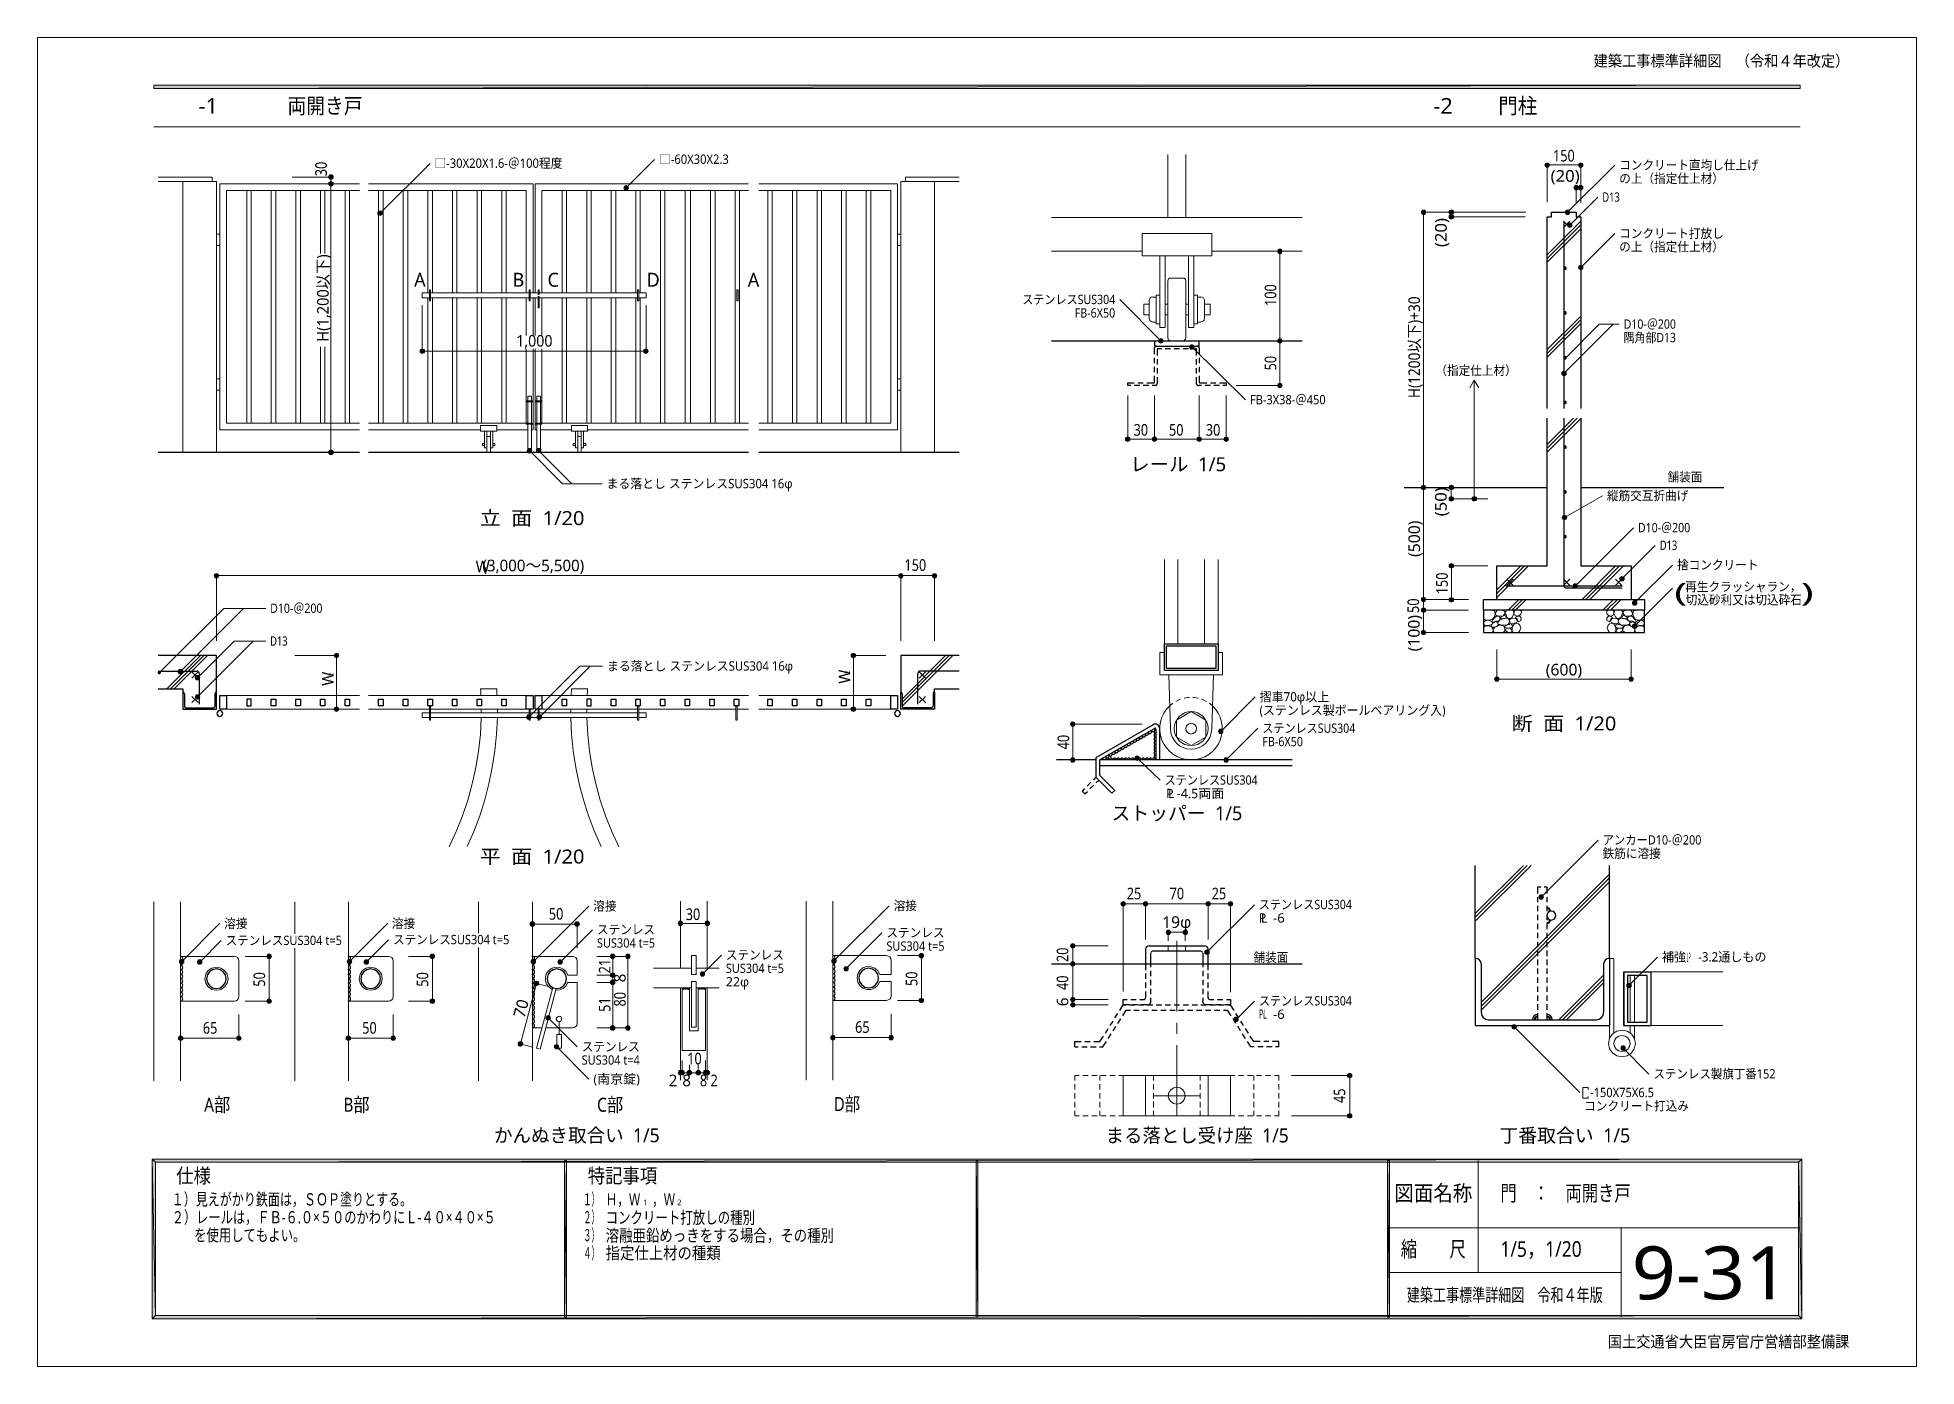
# Model space of a CAD drawing. Header units: millimetres. Extents: x 0 to 420, y 0 to 297.
import ezdxf
from ezdxf.enums import TextEntityAlignment as Align

# ---------------------------------------------------------------- set-up
doc = ezdxf.new("R2010")
doc.units = ezdxf.units.MM
doc.styles.add('kst32b', font='NotoSansJP-Variable.ttf')

msp = doc.modelspace()

# ---------------------------------------------------------------- texts
at = {"style": 'kst32b'}
for s, height, p, p2 in [('建築工事標準詳細図\u3000（令和４年改定）', 2.54, (348.01, 290.49), (405.16, 290.49)), ('-1', 3.491, (36.17, 279.97), (40.54, 279.97)), ('両開き戸', 3.491, (56.05, 279.97), (72.82, 279.97)), ('-2', 3.491, (312.17, 279.97), (316.53, 279.97)), ('門柱', 3.491, (326.69, 279.97), (335.41, 279.97)), ('30', 2.599, (64.85, 265.98), (64.85, 269.23)), ('□-30X20X1.6-＠100程度', 2.0791, (88.9, 267.86), (117.49, 267.86)), ('□-60X30X2.3', 2.0791, (139.11, 268.75), (154.7, 268.75)), ('150', 2.599, (338.92, 269.28), (343.79, 269.28)), ('コンクリート直均し仕上げ', 2.0791, (353.72, 267.46), (384.9, 267.46)), ('(20)', 2.599, (338.39, 264.75), (344.89, 264.75)), ('の上（指定仕上材）', 2.079, (353.72, 264.46), (377.11, 264.46)), ('D13', 2.079, (349.95, 260.29), (353.85, 260.29)), ('(20)', 2.599, (315.17, 250.15), (315.17, 256.64)), ('コンクリート打放し', 2.079, (353.72, 252.18), (377.11, 252.18)), ('H(1,200以下)', 2.599, (65.26, 229.02), (65.26, 248.52)), ('の上（指定仕上材）', 2.079, (353.72, 249.2), (377.11, 249.2)), ('ステンレスSUS304', 2.0791, (220.28, 237.41), (241.07, 237.41)), ('100', 2.599, (277.07, 236.98), (277.07, 241.85)), ('FB-6X50', 2.079, (231.99, 234.4), (241.08, 234.4)), ('H(1200以下)+30', 2.5989, (309.2, 216.39), (309.2, 239.13)), ('隅角部D13', 2.079, (354.71, 228.9), (366.41, 228.9)), ('D10-＠200', 2.079, (354.71, 231.9), (366.41, 231.9)), ('1,000', 2.599, (107.17, 227.9), (115.29, 227.9)), ('50', 2.599, (277.07, 222.59), (277.07, 225.84)), ('（指定仕上材）', 2.079, (312.63, 221.55), (330.82, 221.55)), ('FB-3X38-＠450', 2.0791, (271.21, 215.01), (288.1, 215.01)), ('30', 2.599, (245.17, 208), (248.42, 208)), ('50', 2.599, (253.09, 208), (256.34, 208)), ('30', 2.599, (261.32, 208), (264.57, 208)), ('レール  1/5', 3.119, (244.43, 200.07), (265.87, 200.07)), ('まる落とし ステンレスSUS304 16φ', 2.0791, (127.36, 196.26), (168.94, 196.26)), ('舗装面', 2.079, (364.53, 197.76), (372.33, 197.76)), ('(50)', 2.599, (315.15, 189.99), (315.15, 196.49)), ('縦筋交互折曲げ', 2.079, (350.99, 193.57), (369.18, 193.57)), ('立  面  1/20', 3.119, (99.04, 188.02), (122.43, 188.02)), ('(500)', 2.599, (309.2, 180.91), (309.2, 189.03)), ('D10-＠200', 2.079, (357.91, 186.41), (369.6, 186.41)), ('D13', 2.079, (362.8, 182.48), (366.7, 182.48)), ('(3,000～5,500)', 2.5989, (99.63, 177.69), (122.37, 177.69)), ('150', 2.599, (193.95, 177.8), (198.82, 177.8)), ('150', 2.599, (315.4, 172.55), (315.4, 177.42)), ('捨コンクリート', 2.079, (366.65, 178.1), (384.84, 178.1)), ('(          )', 4.1583, (366.01, 170.94), (397.2, 170.94)), ('再生クラッシャラン，', 2.079, (368.47, 173.23), (394.46, 173.23)), ('切込砂利又は切込砕石', 2.079, (368.58, 170.29), (394.56, 170.29)), ('D10-＠200', 2.079, (52.18, 168.4), (63.87, 168.4)), ('50', 2.599, (308.99, 168.38), (308.99, 171.63)), ('(100)', 2.599, (309.12, 159.81), (309.12, 167.93)), ('D13', 2.079, (52.18, 161.08), (56.07, 161.08)), ('まる落とし ステンレスSUS304 16φ', 2.0791, (127.47, 155.49), (169.05, 155.49)), ('(600)', 2.599, (337.31, 154.41), (345.43, 154.41)), ('摺車70φ以上', 2.079, (273.33, 148.61), (288.92, 148.61)), ('(ステンレス製ボールベアリング入)', 2.0791, (273.33, 145.61), (314.91, 145.61)), ('ステンレスSUS304', 2.0791, (273.94, 141.6), (294.73, 141.6)), ('断  面  1/20', 3.119, (329.69, 142.13), (353.08, 142.13)), ('40', 2.599, (230.78, 137.9), (230.78, 141.15)), ('FB-6X50', 2.079, (273.94, 138.6), (283.04, 138.6)), ('ステンレスSUS304', 2.0791, (252.12, 130.01), (272.91, 130.01)), ('P -4.5両面', 2.079, (252.43, 127), (265.43, 127)), ('ストッパー  1/5', 3.119, (240.24, 122.07), (269.48, 122.07)), ('アンカーD10-＠200', 2.0791, (350.01, 116.63), (372.1, 116.63)), ('平  面  1/20', 3.119, (99.04, 112.39), (122.43, 112.39)), ('鉄筋に溶接', 2.079, (350.01, 113.62), (363.01, 113.62)), ('25', 2.599, (243.65, 104.39), (246.9, 104.39)), ('70', 2.599, (253.22, 104.39), (256.47, 104.39)), ('25', 2.599, (262.64, 104.39), (265.88, 104.39)), ('50', 2.599, (114.47, 99.84), (117.72, 99.84)), ('溶接', 2.079, (124.38, 101.85), (129.57, 101.85)), ('30', 2.599, (145.08, 99.76), (148.32, 99.76)), ('溶接', 2.079, (191.54, 101.96), (196.73, 101.96)), ('ステンレスSUS304', 2.0791, (273.18, 102.19), (293.97, 102.19)), ('-6', 2.079, (276.35, 99.19), (278.95, 99.19)), ('溶接', 2.079, (41.89, 97.96), (47.09, 97.96)), ('溶接', 2.079, (79.37, 97.96), (84.57, 97.96)), ('ステンレス', 2.079, (125.22, 96.6), (138.22, 96.6)), ('ステンレス', 2.079, (189.93, 95.91), (202.92, 95.91)), ('19φ', 2.599, (251.59, 98), (258.08, 98)), ('ステンレスSUS304 t=5', 2.0791, (42.23, 94.17), (68.22, 94.17)), ('ステンレスSUS304 t=5', 2.0791, (79.65, 94.36), (105.64, 94.36)), ('SUS304 t=5', 2.079, (125.22, 93.6), (138.22, 93.6)), ('ステンレス', 2.079, (154.03, 90.93), (167.02, 90.93)), ('SUS304 t=5', 2.079, (189.93, 92.9), (202.92, 92.9)), ('20', 2.599, (230.59, 90.36), (230.59, 93.61)), ('舗装面', 2.079, (271.97, 90.4), (279.77, 90.4)), ('補強\u3000-3.2通しもの', 2.0791, (363.26, 90.49), (386.65, 90.49)), ('LP', 2.079, (368.83, 90.4), (369.66, 90.4)), ('21', 2.599, (128.25, 87.82), (128.25, 91.07)), ('SUS304 t=5', 2.079, (154.03, 87.93), (167.02, 87.93)), ('50', 2.599, (51.05, 84.86), (51.05, 88.11)), ('50', 2.599, (87.52, 84.86), (87.52, 88.11)), ('22φ', 2.079, (154.03, 84.92), (159.23, 84.92)), ('50', 2.599, (196.85, 85.01), (196.85, 88.25)), ('40', 2.599, (230.59, 84.12), (230.59, 87.36)), ('70', 2.599, (108.99, 77.72), (110.04, 81.62)), ('51', 2.599, (128.25, 79.23), (128.25, 82.48)), ('80', 2.599, (131.64, 80.43), (131.64, 83.68)), ('PL', 2.079, (273.18, 77.72), (274.94, 77.7)), ('ステンレスSUS304', 2.0791, (273.18, 80.67), (293.97, 80.67)), ('65', 2.599, (37.13, 74.36), (40.38, 74.36)), ('50', 2.599, (72.75, 74.36), (76, 74.36)), ('65', 2.599, (182.92, 74.53), (186.17, 74.53)), ('-6', 2.079, (276.35, 77.66), (278.95, 77.66)), ('ステンレス', 2.079, (121.81, 70.42), (134.81, 70.42)), ('SUS304 t=4', 2.079, (121.81, 67.44), (134.81, 67.44)), ('10', 2.599, (145.39, 67.5), (148.64, 67.5)), ('(南京錠)', 2.079, (124.44, 63.2), (134.83, 63.2)), ('8 2', 2.599, (148.23, 62.61), (152.23, 62.61)), ('ステンレス製旗丁番152', 2.0791, (361.38, 64.35), (388.67, 64.35)), ('A部', 3.119, (37.42, 56.92), (43.27, 56.92)), ('B部', 3.119, (68.54, 56.92), (74.39, 56.92)), ('C部', 3.119, (125.24, 56.92), (131.09, 56.92)), ('D部', 3.119, (178.2, 57.07), (184.05, 57.07)), ('45', 2.599, (292.48, 58.86), (292.48, 62.11)), ('コンクリート打込み', 2.079, (345.91, 57.19), (369.3, 57.19)), ('-150X75X6.5', 2.0791, (347.21, 60.18), (361.5, 60.18)), ('かんぬき取合い  1/5', 3.1187, (102.21, 50.1), (139.25, 50.1)), ('まる落とし受け座  1/5', 3.1187, (238.93, 50.06), (279.86, 50.06)), ('丁番取合い  1/5', 3.119, (326.96, 50.06), (356.2, 50.06)), ('仕様', 3.273, (31.18, 40.98), (38.94, 40.98)), ('特記事項', 3.273, (123.17, 40.98), (138.69, 40.98)), ('１）見えがかり鉄面は，ＳＯＰ塗りとする。', 2.7278, (30.18, 35.98), (83.9, 35.98)), ('１）', 2.728, (122.17, 35.98), (125.8, 35.98)), ('Ｈ，Ｗ\u3000，Ｗ', 2.728, (127.17, 35.98), (142.71, 35.98)), ('図面名称', 3.491, (303.45, 36.98), (320.9, 36.98)), ('門\u3000：\u3000両開き戸', 3.491, (327.17, 36.98), (356.29, 36.98)), ('２）レールは，ＦＢ-６.０×５０のかわりにＬ-４０×４０×５', 2.7278, (30.18, 31.98), (102.62, 31.98)), ('２）', 2.728, (122.17, 31.98), (125.8, 31.98)), ('コンクリート打放しの種別', 2.7278, (127.17, 31.9), (160.56, 31.9)), ('を使用してもよい。', 2.728, (35.18, 27.98), (60.06, 27.98)), ('３）', 2.728, (122.17, 27.98), (125.8, 27.98)), ('溶融亜鉛めっきをする場合，その種別', 2.7278, (127.17, 27.9), (178.21, 27.9)), ('４）', 2.728, (122.17, 23.98), (125.8, 23.98)), ('指定仕上材の種類', 2.728, (127.17, 23.98), (152.87, 23.98)), ('縮\u3000\u3000尺', 3.491, (304.91, 24.49), (319.43, 24.49)), ('1/5，1/20', 3.491, (327.17, 24.49), (345.34, 24.49)), ('9-31', 11.831, (356.51, 14.99), (391.8, 14.99)), ('建築工事標準詳細図\u3000令和４年版', 2.919, (306.26, 14.5), (350.04, 14.5)), ('国土交通省大臣官房官庁営繕部整備課', 2.54, (351.18, 4.27), (405.16, 4.27))]:
    msp.add_text(s, height=height, dxfattribs=at).set_placement(p, p2, align=Align.FIT)
for s, height, p in [('A', 3.12, (84.35, 241.28)), ('B', 3.12, (106.34, 241.28)), ('C', 3.12, (114.17, 241.28)), ('D', 3.12, (136.29, 241.28)), ('A', 3.12, (158.92, 241.28)), ('W', 2.6, (98.11, 177.46)), ('1', 1.04, (99.91, 177.55)), ('L', 2.08, (252.88, 127.04)), ('P', 2.08, (273.18, 99.19)), ('L', 2.08, (273.64, 99.19)), ('2', 2.6, (141.25, 62.61)), ('8', 2.6, (144.31, 62.61)), ('1', 1.31, (135.55, 35.98)), ('2', 1.31, (143.15, 35.98))]:
    msp.add_text(s, height=height, dxfattribs=at).set_placement(p)
for s, height, p in [('W', 2.6, (181.84, 152.57)), ('W', 2.6, (66.36, 152.1)), ('2', 1.04, (66.27, 154.2)), ('2', 1.04, (181.76, 154.66)), ('8', 2.6, (131.64, 85.83)), ('6', 2.6, (230.59, 80.5))]:
    msp.add_text(s, height=height, rotation=90, dxfattribs=at).set_placement(p)

# ---------------------------------------------------------------- hatches: boundary and pattern name
h = msp.add_hatch(color=7)
h.paths.add_polyline_path([(394.17, 285.62), (394.17, 286.32), (26.18, 285.62), (394.17, 285.62)])
h.paths.add_polyline_path([(394.17, 286.32), (26.18, 285.62), (26.18, 286.32), (394.17, 286.32)])
h = msp.add_hatch(color=7)
h.paths.add_polyline_path([(337.63, 268.99), (337.44, 268.94), (337.63, 268.5), (337.63, 268.99)])
h.paths.add_polyline_path([(337.44, 268.94), (337.63, 268.5), (337.27, 268.84), (337.44, 268.94)])
h.paths.add_polyline_path([(337.63, 268.5), (337.27, 268.84), (337.16, 268.69), (337.63, 268.5)])
h = msp.add_hatch(color=7)
h.paths.add_polyline_path([(338.1, 268.69), (337.99, 268.84), (337.63, 268.5), (338.1, 268.69)])
h.paths.add_polyline_path([(337.99, 268.84), (337.63, 268.5), (337.82, 268.94), (337.99, 268.84)])
h.paths.add_polyline_path([(337.63, 268.5), (337.82, 268.94), (337.63, 268.99), (337.63, 268.5)])
h = msp.add_hatch(color=7)
h.paths.add_polyline_path([(344.78, 268.84), (344.68, 268.69), (345.12, 268.5), (344.78, 268.84)])
h.paths.add_polyline_path([(344.68, 268.69), (345.12, 268.5), (344.64, 268.5), (344.68, 268.69)])
h.paths.add_polyline_path([(345.12, 268.5), (344.64, 268.5), (344.68, 268.29), (345.12, 268.5)])
h = msp.add_hatch(color=7)
h.paths.add_polyline_path([(345.31, 268.94), (345.12, 268.99), (345.12, 268.5), (345.31, 268.94)])
h.paths.add_polyline_path([(345.12, 268.99), (345.12, 268.5), (344.93, 268.94), (345.12, 268.99)])
h.paths.add_polyline_path([(345.12, 268.5), (344.93, 268.94), (344.78, 268.84), (345.12, 268.5)])
h = msp.add_hatch(color=7)
h.paths.add_polyline_path([(345.63, 268.5), (345.59, 268.69), (345.12, 268.5), (345.63, 268.5)])
h.paths.add_polyline_path([(345.59, 268.69), (345.12, 268.5), (345.48, 268.84), (345.59, 268.69)])
h.paths.add_polyline_path([(345.12, 268.5), (345.48, 268.84), (345.31, 268.94), (345.12, 268.5)])
h = msp.add_hatch(color=7)
h.paths.add_polyline_path([(65.3, 265.98), (65.28, 265.79), (65.76, 265.79), (65.3, 265.98)])
h.paths.add_polyline_path([(65.28, 265.79), (65.76, 265.79), (65.3, 265.6), (65.28, 265.79)])
h.paths.add_polyline_path([(65.76, 265.79), (65.3, 265.6), (65.43, 265.45), (65.76, 265.79)])
h = msp.add_hatch(color=7)
h.paths.add_polyline_path([(65.76, 266.3), (65.57, 266.26), (65.76, 265.79), (65.76, 266.3)])
h.paths.add_polyline_path([(65.57, 266.26), (65.76, 265.79), (65.43, 266.15), (65.57, 266.26)])
h.paths.add_polyline_path([(65.76, 265.79), (65.43, 266.15), (65.3, 265.98), (65.76, 265.79)])
h = msp.add_hatch(color=7)
h.paths.add_polyline_path([(65.76, 264.79), (65.57, 264.75), (65.76, 264.31), (65.76, 264.79)])
h.paths.add_polyline_path([(65.57, 264.75), (65.76, 264.31), (65.43, 264.65), (65.57, 264.75)])
h.paths.add_polyline_path([(65.76, 264.31), (65.43, 264.65), (65.3, 264.5), (65.76, 264.31)])
h = msp.add_hatch(color=7)
h.paths.add_polyline_path([(65.43, 265.45), (65.57, 265.35), (65.76, 265.79), (65.43, 265.45)])
h.paths.add_polyline_path([(65.57, 265.35), (65.76, 265.79), (65.76, 265.3), (65.57, 265.35)])
h.paths.add_polyline_path([(65.76, 265.79), (65.76, 265.3), (65.96, 265.35), (65.76, 265.79)])
for points in [[(65.96, 266.26), (65.76, 266.3), (65.76, 265.79), (65.96, 266.26)], [(65.96, 264.75), (65.76, 264.79), (65.76, 264.31), (65.96, 264.75)], [(337.16, 268.69), (337.12, 268.5), (337.63, 268.5), (337.16, 268.69)], [(345.59, 268.29), (345.63, 268.5), (345.12, 268.5), (345.59, 268.29)], [(131.28, 263.19), (131.38, 263.04), (131.74, 263.38), (131.28, 263.19)], [(344.59, 263.25), (344.64, 263.44), (344.13, 263.44), (344.59, 263.25)], [(344.68, 263.63), (344.64, 263.44), (345.12, 263.44), (344.68, 263.63)], [(76.28, 257.51), (76.39, 257.37), (76.75, 257.7), (76.28, 257.51)], [(310.18, 258.38), (309.99, 258.4), (309.99, 257.92), (310.18, 258.38)], [(316, 257.47), (316.21, 257.43), (316.21, 257.94), (316, 257.47)], [(316.4, 257.37), (316.21, 257.41), (316.21, 256.92), (316.4, 257.37)], [(341.71, 257.73), (341.82, 257.56), (342.18, 257.92), (341.71, 257.73)], [(342.22, 254.85), (342.33, 254.68), (342.69, 255.04), (342.22, 254.85)], [(278.07, 249.66), (277.88, 249.7), (277.88, 249.2), (278.07, 249.66)], [(344.68, 245.39), (344.78, 245.24), (345.12, 245.58), (344.68, 245.39)], [(85.72, 227.1), (85.68, 226.91), (86.17, 226.91), (85.72, 227.1)], [(136.63, 226.69), (136.67, 226.91), (136.19, 226.91), (136.63, 226.69)], [(251.46, 228.75), (251.63, 228.85), (251.27, 229.21), (251.46, 228.75)], [(257.98, 228.3), (257.83, 228.2), (258.17, 227.84), (257.98, 228.3)], [(278.07, 229.66), (277.88, 229.7), (277.88, 229.19), (278.07, 229.66)], [(277.69, 218.74), (277.88, 218.69), (277.88, 219.2), (277.69, 218.74)], [(340.91, 221.72), (341.02, 221.55), (341.38, 221.91), (340.91, 221.72)], [(243.4, 207.41), (243.35, 207.22), (243.86, 207.22), (243.4, 207.41)], [(249.39, 207.41), (249.34, 207.22), (249.85, 207.22), (249.39, 207.41)], [(260.31, 207.03), (260.35, 207.22), (259.84, 207.22), (260.31, 207.03)], [(266.32, 207.03), (266.36, 207.22), (265.85, 207.22), (266.32, 207.03)], [(65.57, 203.83), (65.76, 203.79), (65.76, 204.3), (65.57, 203.83)], [(109.96, 205.13), (109.79, 205), (110.15, 204.66), (109.96, 205.13)], [(111.99, 205.15), (111.82, 205.04), (112.18, 204.7), (111.99, 205.15)], [(309.54, 196.6), (309.5, 196.41), (309.99, 196.41), (309.54, 196.6)], [(316.38, 196.87), (316.19, 196.91), (316.19, 196.41), (316.38, 196.87)], [(316.38, 194.37), (316.19, 194.42), (316.19, 193.91), (316.38, 194.37)], [(321.52, 194.37), (321.33, 194.42), (321.33, 193.91), (321.52, 194.37)], [(341.04, 189.53), (341.14, 189.38), (341.48, 189.74), (341.04, 189.53)], [(39.71, 176.91), (39.69, 176.72), (40.17, 176.72), (39.71, 176.91)], [(193.63, 176.53), (193.67, 176.72), (193.17, 176.72), (193.63, 176.53)], [(201.15, 176.53), (201.17, 176.72), (200.68, 176.72), (201.15, 176.53)], [(316.4, 179.37), (316.21, 179.41), (316.21, 178.92), (316.4, 179.37)], [(343.45, 174.22), (343.56, 174.05), (343.92, 174.41), (343.45, 174.22)], [(353.86, 175.83), (353.97, 175.68), (354.33, 176.02), (353.86, 175.83)], [(309.8, 170.96), (309.99, 170.92), (309.99, 171.41), (309.8, 170.96)], [(309.8, 168.55), (309.99, 168.51), (309.99, 169.02), (309.8, 168.55)], [(316, 170.86), (316.21, 170.84), (316.21, 171.32), (316, 170.86)], [(356.7, 170.43), (356.81, 170.26), (357.17, 170.62), (356.7, 170.43)], [(309.8, 163.55), (309.99, 163.51), (309.99, 164.02), (309.8, 163.55)], [(356.7, 165.23), (356.81, 165.06), (357.17, 165.42), (356.7, 165.23)], [(67.23, 159.36), (67.03, 159.38), (67.03, 158.9), (67.23, 159.36)], [(182.73, 159.36), (182.54, 159.38), (182.54, 158.9), (182.73, 159.36)], [(31.62, 155.07), (31.73, 154.92), (32.09, 155.26), (31.62, 155.07)], [(35.5, 153.73), (35.6, 153.56), (35.94, 153.92), (35.5, 153.73)], [(325.92, 153.8), (325.88, 153.61), (326.39, 153.61), (325.92, 153.8)], [(356.85, 153.42), (356.87, 153.61), (356.38, 153.61), (356.85, 153.42)], [(35.48, 149.42), (35.58, 149.27), (35.94, 149.61), (35.48, 149.42)], [(66.84, 146.43), (67.03, 146.39), (67.03, 146.9), (66.84, 146.43)], [(109.54, 144.93), (109.64, 144.76), (110, 145.12), (109.54, 144.93)], [(111.89, 144.93), (112.01, 144.76), (112.35, 145.12), (111.89, 144.93)], [(182.35, 146.43), (182.54, 146.39), (182.54, 146.9), (182.35, 146.43)], [(231.77, 143.98), (231.58, 144.02), (231.58, 143.51), (231.77, 143.98)], [(264.2, 141.73), (264.31, 141.58), (264.67, 141.92), (264.2, 141.73)], [(231.39, 135.06), (231.58, 135.02), (231.58, 135.53), (231.39, 135.06)], [(245.77, 136.4), (245.62, 136.29), (245.96, 135.93), (245.77, 136.4)], [(265.41, 135.34), (265.51, 135.17), (265.87, 135.53), (265.41, 135.34)], [(242.38, 103.59), (242.36, 103.4), (242.85, 103.4), (242.38, 103.59)], [(247.4, 103.59), (247.35, 103.4), (247.86, 103.4), (247.4, 103.59)], [(261.39, 103.59), (261.34, 103.4), (261.85, 103.4), (261.39, 103.59)], [(267.31, 103.21), (267.36, 103.4), (266.85, 103.4), (267.31, 103.21)], [(335.83, 104.71), (335.94, 104.56), (336.3, 104.9), (335.83, 104.71)], [(110.32, 99.06), (110.28, 98.87), (110.79, 98.87), (110.32, 99.06)], [(121.24, 98.68), (121.29, 98.87), (120.78, 98.87), (121.24, 98.68)], [(143.43, 99.21), (143.38, 99.02), (143.87, 99.02), (143.43, 99.21)], [(150.35, 98.83), (150.39, 99.02), (149.88, 99.02), (150.35, 98.83)], [(252.5, 97.2), (252.45, 97.01), (252.94, 97.01), (252.5, 97.2)], [(257.2, 96.82), (257.24, 97.01), (256.73, 97.01), (257.2, 96.82)], [(231.77, 94.45), (231.58, 94.49), (231.58, 94), (231.77, 94.45)], [(261.11, 92.39), (261.22, 92.22), (261.58, 92.58), (261.11, 92.39)], [(31.94, 90.28), (32.07, 90.13), (32.41, 90.47), (31.94, 90.28)], [(35.96, 90.17), (36.09, 90.02), (36.43, 90.36), (35.96, 90.17)], [(52.13, 92.1), (51.94, 92.14), (51.94, 91.63), (52.13, 92.1)], [(69.43, 90.28), (69.53, 90.13), (69.89, 90.47), (69.43, 90.28)], [(73.19, 90.17), (73.32, 90.02), (73.66, 90.36), (73.19, 90.17)], [(88.62, 92.1), (88.43, 92.14), (88.43, 91.63), (88.62, 92.1)], [(110.55, 90.28), (110.66, 90.13), (111.02, 90.47), (110.55, 90.28)], [(116.52, 90.17), (116.63, 90.02), (116.99, 90.36), (116.52, 90.17)], [(128.93, 92.1), (128.74, 92.14), (128.74, 91.63), (128.93, 92.1)], [(132.33, 92.1), (132.14, 92.14), (132.14, 91.63), (132.33, 92.1)], [(177.76, 90.45), (177.86, 90.28), (178.2, 90.64), (177.76, 90.45)], [(180.45, 88.69), (180.55, 88.52), (180.89, 88.88), (180.45, 88.69)], [(197.93, 92.27), (197.74, 92.29), (197.74, 91.8), (197.93, 92.27)], [(231.39, 89.53), (231.58, 89.49), (231.58, 90), (231.39, 89.53)], [(112.06, 86), (111.89, 86.08), (111.74, 85.6), (112.06, 86)], [(128.55, 86.97), (128.74, 86.93), (128.74, 87.44), (128.55, 86.97)], [(128.55, 85.37), (128.74, 85.34), (128.74, 85.83), (128.55, 85.37)], [(148.34, 87.5), (148.44, 87.35), (148.8, 87.69), (148.34, 87.5)], [(355.43, 84.94), (355.56, 84.77), (355.9, 85.13), (355.43, 84.94)], [(51.75, 81.17), (51.94, 81.13), (51.94, 81.64), (51.75, 81.17)], [(88.24, 81.17), (88.43, 81.13), (88.43, 81.64), (88.24, 81.17)], [(197.55, 81.32), (197.74, 81.3), (197.74, 81.79), (197.55, 81.32)], [(231.39, 81.53), (231.58, 81.49), (231.58, 82), (231.39, 81.53)], [(231.39, 80.33), (231.58, 80.29), (231.58, 80.79), (231.39, 80.33)], [(114.13, 78.36), (113.98, 78.25), (114.32, 77.89), (114.13, 78.36)], [(128.55, 75.18), (128.74, 75.14), (128.74, 75.63), (128.55, 75.18)], [(131.95, 75.18), (132.14, 75.14), (132.14, 75.63), (131.95, 75.18)], [(267.61, 77.36), (267.72, 77.22), (268.08, 77.55), (267.61, 77.36)], [(330.03, 76.33), (329.86, 76.22), (330.22, 75.86), (330.03, 76.33)], [(31.71, 73.53), (31.69, 73.34), (32.17, 73.34), (31.71, 73.53)], [(45.64, 73.15), (45.68, 73.34), (45.17, 73.34), (45.64, 73.15)], [(69.19, 73.53), (69.17, 73.34), (69.66, 73.34), (69.19, 73.53)], [(80.12, 73.15), (80.16, 73.34), (79.67, 73.34), (80.12, 73.15)], [(107.82, 71.67), (107.99, 71.59), (108.12, 72.07), (107.82, 71.67)], [(116.01, 71.9), (115.85, 71.8), (116.21, 71.46), (116.01, 71.9)], [(177.52, 73.68), (177.48, 73.49), (177.97, 73.49), (177.52, 73.68)], [(191.43, 73.3), (191.47, 73.49), (190.99, 73.49), (191.43, 73.3)], [(354.41, 71.61), (354.25, 71.48), (354.61, 71.14), (354.41, 71.61)], [(144.34, 65.45), (144.38, 65.64), (143.87, 65.64), (144.34, 65.45)], [(144.74, 65.45), (144.78, 65.64), (144.27, 65.64), (144.74, 65.45)], [(146.35, 65.45), (146.39, 65.64), (145.88, 65.64), (146.35, 65.45)], [(148.34, 65.45), (148.38, 65.64), (147.87, 65.64), (148.34, 65.45)], [(149.42, 65.83), (149.37, 65.64), (149.88, 65.64), (149.42, 65.83)], [(149.94, 65.45), (149.99, 65.64), (149.48, 65.64), (149.94, 65.45)], [(293.67, 65.45), (293.48, 65.49), (293.48, 65), (293.67, 65.45)], [(293.29, 55.54), (293.48, 55.5), (293.48, 55.99), (293.29, 55.54)]]:
    msp.add_hatch(color=7).paths.add_polyline_path(points)
h = msp.add_hatch(color=7)
h.paths.add_polyline_path([(66.27, 265.79), (66.23, 265.98), (65.76, 265.79), (66.27, 265.79)])
h.paths.add_polyline_path([(66.23, 265.98), (65.76, 265.79), (66.12, 266.15), (66.23, 265.98)])
h.paths.add_polyline_path([(65.76, 265.79), (66.12, 266.15), (65.96, 266.26), (65.76, 265.79)])
h = msp.add_hatch(color=7)
h.paths.add_polyline_path([(65.96, 265.35), (66.12, 265.45), (65.76, 265.79), (65.96, 265.35)])
h.paths.add_polyline_path([(66.12, 265.45), (65.76, 265.79), (66.23, 265.6), (66.12, 265.45)])
h.paths.add_polyline_path([(65.76, 265.79), (66.23, 265.6), (66.27, 265.79), (65.76, 265.79)])
h = msp.add_hatch(color=7)
h.paths.add_polyline_path([(66.27, 264.31), (66.23, 264.5), (65.76, 264.31), (66.27, 264.31)])
h.paths.add_polyline_path([(66.23, 264.5), (65.76, 264.31), (66.12, 264.65), (66.23, 264.5)])
h.paths.add_polyline_path([(65.76, 264.31), (66.12, 264.65), (65.96, 264.75), (65.76, 264.31)])
h = msp.add_hatch(color=7)
h.paths.add_polyline_path([(337.12, 268.5), (337.16, 268.29), (337.63, 268.5), (337.12, 268.5)])
h.paths.add_polyline_path([(337.16, 268.29), (337.63, 268.5), (337.27, 268.14), (337.16, 268.29)])
h.paths.add_polyline_path([(337.63, 268.5), (337.27, 268.14), (337.44, 268.03), (337.63, 268.5)])
h = msp.add_hatch(color=7)
h.paths.add_polyline_path([(337.44, 268.03), (337.63, 267.99), (337.63, 268.5), (337.44, 268.03)])
h.paths.add_polyline_path([(337.63, 267.99), (337.63, 268.5), (337.82, 268.03), (337.63, 267.99)])
h.paths.add_polyline_path([(337.63, 268.5), (337.82, 268.03), (337.99, 268.14), (337.63, 268.5)])
h = msp.add_hatch(color=7)
h.paths.add_polyline_path([(337.99, 268.14), (338.1, 268.29), (337.63, 268.5), (337.99, 268.14)])
h.paths.add_polyline_path([(338.1, 268.29), (337.63, 268.5), (338.14, 268.5), (338.1, 268.29)])
h.paths.add_polyline_path([(337.63, 268.5), (338.14, 268.5), (338.1, 268.69), (337.63, 268.5)])
h = msp.add_hatch(color=7)
h.paths.add_polyline_path([(344.68, 268.29), (344.78, 268.14), (345.12, 268.5), (344.68, 268.29)])
h.paths.add_polyline_path([(344.78, 268.14), (345.12, 268.5), (344.93, 268.03), (344.78, 268.14)])
h.paths.add_polyline_path([(345.12, 268.5), (344.93, 268.03), (345.12, 267.99), (345.12, 268.5)])
h = msp.add_hatch(color=7)
h.paths.add_polyline_path([(345.12, 267.99), (345.31, 268.03), (345.12, 268.5), (345.12, 267.99)])
h.paths.add_polyline_path([(345.31, 268.03), (345.12, 268.5), (345.48, 268.14), (345.31, 268.03)])
h.paths.add_polyline_path([(345.12, 268.5), (345.48, 268.14), (345.59, 268.29), (345.12, 268.5)])
h = msp.add_hatch(color=7)
h.paths.add_polyline_path([(65.3, 264.5), (65.28, 264.31), (65.76, 264.31), (65.3, 264.5)])
h.paths.add_polyline_path([(65.28, 264.31), (65.76, 264.31), (65.3, 264.1), (65.28, 264.31)])
h.paths.add_polyline_path([(65.76, 264.31), (65.3, 264.1), (65.43, 263.95), (65.76, 264.31)])
h = msp.add_hatch(color=7)
h.paths.add_polyline_path([(65.43, 263.95), (65.57, 263.84), (65.76, 264.31), (65.43, 263.95)])
h.paths.add_polyline_path([(65.57, 263.84), (65.76, 264.31), (65.76, 263.8), (65.57, 263.84)])
h.paths.add_polyline_path([(65.76, 264.31), (65.76, 263.8), (65.96, 263.84), (65.76, 264.31)])
h = msp.add_hatch(color=7)
h.paths.add_polyline_path([(65.96, 263.84), (66.12, 263.95), (65.76, 264.31), (65.96, 263.84)])
h.paths.add_polyline_path([(66.12, 263.95), (65.76, 264.31), (66.23, 264.1), (66.12, 263.95)])
h.paths.add_polyline_path([(65.76, 264.31), (66.23, 264.1), (66.27, 264.31), (65.76, 264.31)])
h = msp.add_hatch(color=7)
h.paths.add_polyline_path([(131.38, 263.74), (131.28, 263.57), (131.74, 263.38), (131.38, 263.74)])
h.paths.add_polyline_path([(131.28, 263.57), (131.74, 263.38), (131.23, 263.38), (131.28, 263.57)])
h.paths.add_polyline_path([(131.74, 263.38), (131.23, 263.38), (131.28, 263.19), (131.74, 263.38)])
h = msp.add_hatch(color=7)
h.paths.add_polyline_path([(131.93, 263.84), (131.74, 263.88), (131.74, 263.38), (131.93, 263.84)])
h.paths.add_polyline_path([(131.74, 263.88), (131.74, 263.38), (131.55, 263.84), (131.74, 263.88)])
h.paths.add_polyline_path([(131.74, 263.38), (131.55, 263.84), (131.38, 263.74), (131.74, 263.38)])
h = msp.add_hatch(color=7)
h.paths.add_polyline_path([(131.38, 263.04), (131.55, 262.91), (131.74, 263.38), (131.38, 263.04)])
h.paths.add_polyline_path([(131.55, 262.91), (131.74, 263.38), (131.74, 262.89), (131.55, 262.91)])
h.paths.add_polyline_path([(131.74, 263.38), (131.74, 262.89), (131.93, 262.91), (131.74, 263.38)])
h = msp.add_hatch(color=7)
h.paths.add_polyline_path([(132.25, 263.38), (132.21, 263.57), (131.74, 263.38), (132.25, 263.38)])
h.paths.add_polyline_path([(132.21, 263.57), (131.74, 263.38), (132.1, 263.74), (132.21, 263.57)])
h.paths.add_polyline_path([(131.74, 263.38), (132.1, 263.74), (131.93, 263.84), (131.74, 263.38)])
h = msp.add_hatch(color=7)
h.paths.add_polyline_path([(131.93, 262.91), (132.1, 263.04), (131.74, 263.38), (131.93, 262.91)])
h.paths.add_polyline_path([(132.1, 263.04), (131.74, 263.38), (132.21, 263.19), (132.1, 263.04)])
h.paths.add_polyline_path([(131.74, 263.38), (132.21, 263.19), (132.25, 263.38), (131.74, 263.38)])
h = msp.add_hatch(color=7)
h.paths.add_polyline_path([(343.77, 263.8), (343.66, 263.63), (344.13, 263.44), (343.77, 263.8)])
h.paths.add_polyline_path([(343.66, 263.63), (344.13, 263.44), (343.62, 263.44), (343.66, 263.63)])
h.paths.add_polyline_path([(344.13, 263.44), (343.62, 263.44), (343.66, 263.25), (344.13, 263.44)])
h = msp.add_hatch(color=7)
h.paths.add_polyline_path([(343.66, 263.25), (343.77, 263.08), (344.13, 263.44), (343.66, 263.25)])
h.paths.add_polyline_path([(343.77, 263.08), (344.13, 263.44), (343.94, 262.97), (343.77, 263.08)])
h.paths.add_polyline_path([(344.13, 263.44), (343.94, 262.97), (344.13, 262.93), (344.13, 263.44)])
h = msp.add_hatch(color=7)
h.paths.add_polyline_path([(344.32, 263.91), (344.13, 263.93), (344.13, 263.44), (344.32, 263.91)])
h.paths.add_polyline_path([(344.13, 263.93), (344.13, 263.44), (343.94, 263.91), (344.13, 263.93)])
h.paths.add_polyline_path([(344.13, 263.44), (343.94, 263.91), (343.77, 263.8), (344.13, 263.44)])
h = msp.add_hatch(color=7)
h.paths.add_polyline_path([(344.64, 263.44), (344.59, 263.63), (344.13, 263.44), (344.64, 263.44)])
h.paths.add_polyline_path([(344.59, 263.63), (344.13, 263.44), (344.49, 263.8), (344.59, 263.63)])
h.paths.add_polyline_path([(344.13, 263.44), (344.49, 263.8), (344.32, 263.91), (344.13, 263.44)])
h = msp.add_hatch(color=7)
h.paths.add_polyline_path([(344.13, 262.93), (344.32, 262.97), (344.13, 263.44), (344.13, 262.93)])
h.paths.add_polyline_path([(344.32, 262.97), (344.13, 263.44), (344.49, 263.08), (344.32, 262.97)])
h.paths.add_polyline_path([(344.13, 263.44), (344.49, 263.08), (344.59, 263.25), (344.13, 263.44)])
h = msp.add_hatch(color=7)
h.paths.add_polyline_path([(344.64, 263.44), (344.68, 263.25), (345.12, 263.44), (344.64, 263.44)])
h.paths.add_polyline_path([(344.68, 263.25), (345.12, 263.44), (344.78, 263.08), (344.68, 263.25)])
h.paths.add_polyline_path([(345.12, 263.44), (344.78, 263.08), (344.93, 262.97), (345.12, 263.44)])
h = msp.add_hatch(color=7)
h.paths.add_polyline_path([(345.12, 263.93), (344.93, 263.91), (345.12, 263.44), (345.12, 263.93)])
h.paths.add_polyline_path([(344.93, 263.91), (345.12, 263.44), (344.78, 263.8), (344.93, 263.91)])
h.paths.add_polyline_path([(345.12, 263.44), (344.78, 263.8), (344.68, 263.63), (345.12, 263.44)])
h = msp.add_hatch(color=7)
h.paths.add_polyline_path([(344.93, 262.97), (345.12, 262.93), (345.12, 263.44), (344.93, 262.97)])
h.paths.add_polyline_path([(345.12, 262.93), (345.12, 263.44), (345.31, 262.97), (345.12, 262.93)])
h.paths.add_polyline_path([(345.12, 263.44), (345.31, 262.97), (345.48, 263.08), (345.12, 263.44)])
h = msp.add_hatch(color=7)
h.paths.add_polyline_path([(345.59, 263.63), (345.48, 263.8), (345.12, 263.44), (345.59, 263.63)])
h.paths.add_polyline_path([(345.48, 263.8), (345.12, 263.44), (345.31, 263.91), (345.48, 263.8)])
h.paths.add_polyline_path([(345.12, 263.44), (345.31, 263.91), (345.12, 263.93), (345.12, 263.44)])
h = msp.add_hatch(color=7)
h.paths.add_polyline_path([(345.48, 263.08), (345.59, 263.25), (345.12, 263.44), (345.48, 263.08)])
h.paths.add_polyline_path([(345.59, 263.25), (345.12, 263.44), (345.63, 263.44), (345.59, 263.25)])
h.paths.add_polyline_path([(345.12, 263.44), (345.63, 263.44), (345.59, 263.63), (345.12, 263.44)])
h = msp.add_hatch(color=7)
h.paths.add_polyline_path([(76.39, 258.06), (76.28, 257.89), (76.75, 257.7), (76.39, 258.06)])
h.paths.add_polyline_path([(76.28, 257.89), (76.75, 257.7), (76.24, 257.7), (76.28, 257.89)])
h.paths.add_polyline_path([(76.75, 257.7), (76.24, 257.7), (76.28, 257.51), (76.75, 257.7)])
h = msp.add_hatch(color=7)
h.paths.add_polyline_path([(76.94, 258.17), (76.75, 258.21), (76.75, 257.7), (76.94, 258.17)])
h.paths.add_polyline_path([(76.75, 258.21), (76.75, 257.7), (76.56, 258.17), (76.75, 258.21)])
h.paths.add_polyline_path([(76.75, 257.7), (76.56, 258.17), (76.39, 258.06), (76.75, 257.7)])
h = msp.add_hatch(color=7)
h.paths.add_polyline_path([(76.39, 257.37), (76.56, 257.26), (76.75, 257.7), (76.39, 257.37)])
h.paths.add_polyline_path([(76.56, 257.26), (76.75, 257.7), (76.75, 257.22), (76.56, 257.26)])
h.paths.add_polyline_path([(76.75, 257.7), (76.75, 257.22), (76.94, 257.26), (76.75, 257.7)])
h = msp.add_hatch(color=7)
h.paths.add_polyline_path([(77.26, 257.7), (77.22, 257.89), (76.75, 257.7), (77.26, 257.7)])
h.paths.add_polyline_path([(77.22, 257.89), (76.75, 257.7), (77.11, 258.06), (77.22, 257.89)])
h.paths.add_polyline_path([(76.75, 257.7), (77.11, 258.06), (76.94, 258.17), (76.75, 257.7)])
h = msp.add_hatch(color=7)
h.paths.add_polyline_path([(76.94, 257.26), (77.11, 257.37), (76.75, 257.7), (76.94, 257.26)])
h.paths.add_polyline_path([(77.11, 257.37), (76.75, 257.7), (77.22, 257.51), (77.11, 257.37)])
h.paths.add_polyline_path([(76.75, 257.7), (77.22, 257.51), (77.26, 257.7), (76.75, 257.7)])
h = msp.add_hatch(color=7)
h.paths.add_polyline_path([(309.54, 258.11), (309.5, 257.92), (309.99, 257.92), (309.54, 258.11)])
h.paths.add_polyline_path([(309.5, 257.92), (309.99, 257.92), (309.54, 257.73), (309.5, 257.92)])
h.paths.add_polyline_path([(309.99, 257.92), (309.54, 257.73), (309.65, 257.56), (309.99, 257.92)])
h = msp.add_hatch(color=7)
h.paths.add_polyline_path([(309.99, 258.4), (309.8, 258.38), (309.99, 257.92), (309.99, 258.4)])
h.paths.add_polyline_path([(309.8, 258.38), (309.99, 257.92), (309.65, 258.28), (309.8, 258.38)])
h.paths.add_polyline_path([(309.99, 257.92), (309.65, 258.28), (309.54, 258.11), (309.99, 257.92)])
h = msp.add_hatch(color=7)
h.paths.add_polyline_path([(309.65, 257.56), (309.8, 257.45), (309.99, 257.92), (309.65, 257.56)])
h.paths.add_polyline_path([(309.8, 257.45), (309.99, 257.92), (309.99, 257.41), (309.8, 257.45)])
h.paths.add_polyline_path([(309.99, 257.92), (309.99, 257.41), (310.18, 257.45), (309.99, 257.92)])
h = msp.add_hatch(color=7)
h.paths.add_polyline_path([(310.49, 257.92), (310.45, 258.11), (309.99, 257.92), (310.49, 257.92)])
h.paths.add_polyline_path([(310.45, 258.11), (309.99, 257.92), (310.35, 258.28), (310.45, 258.11)])
h.paths.add_polyline_path([(309.99, 257.92), (310.35, 258.28), (310.18, 258.38), (309.99, 257.92)])
h = msp.add_hatch(color=7)
h.paths.add_polyline_path([(310.18, 257.45), (310.35, 257.56), (309.99, 257.92), (310.18, 257.45)])
h.paths.add_polyline_path([(310.35, 257.56), (309.99, 257.92), (310.45, 257.73), (310.35, 257.56)])
h.paths.add_polyline_path([(309.99, 257.92), (310.45, 257.73), (310.49, 257.92), (309.99, 257.92)])
h = msp.add_hatch(color=7)
h.paths.add_polyline_path([(316, 258.4), (315.85, 258.3), (316.21, 257.94), (316, 258.4)])
h.paths.add_polyline_path([(315.85, 258.3), (316.21, 257.94), (315.74, 258.13), (315.85, 258.3)])
h.paths.add_polyline_path([(316.21, 257.94), (315.74, 258.13), (315.7, 257.94), (316.21, 257.94)])
h = msp.add_hatch(color=7)
h.paths.add_polyline_path([(315.7, 257.94), (315.74, 257.75), (316.21, 257.94), (315.7, 257.94)])
h.paths.add_polyline_path([(315.74, 257.75), (316.21, 257.94), (315.85, 257.58), (315.74, 257.75)])
h.paths.add_polyline_path([(316.21, 257.94), (315.85, 257.58), (316, 257.47), (316.21, 257.94)])
h = msp.add_hatch(color=7)
h.paths.add_polyline_path([(315.74, 257.11), (315.7, 256.92), (316.21, 256.92), (315.74, 257.11)])
h.paths.add_polyline_path([(315.7, 256.92), (316.21, 256.92), (315.74, 256.73), (315.7, 256.92)])
h.paths.add_polyline_path([(316.21, 256.92), (315.74, 256.73), (315.85, 256.56), (316.21, 256.92)])
h = msp.add_hatch(color=7)
h.paths.add_polyline_path([(316.21, 257.41), (316, 257.37), (316.21, 256.92), (316.21, 257.41)])
h.paths.add_polyline_path([(316, 257.37), (316.21, 256.92), (315.85, 257.26), (316, 257.37)])
h.paths.add_polyline_path([(316.21, 256.92), (315.85, 257.26), (315.74, 257.11), (316.21, 256.92)])
h = msp.add_hatch(color=7)
h.paths.add_polyline_path([(315.85, 256.56), (316, 256.46), (316.21, 256.92), (315.85, 256.56)])
h.paths.add_polyline_path([(316, 256.46), (316.21, 256.92), (316.21, 256.41), (316, 256.46)])
h.paths.add_polyline_path([(316.21, 256.92), (316.21, 256.41), (316.4, 256.46), (316.21, 256.92)])
h = msp.add_hatch(color=7)
h.paths.add_polyline_path([(316.55, 258.3), (316.4, 258.4), (316.21, 257.94), (316.55, 258.3)])
h.paths.add_polyline_path([(316.4, 258.4), (316.21, 257.94), (316.21, 258.44), (316.4, 258.4)])
h.paths.add_polyline_path([(316.21, 257.94), (316.21, 258.44), (316, 258.4), (316.21, 257.94)])
h = msp.add_hatch(color=7)
h.paths.add_polyline_path([(316.65, 257.75), (316.7, 257.94), (316.21, 257.94), (316.65, 257.75)])
h.paths.add_polyline_path([(316.7, 257.94), (316.21, 257.94), (316.65, 258.13), (316.7, 257.94)])
h.paths.add_polyline_path([(316.21, 257.94), (316.65, 258.13), (316.55, 258.3), (316.21, 257.94)])
h = msp.add_hatch(color=7)
h.paths.add_polyline_path([(316.21, 257.43), (316.4, 257.47), (316.21, 257.94), (316.21, 257.43)])
h.paths.add_polyline_path([(316.4, 257.47), (316.21, 257.94), (316.55, 257.58), (316.4, 257.47)])
h.paths.add_polyline_path([(316.21, 257.94), (316.55, 257.58), (316.65, 257.75), (316.21, 257.94)])
h = msp.add_hatch(color=7)
h.paths.add_polyline_path([(316.7, 256.92), (316.65, 257.11), (316.21, 256.92), (316.7, 256.92)])
h.paths.add_polyline_path([(316.65, 257.11), (316.21, 256.92), (316.55, 257.26), (316.65, 257.11)])
h.paths.add_polyline_path([(316.21, 256.92), (316.55, 257.26), (316.4, 257.37), (316.21, 256.92)])
h = msp.add_hatch(color=7)
h.paths.add_polyline_path([(316.4, 256.46), (316.55, 256.56), (316.21, 256.92), (316.4, 256.46)])
h.paths.add_polyline_path([(316.55, 256.56), (316.21, 256.92), (316.65, 256.73), (316.55, 256.56)])
h.paths.add_polyline_path([(316.21, 256.92), (316.65, 256.73), (316.7, 256.92), (316.21, 256.92)])
h = msp.add_hatch(color=7)
h.paths.add_polyline_path([(341.82, 258.28), (341.71, 258.11), (342.18, 257.92), (341.82, 258.28)])
h.paths.add_polyline_path([(341.71, 258.11), (342.18, 257.92), (341.67, 257.92), (341.71, 258.11)])
h.paths.add_polyline_path([(342.18, 257.92), (341.67, 257.92), (341.71, 257.73), (342.18, 257.92)])
h = msp.add_hatch(color=7)
h.paths.add_polyline_path([(342.37, 258.38), (342.18, 258.4), (342.18, 257.92), (342.37, 258.38)])
h.paths.add_polyline_path([(342.18, 258.4), (342.18, 257.92), (341.99, 258.38), (342.18, 258.4)])
h.paths.add_polyline_path([(342.18, 257.92), (341.99, 258.38), (341.82, 258.28), (342.18, 257.92)])
h = msp.add_hatch(color=7)
h.paths.add_polyline_path([(341.82, 257.56), (341.99, 257.45), (342.18, 257.92), (341.82, 257.56)])
h.paths.add_polyline_path([(341.99, 257.45), (342.18, 257.92), (342.18, 257.41), (341.99, 257.45)])
h.paths.add_polyline_path([(342.18, 257.92), (342.18, 257.41), (342.37, 257.45), (342.18, 257.92)])
h = msp.add_hatch(color=7)
h.paths.add_polyline_path([(342.67, 257.92), (342.62, 258.11), (342.18, 257.92), (342.67, 257.92)])
h.paths.add_polyline_path([(342.62, 258.11), (342.18, 257.92), (342.52, 258.28), (342.62, 258.11)])
h.paths.add_polyline_path([(342.18, 257.92), (342.52, 258.28), (342.37, 258.38), (342.18, 257.92)])
h = msp.add_hatch(color=7)
h.paths.add_polyline_path([(342.37, 257.45), (342.52, 257.56), (342.18, 257.92), (342.37, 257.45)])
h.paths.add_polyline_path([(342.52, 257.56), (342.18, 257.92), (342.62, 257.73), (342.52, 257.56)])
h.paths.add_polyline_path([(342.18, 257.92), (342.62, 257.73), (342.67, 257.92), (342.18, 257.92)])
h = msp.add_hatch(color=7)
h.paths.add_polyline_path([(342.33, 255.38), (342.22, 255.23), (342.69, 255.04), (342.33, 255.38)])
h.paths.add_polyline_path([(342.22, 255.23), (342.69, 255.04), (342.18, 255.04), (342.22, 255.23)])
h.paths.add_polyline_path([(342.69, 255.04), (342.18, 255.04), (342.22, 254.85), (342.69, 255.04)])
h = msp.add_hatch(color=7)
h.paths.add_polyline_path([(342.88, 255.48), (342.69, 255.52), (342.69, 255.04), (342.88, 255.48)])
h.paths.add_polyline_path([(342.69, 255.52), (342.69, 255.04), (342.5, 255.48), (342.69, 255.52)])
h.paths.add_polyline_path([(342.69, 255.04), (342.5, 255.48), (342.33, 255.38), (342.69, 255.04)])
h = msp.add_hatch(color=7)
h.paths.add_polyline_path([(342.33, 254.68), (342.5, 254.57), (342.69, 255.04), (342.33, 254.68)])
h.paths.add_polyline_path([(342.5, 254.57), (342.69, 255.04), (342.69, 254.53), (342.5, 254.57)])
h.paths.add_polyline_path([(342.69, 255.04), (342.69, 254.53), (342.88, 254.57), (342.69, 255.04)])
h = msp.add_hatch(color=7)
h.paths.add_polyline_path([(343.2, 255.04), (343.15, 255.23), (342.69, 255.04), (343.2, 255.04)])
h.paths.add_polyline_path([(343.15, 255.23), (342.69, 255.04), (343.05, 255.38), (343.15, 255.23)])
h.paths.add_polyline_path([(342.69, 255.04), (343.05, 255.38), (342.88, 255.48), (342.69, 255.04)])
h = msp.add_hatch(color=7)
h.paths.add_polyline_path([(342.88, 254.57), (343.05, 254.68), (342.69, 255.04), (342.88, 254.57)])
h.paths.add_polyline_path([(343.05, 254.68), (342.69, 255.04), (343.15, 254.85), (343.05, 254.68)])
h.paths.add_polyline_path([(342.69, 255.04), (343.15, 254.85), (343.2, 255.04), (342.69, 255.04)])
h = msp.add_hatch(color=7)
h.paths.add_polyline_path([(277.41, 249.39), (277.37, 249.2), (277.88, 249.2), (277.41, 249.39)])
h.paths.add_polyline_path([(277.37, 249.2), (277.88, 249.2), (277.41, 249), (277.37, 249.2)])
h.paths.add_polyline_path([(277.88, 249.2), (277.41, 249), (277.52, 248.86), (277.88, 249.2)])
h = msp.add_hatch(color=7)
h.paths.add_polyline_path([(277.88, 249.7), (277.69, 249.66), (277.88, 249.2), (277.88, 249.7)])
h.paths.add_polyline_path([(277.69, 249.66), (277.88, 249.2), (277.52, 249.55), (277.69, 249.66)])
h.paths.add_polyline_path([(277.88, 249.2), (277.52, 249.55), (277.41, 249.39), (277.88, 249.2)])
h = msp.add_hatch(color=7)
h.paths.add_polyline_path([(277.52, 248.86), (277.69, 248.75), (277.88, 249.2), (277.52, 248.86)])
h.paths.add_polyline_path([(277.69, 248.75), (277.88, 249.2), (277.88, 248.71), (277.69, 248.75)])
h.paths.add_polyline_path([(277.88, 249.2), (277.88, 248.71), (278.07, 248.75), (277.88, 249.2)])
h = msp.add_hatch(color=7)
h.paths.add_polyline_path([(278.36, 249.2), (278.34, 249.39), (277.88, 249.2), (278.36, 249.2)])
h.paths.add_polyline_path([(278.34, 249.39), (277.88, 249.2), (278.24, 249.55), (278.34, 249.39)])
h.paths.add_polyline_path([(277.88, 249.2), (278.24, 249.55), (278.07, 249.66), (277.88, 249.2)])
h = msp.add_hatch(color=7)
h.paths.add_polyline_path([(278.07, 248.75), (278.24, 248.86), (277.88, 249.2), (278.07, 248.75)])
h.paths.add_polyline_path([(278.24, 248.86), (277.88, 249.2), (278.34, 249), (278.24, 248.86)])
h.paths.add_polyline_path([(277.88, 249.2), (278.34, 249), (278.36, 249.2), (277.88, 249.2)])
h = msp.add_hatch(color=7)
h.paths.add_polyline_path([(341.63, 245.66), (341.5, 245.64), (341.63, 245.41), (341.63, 245.66)])
h.paths.add_polyline_path([(341.5, 245.64), (341.63, 245.41), (341.42, 245.53), (341.5, 245.64)])
h.paths.add_polyline_path([(341.63, 245.41), (341.42, 245.53), (341.38, 245.41), (341.63, 245.41)])
h = msp.add_hatch(color=7)
h.paths.add_polyline_path([(341.38, 245.41), (341.42, 245.28), (341.63, 245.41), (341.38, 245.41)])
h.paths.add_polyline_path([(341.42, 245.28), (341.63, 245.41), (341.5, 245.19), (341.42, 245.28)])
h.paths.add_polyline_path([(341.63, 245.41), (341.5, 245.19), (341.63, 245.15), (341.63, 245.41)])
h = msp.add_hatch(color=7)
h.paths.add_polyline_path([(341.88, 245.41), (341.84, 245.53), (341.63, 245.41), (341.88, 245.41)])
h.paths.add_polyline_path([(341.84, 245.53), (341.63, 245.41), (341.76, 245.64), (341.84, 245.53)])
h.paths.add_polyline_path([(341.63, 245.41), (341.76, 245.64), (341.63, 245.66), (341.63, 245.41)])
h = msp.add_hatch(color=7)
h.paths.add_polyline_path([(341.63, 245.15), (341.76, 245.19), (341.63, 245.41), (341.63, 245.15)])
h.paths.add_polyline_path([(341.76, 245.19), (341.63, 245.41), (341.84, 245.28), (341.76, 245.19)])
h.paths.add_polyline_path([(341.63, 245.41), (341.84, 245.28), (341.88, 245.41), (341.63, 245.41)])
h = msp.add_hatch(color=7)
h.paths.add_polyline_path([(344.78, 245.94), (344.68, 245.77), (345.12, 245.58), (344.78, 245.94)])
h.paths.add_polyline_path([(344.68, 245.77), (345.12, 245.58), (344.64, 245.58), (344.68, 245.77)])
h.paths.add_polyline_path([(345.12, 245.58), (344.64, 245.58), (344.68, 245.39), (345.12, 245.58)])
h = msp.add_hatch(color=7)
h.paths.add_polyline_path([(345.31, 246.04), (345.12, 246.08), (345.12, 245.58), (345.31, 246.04)])
h.paths.add_polyline_path([(345.12, 246.08), (345.12, 245.58), (344.93, 246.04), (345.12, 246.08)])
h.paths.add_polyline_path([(345.12, 245.58), (344.93, 246.04), (344.78, 245.94), (345.12, 245.58)])
h = msp.add_hatch(color=7)
h.paths.add_polyline_path([(344.78, 245.24), (344.93, 245.11), (345.12, 245.58), (344.78, 245.24)])
h.paths.add_polyline_path([(344.93, 245.11), (345.12, 245.58), (345.12, 245.09), (344.93, 245.11)])
h.paths.add_polyline_path([(345.12, 245.58), (345.12, 245.09), (345.31, 245.11), (345.12, 245.58)])
h = msp.add_hatch(color=7)
h.paths.add_polyline_path([(345.63, 245.58), (345.59, 245.77), (345.12, 245.58), (345.63, 245.58)])
h.paths.add_polyline_path([(345.59, 245.77), (345.12, 245.58), (345.48, 245.94), (345.59, 245.77)])
h.paths.add_polyline_path([(345.12, 245.58), (345.48, 245.94), (345.31, 246.04), (345.12, 245.58)])
h = msp.add_hatch(color=7)
h.paths.add_polyline_path([(345.31, 245.11), (345.48, 245.24), (345.12, 245.58), (345.31, 245.11)])
h.paths.add_polyline_path([(345.48, 245.24), (345.12, 245.58), (345.59, 245.39), (345.48, 245.24)])
h.paths.add_polyline_path([(345.12, 245.58), (345.59, 245.39), (345.63, 245.58), (345.12, 245.58)])
h = msp.add_hatch(color=7)
h.paths.add_polyline_path([(341.63, 235.67), (341.5, 235.63), (341.63, 235.42), (341.63, 235.67)])
h.paths.add_polyline_path([(341.5, 235.63), (341.63, 235.42), (341.42, 235.54), (341.5, 235.63)])
h.paths.add_polyline_path([(341.63, 235.42), (341.42, 235.54), (341.38, 235.42), (341.63, 235.42)])
h = msp.add_hatch(color=7)
h.paths.add_polyline_path([(341.38, 235.42), (341.42, 235.29), (341.63, 235.42), (341.38, 235.42)])
h.paths.add_polyline_path([(341.42, 235.29), (341.63, 235.42), (341.5, 235.2), (341.42, 235.29)])
h.paths.add_polyline_path([(341.63, 235.42), (341.5, 235.2), (341.63, 235.16), (341.63, 235.42)])
h = msp.add_hatch(color=7)
h.paths.add_polyline_path([(341.88, 235.42), (341.84, 235.54), (341.63, 235.42), (341.88, 235.42)])
h.paths.add_polyline_path([(341.84, 235.54), (341.63, 235.42), (341.76, 235.63), (341.84, 235.54)])
h.paths.add_polyline_path([(341.63, 235.42), (341.76, 235.63), (341.63, 235.67), (341.63, 235.42)])
h = msp.add_hatch(color=7)
h.paths.add_polyline_path([(341.63, 235.16), (341.76, 235.2), (341.63, 235.42), (341.63, 235.16)])
h.paths.add_polyline_path([(341.76, 235.2), (341.63, 235.42), (341.84, 235.29), (341.76, 235.2)])
h.paths.add_polyline_path([(341.63, 235.42), (341.84, 235.29), (341.88, 235.42), (341.63, 235.42)])
h = msp.add_hatch(color=7)
h.paths.add_polyline_path([(85.68, 226.91), (85.72, 226.69), (86.17, 226.91), (85.68, 226.91)])
h.paths.add_polyline_path([(85.72, 226.69), (86.17, 226.91), (85.83, 226.55), (85.72, 226.69)])
h.paths.add_polyline_path([(86.17, 226.91), (85.83, 226.55), (85.98, 226.44), (86.17, 226.91)])
h = msp.add_hatch(color=7)
h.paths.add_polyline_path([(86.17, 227.39), (85.98, 227.35), (86.17, 226.91), (86.17, 227.39)])
h.paths.add_polyline_path([(85.98, 227.35), (86.17, 226.91), (85.83, 227.25), (85.98, 227.35)])
h.paths.add_polyline_path([(86.17, 226.91), (85.83, 227.25), (85.72, 227.1), (86.17, 226.91)])
h = msp.add_hatch(color=7)
h.paths.add_polyline_path([(85.98, 226.44), (86.17, 226.4), (86.17, 226.91), (85.98, 226.44)])
h.paths.add_polyline_path([(86.17, 226.4), (86.17, 226.91), (86.36, 226.44), (86.17, 226.4)])
h.paths.add_polyline_path([(86.17, 226.91), (86.36, 226.44), (86.53, 226.55), (86.17, 226.91)])
h = msp.add_hatch(color=7)
h.paths.add_polyline_path([(86.64, 227.1), (86.53, 227.25), (86.17, 226.91), (86.64, 227.1)])
h.paths.add_polyline_path([(86.53, 227.25), (86.17, 226.91), (86.36, 227.35), (86.53, 227.25)])
h.paths.add_polyline_path([(86.17, 226.91), (86.36, 227.35), (86.17, 227.39), (86.17, 226.91)])
h = msp.add_hatch(color=7)
h.paths.add_polyline_path([(86.53, 226.55), (86.64, 226.69), (86.17, 226.91), (86.53, 226.55)])
h.paths.add_polyline_path([(86.64, 226.69), (86.17, 226.91), (86.68, 226.91), (86.64, 226.69)])
h.paths.add_polyline_path([(86.17, 226.91), (86.68, 226.91), (86.64, 227.1), (86.17, 226.91)])
h = msp.add_hatch(color=7)
h.paths.add_polyline_path([(135.83, 227.25), (135.72, 227.1), (136.19, 226.91), (135.83, 227.25)])
h.paths.add_polyline_path([(135.72, 227.1), (136.19, 226.91), (135.68, 226.91), (135.72, 227.1)])
h.paths.add_polyline_path([(136.19, 226.91), (135.68, 226.91), (135.72, 226.69), (136.19, 226.91)])
h = msp.add_hatch(color=7)
h.paths.add_polyline_path([(135.72, 226.69), (135.83, 226.55), (136.19, 226.91), (135.72, 226.69)])
h.paths.add_polyline_path([(135.83, 226.55), (136.19, 226.91), (135.97, 226.44), (135.83, 226.55)])
h.paths.add_polyline_path([(136.19, 226.91), (135.97, 226.44), (136.19, 226.4), (136.19, 226.91)])
h = msp.add_hatch(color=7)
h.paths.add_polyline_path([(136.38, 227.35), (136.19, 227.39), (136.19, 226.91), (136.38, 227.35)])
h.paths.add_polyline_path([(136.19, 227.39), (136.19, 226.91), (135.97, 227.35), (136.19, 227.39)])
h.paths.add_polyline_path([(136.19, 226.91), (135.97, 227.35), (135.83, 227.25), (136.19, 226.91)])
h = msp.add_hatch(color=7)
h.paths.add_polyline_path([(136.67, 226.91), (136.63, 227.1), (136.19, 226.91), (136.67, 226.91)])
h.paths.add_polyline_path([(136.63, 227.1), (136.19, 226.91), (136.52, 227.25), (136.63, 227.1)])
h.paths.add_polyline_path([(136.19, 226.91), (136.52, 227.25), (136.38, 227.35), (136.19, 226.91)])
h = msp.add_hatch(color=7)
h.paths.add_polyline_path([(136.19, 226.4), (136.38, 226.44), (136.19, 226.91), (136.19, 226.4)])
h.paths.add_polyline_path([(136.38, 226.44), (136.19, 226.91), (136.52, 226.55), (136.38, 226.44)])
h.paths.add_polyline_path([(136.19, 226.91), (136.52, 226.55), (136.63, 226.69), (136.19, 226.91)])
h = msp.add_hatch(color=7)
h.paths.add_polyline_path([(250.8, 229.4), (250.78, 229.21), (251.27, 229.21), (250.8, 229.4)])
h.paths.add_polyline_path([(250.78, 229.21), (251.27, 229.21), (250.8, 229.02), (250.78, 229.21)])
h.paths.add_polyline_path([(251.27, 229.21), (250.8, 229.02), (250.91, 228.85), (251.27, 229.21)])
h = msp.add_hatch(color=7)
h.paths.add_polyline_path([(251.27, 229.72), (251.08, 229.68), (251.27, 229.21), (251.27, 229.72)])
h.paths.add_polyline_path([(251.08, 229.68), (251.27, 229.21), (250.91, 229.57), (251.08, 229.68)])
h.paths.add_polyline_path([(251.27, 229.21), (250.91, 229.57), (250.8, 229.4), (251.27, 229.21)])
h = msp.add_hatch(color=7)
h.paths.add_polyline_path([(250.91, 228.85), (251.08, 228.75), (251.27, 229.21), (250.91, 228.85)])
h.paths.add_polyline_path([(251.08, 228.75), (251.27, 229.21), (251.27, 228.71), (251.08, 228.75)])
h.paths.add_polyline_path([(251.27, 229.21), (251.27, 228.71), (251.46, 228.75), (251.27, 229.21)])
h = msp.add_hatch(color=7)
h.paths.add_polyline_path([(251.74, 229.4), (251.63, 229.57), (251.27, 229.21), (251.74, 229.4)])
h.paths.add_polyline_path([(251.63, 229.57), (251.27, 229.21), (251.46, 229.68), (251.63, 229.57)])
h.paths.add_polyline_path([(251.27, 229.21), (251.46, 229.68), (251.27, 229.72), (251.27, 229.21)])
h = msp.add_hatch(color=7)
h.paths.add_polyline_path([(251.63, 228.85), (251.74, 229.02), (251.27, 229.21), (251.63, 228.85)])
h.paths.add_polyline_path([(251.74, 229.02), (251.27, 229.21), (251.78, 229.21), (251.74, 229.02)])
h.paths.add_polyline_path([(251.27, 229.21), (251.78, 229.21), (251.74, 229.4), (251.27, 229.21)])
h = msp.add_hatch(color=7)
h.paths.add_polyline_path([(257.83, 228.2), (257.73, 228.03), (258.17, 227.84), (257.83, 228.2)])
h.paths.add_polyline_path([(257.73, 228.03), (258.17, 227.84), (257.68, 227.84), (257.73, 228.03)])
h.paths.add_polyline_path([(258.17, 227.84), (257.68, 227.84), (257.73, 227.65), (258.17, 227.84)])
h = msp.add_hatch(color=7)
h.paths.add_polyline_path([(257.73, 227.65), (257.83, 227.48), (258.17, 227.84), (257.73, 227.65)])
h.paths.add_polyline_path([(257.83, 227.48), (258.17, 227.84), (257.98, 227.37), (257.83, 227.48)])
h.paths.add_polyline_path([(258.17, 227.84), (257.98, 227.37), (258.17, 227.33), (258.17, 227.84)])
h = msp.add_hatch(color=7)
h.paths.add_polyline_path([(258.53, 228.2), (258.36, 228.3), (258.17, 227.84), (258.53, 228.2)])
h.paths.add_polyline_path([(258.36, 228.3), (258.17, 227.84), (258.17, 228.32), (258.36, 228.3)])
h.paths.add_polyline_path([(258.17, 227.84), (258.17, 228.32), (257.98, 228.3), (258.17, 227.84)])
h = msp.add_hatch(color=7)
h.paths.add_polyline_path([(258.64, 227.65), (258.68, 227.84), (258.17, 227.84), (258.64, 227.65)])
h.paths.add_polyline_path([(258.68, 227.84), (258.17, 227.84), (258.64, 228.03), (258.68, 227.84)])
h.paths.add_polyline_path([(258.17, 227.84), (258.64, 228.03), (258.53, 228.2), (258.17, 227.84)])
h = msp.add_hatch(color=7)
h.paths.add_polyline_path([(258.17, 227.33), (258.36, 227.37), (258.17, 227.84), (258.17, 227.33)])
h.paths.add_polyline_path([(258.36, 227.37), (258.17, 227.84), (258.53, 227.48), (258.36, 227.37)])
h.paths.add_polyline_path([(258.17, 227.84), (258.53, 227.48), (258.64, 227.65), (258.17, 227.84)])
h = msp.add_hatch(color=7)
h.paths.add_polyline_path([(277.41, 229.4), (277.37, 229.19), (277.88, 229.19), (277.41, 229.4)])
h.paths.add_polyline_path([(277.37, 229.19), (277.88, 229.19), (277.41, 229), (277.37, 229.19)])
h.paths.add_polyline_path([(277.88, 229.19), (277.41, 229), (277.52, 228.85), (277.88, 229.19)])
h = msp.add_hatch(color=7)
h.paths.add_polyline_path([(277.88, 229.7), (277.69, 229.66), (277.88, 229.19), (277.88, 229.7)])
h.paths.add_polyline_path([(277.69, 229.66), (277.88, 229.19), (277.52, 229.55), (277.69, 229.66)])
h.paths.add_polyline_path([(277.88, 229.19), (277.52, 229.55), (277.41, 229.4), (277.88, 229.19)])
h = msp.add_hatch(color=7)
h.paths.add_polyline_path([(277.52, 228.85), (277.69, 228.75), (277.88, 229.19), (277.52, 228.85)])
h.paths.add_polyline_path([(277.69, 228.75), (277.88, 229.19), (277.88, 228.71), (277.69, 228.75)])
h.paths.add_polyline_path([(277.88, 229.19), (277.88, 228.71), (278.07, 228.75), (277.88, 229.19)])
h = msp.add_hatch(color=7)
h.paths.add_polyline_path([(278.36, 229.19), (278.34, 229.4), (277.88, 229.19), (278.36, 229.19)])
h.paths.add_polyline_path([(278.34, 229.4), (277.88, 229.19), (278.24, 229.55), (278.34, 229.4)])
h.paths.add_polyline_path([(277.88, 229.19), (278.24, 229.55), (278.07, 229.66), (277.88, 229.19)])
h = msp.add_hatch(color=7)
h.paths.add_polyline_path([(278.07, 228.75), (278.24, 228.85), (277.88, 229.19), (278.07, 228.75)])
h.paths.add_polyline_path([(278.24, 228.85), (277.88, 229.19), (278.34, 229), (278.24, 228.85)])
h.paths.add_polyline_path([(277.88, 229.19), (278.34, 229), (278.36, 229.19), (277.88, 229.19)])
h = msp.add_hatch(color=7)
h.paths.add_polyline_path([(341.63, 225.66), (341.5, 225.64), (341.63, 225.4), (341.63, 225.66)])
h.paths.add_polyline_path([(341.5, 225.64), (341.63, 225.4), (341.42, 225.53), (341.5, 225.64)])
h.paths.add_polyline_path([(341.63, 225.4), (341.42, 225.53), (341.38, 225.4), (341.63, 225.4)])
h = msp.add_hatch(color=7)
h.paths.add_polyline_path([(341.38, 225.4), (341.42, 225.3), (341.63, 225.4), (341.38, 225.4)])
h.paths.add_polyline_path([(341.42, 225.3), (341.63, 225.4), (341.5, 225.19), (341.42, 225.3)])
h.paths.add_polyline_path([(341.63, 225.4), (341.5, 225.19), (341.63, 225.17), (341.63, 225.4)])
h = msp.add_hatch(color=7)
h.paths.add_polyline_path([(341.88, 225.4), (341.84, 225.53), (341.63, 225.4), (341.88, 225.4)])
h.paths.add_polyline_path([(341.84, 225.53), (341.63, 225.4), (341.76, 225.64), (341.84, 225.53)])
h.paths.add_polyline_path([(341.63, 225.4), (341.76, 225.64), (341.63, 225.66), (341.63, 225.4)])
h = msp.add_hatch(color=7)
h.paths.add_polyline_path([(341.63, 225.17), (341.76, 225.19), (341.63, 225.4), (341.63, 225.17)])
h.paths.add_polyline_path([(341.76, 225.19), (341.63, 225.4), (341.84, 225.3), (341.76, 225.19)])
h.paths.add_polyline_path([(341.63, 225.4), (341.84, 225.3), (341.88, 225.4), (341.63, 225.4)])
h = msp.add_hatch(color=7)
h.paths.add_polyline_path([(277.69, 219.67), (277.52, 219.56), (277.88, 219.2), (277.69, 219.67)])
h.paths.add_polyline_path([(277.52, 219.56), (277.88, 219.2), (277.41, 219.39), (277.52, 219.56)])
h.paths.add_polyline_path([(277.88, 219.2), (277.41, 219.39), (277.37, 219.2), (277.88, 219.2)])
h = msp.add_hatch(color=7)
h.paths.add_polyline_path([(277.37, 219.2), (277.41, 219.01), (277.88, 219.2), (277.37, 219.2)])
h.paths.add_polyline_path([(277.41, 219.01), (277.88, 219.2), (277.52, 218.84), (277.41, 219.01)])
h.paths.add_polyline_path([(277.88, 219.2), (277.52, 218.84), (277.69, 218.74), (277.88, 219.2)])
h = msp.add_hatch(color=7)
h.paths.add_polyline_path([(278.24, 219.56), (278.07, 219.67), (277.88, 219.2), (278.24, 219.56)])
h.paths.add_polyline_path([(278.07, 219.67), (277.88, 219.2), (277.88, 219.71), (278.07, 219.67)])
h.paths.add_polyline_path([(277.88, 219.2), (277.88, 219.71), (277.69, 219.67), (277.88, 219.2)])
h = msp.add_hatch(color=7)
h.paths.add_polyline_path([(278.34, 219.01), (278.36, 219.2), (277.88, 219.2), (278.34, 219.01)])
h.paths.add_polyline_path([(278.36, 219.2), (277.88, 219.2), (278.34, 219.39), (278.36, 219.2)])
h.paths.add_polyline_path([(277.88, 219.2), (278.34, 219.39), (278.24, 219.56), (277.88, 219.2)])
h = msp.add_hatch(color=7)
h.paths.add_polyline_path([(277.88, 218.69), (278.07, 218.74), (277.88, 219.2), (277.88, 218.69)])
h.paths.add_polyline_path([(278.07, 218.74), (277.88, 219.2), (278.24, 218.84), (278.07, 218.74)])
h.paths.add_polyline_path([(277.88, 219.2), (278.24, 218.84), (278.34, 219.01), (277.88, 219.2)])
h = msp.add_hatch(color=7)
h.paths.add_polyline_path([(341.02, 222.27), (340.91, 222.1), (341.38, 221.91), (341.02, 222.27)])
h.paths.add_polyline_path([(340.91, 222.1), (341.38, 221.91), (340.89, 221.91), (340.91, 222.1)])
h.paths.add_polyline_path([(341.38, 221.91), (340.89, 221.91), (340.91, 221.72), (341.38, 221.91)])
h = msp.add_hatch(color=7)
h.paths.add_polyline_path([(341.57, 222.38), (341.38, 222.4), (341.38, 221.91), (341.57, 222.38)])
h.paths.add_polyline_path([(341.38, 222.4), (341.38, 221.91), (341.19, 222.38), (341.38, 222.4)])
h.paths.add_polyline_path([(341.38, 221.91), (341.19, 222.38), (341.02, 222.27), (341.38, 221.91)])
h = msp.add_hatch(color=7)
h.paths.add_polyline_path([(341.02, 221.55), (341.19, 221.45), (341.38, 221.91), (341.02, 221.55)])
h.paths.add_polyline_path([(341.19, 221.45), (341.38, 221.91), (341.38, 221.4), (341.19, 221.45)])
h.paths.add_polyline_path([(341.38, 221.91), (341.38, 221.4), (341.57, 221.45), (341.38, 221.91)])
h = msp.add_hatch(color=7)
h.paths.add_polyline_path([(341.88, 221.91), (341.84, 222.1), (341.38, 221.91), (341.88, 221.91)])
h.paths.add_polyline_path([(341.84, 222.1), (341.38, 221.91), (341.74, 222.27), (341.84, 222.1)])
h.paths.add_polyline_path([(341.38, 221.91), (341.74, 222.27), (341.57, 222.38), (341.38, 221.91)])
h = msp.add_hatch(color=7)
h.paths.add_polyline_path([(341.57, 221.45), (341.74, 221.55), (341.38, 221.91), (341.57, 221.45)])
h.paths.add_polyline_path([(341.74, 221.55), (341.38, 221.91), (341.84, 221.72), (341.74, 221.55)])
h.paths.add_polyline_path([(341.38, 221.91), (341.84, 221.72), (341.88, 221.91), (341.38, 221.91)])
h = msp.add_hatch(color=7)
h.paths.add_polyline_path([(341.63, 215.67), (341.5, 215.62), (341.63, 215.41), (341.63, 215.67)])
h.paths.add_polyline_path([(341.5, 215.62), (341.63, 215.41), (341.42, 215.54), (341.5, 215.62)])
h.paths.add_polyline_path([(341.63, 215.41), (341.42, 215.54), (341.38, 215.41), (341.63, 215.41)])
h = msp.add_hatch(color=7)
h.paths.add_polyline_path([(341.38, 215.41), (341.42, 215.29), (341.63, 215.41), (341.38, 215.41)])
h.paths.add_polyline_path([(341.42, 215.29), (341.63, 215.41), (341.5, 215.2), (341.42, 215.29)])
h.paths.add_polyline_path([(341.63, 215.41), (341.5, 215.2), (341.63, 215.16), (341.63, 215.41)])
h = msp.add_hatch(color=7)
h.paths.add_polyline_path([(341.88, 215.41), (341.84, 215.54), (341.63, 215.41), (341.88, 215.41)])
h.paths.add_polyline_path([(341.84, 215.54), (341.63, 215.41), (341.76, 215.62), (341.84, 215.54)])
h.paths.add_polyline_path([(341.63, 215.41), (341.76, 215.62), (341.63, 215.67), (341.63, 215.41)])
h = msp.add_hatch(color=7)
h.paths.add_polyline_path([(341.63, 215.16), (341.76, 215.2), (341.63, 215.41), (341.63, 215.16)])
h.paths.add_polyline_path([(341.76, 215.2), (341.63, 215.41), (341.84, 215.29), (341.76, 215.2)])
h.paths.add_polyline_path([(341.63, 215.41), (341.84, 215.29), (341.88, 215.41), (341.63, 215.41)])
h = msp.add_hatch(color=7)
h.paths.add_polyline_path([(243.35, 207.22), (243.4, 207.03), (243.86, 207.22), (243.35, 207.22)])
h.paths.add_polyline_path([(243.4, 207.03), (243.86, 207.22), (243.5, 206.86), (243.4, 207.03)])
h.paths.add_polyline_path([(243.86, 207.22), (243.5, 206.86), (243.67, 206.76), (243.86, 207.22)])
h = msp.add_hatch(color=7)
h.paths.add_polyline_path([(243.86, 207.71), (243.67, 207.69), (243.86, 207.22), (243.86, 207.71)])
h.paths.add_polyline_path([(243.67, 207.69), (243.86, 207.22), (243.5, 207.56), (243.67, 207.69)])
h.paths.add_polyline_path([(243.86, 207.22), (243.5, 207.56), (243.4, 207.41), (243.86, 207.22)])
h = msp.add_hatch(color=7)
h.paths.add_polyline_path([(243.67, 206.76), (243.86, 206.71), (243.86, 207.22), (243.67, 206.76)])
h.paths.add_polyline_path([(243.86, 206.71), (243.86, 207.22), (244.05, 206.76), (243.86, 206.71)])
h.paths.add_polyline_path([(243.86, 207.22), (244.05, 206.76), (244.2, 206.86), (243.86, 207.22)])
h = msp.add_hatch(color=7)
h.paths.add_polyline_path([(244.31, 207.41), (244.2, 207.56), (243.86, 207.22), (244.31, 207.41)])
h.paths.add_polyline_path([(244.2, 207.56), (243.86, 207.22), (244.05, 207.69), (244.2, 207.56)])
h.paths.add_polyline_path([(243.86, 207.22), (244.05, 207.69), (243.86, 207.71), (243.86, 207.22)])
h = msp.add_hatch(color=7)
h.paths.add_polyline_path([(244.2, 206.86), (244.31, 207.03), (243.86, 207.22), (244.2, 206.86)])
h.paths.add_polyline_path([(244.31, 207.03), (243.86, 207.22), (244.35, 207.22), (244.31, 207.03)])
h.paths.add_polyline_path([(243.86, 207.22), (244.35, 207.22), (244.31, 207.41), (243.86, 207.22)])
h = msp.add_hatch(color=7)
h.paths.add_polyline_path([(249.34, 207.22), (249.39, 207.03), (249.85, 207.22), (249.34, 207.22)])
h.paths.add_polyline_path([(249.39, 207.03), (249.85, 207.22), (249.49, 206.86), (249.39, 207.03)])
h.paths.add_polyline_path([(249.85, 207.22), (249.49, 206.86), (249.66, 206.76), (249.85, 207.22)])
h = msp.add_hatch(color=7)
h.paths.add_polyline_path([(249.85, 207.71), (249.66, 207.69), (249.85, 207.22), (249.85, 207.71)])
h.paths.add_polyline_path([(249.66, 207.69), (249.85, 207.22), (249.49, 207.56), (249.66, 207.69)])
h.paths.add_polyline_path([(249.85, 207.22), (249.49, 207.56), (249.39, 207.41), (249.85, 207.22)])
h = msp.add_hatch(color=7)
h.paths.add_polyline_path([(249.66, 206.76), (249.85, 206.71), (249.85, 207.22), (249.66, 206.76)])
h.paths.add_polyline_path([(249.85, 206.71), (249.85, 207.22), (250.04, 206.76), (249.85, 206.71)])
h.paths.add_polyline_path([(249.85, 207.22), (250.04, 206.76), (250.21, 206.86), (249.85, 207.22)])
h = msp.add_hatch(color=7)
h.paths.add_polyline_path([(250.32, 207.41), (250.21, 207.56), (249.85, 207.22), (250.32, 207.41)])
h.paths.add_polyline_path([(250.21, 207.56), (249.85, 207.22), (250.04, 207.69), (250.21, 207.56)])
h.paths.add_polyline_path([(249.85, 207.22), (250.04, 207.69), (249.85, 207.71), (249.85, 207.22)])
h = msp.add_hatch(color=7)
h.paths.add_polyline_path([(250.21, 206.86), (250.32, 207.03), (249.85, 207.22), (250.21, 206.86)])
h.paths.add_polyline_path([(250.32, 207.03), (249.85, 207.22), (250.36, 207.22), (250.32, 207.03)])
h.paths.add_polyline_path([(249.85, 207.22), (250.36, 207.22), (250.32, 207.41), (249.85, 207.22)])
h = msp.add_hatch(color=7)
h.paths.add_polyline_path([(259.5, 207.56), (259.4, 207.41), (259.84, 207.22), (259.5, 207.56)])
h.paths.add_polyline_path([(259.4, 207.41), (259.84, 207.22), (259.36, 207.22), (259.4, 207.41)])
h.paths.add_polyline_path([(259.84, 207.22), (259.36, 207.22), (259.4, 207.03), (259.84, 207.22)])
h = msp.add_hatch(color=7)
h.paths.add_polyline_path([(259.4, 207.03), (259.5, 206.86), (259.84, 207.22), (259.4, 207.03)])
h.paths.add_polyline_path([(259.5, 206.86), (259.84, 207.22), (259.65, 206.76), (259.5, 206.86)])
h.paths.add_polyline_path([(259.84, 207.22), (259.65, 206.76), (259.84, 206.71), (259.84, 207.22)])
h = msp.add_hatch(color=7)
h.paths.add_polyline_path([(260.03, 207.69), (259.84, 207.71), (259.84, 207.22), (260.03, 207.69)])
h.paths.add_polyline_path([(259.84, 207.71), (259.84, 207.22), (259.65, 207.69), (259.84, 207.71)])
h.paths.add_polyline_path([(259.84, 207.22), (259.65, 207.69), (259.5, 207.56), (259.84, 207.22)])
h = msp.add_hatch(color=7)
h.paths.add_polyline_path([(260.35, 207.22), (260.31, 207.41), (259.84, 207.22), (260.35, 207.22)])
h.paths.add_polyline_path([(260.31, 207.41), (259.84, 207.22), (260.2, 207.56), (260.31, 207.41)])
h.paths.add_polyline_path([(259.84, 207.22), (260.2, 207.56), (260.03, 207.69), (259.84, 207.22)])
h = msp.add_hatch(color=7)
h.paths.add_polyline_path([(259.84, 206.71), (260.03, 206.76), (259.84, 207.22), (259.84, 206.71)])
h.paths.add_polyline_path([(260.03, 206.76), (259.84, 207.22), (260.2, 206.86), (260.03, 206.76)])
h.paths.add_polyline_path([(259.84, 207.22), (260.2, 206.86), (260.31, 207.03), (259.84, 207.22)])
h = msp.add_hatch(color=7)
h.paths.add_polyline_path([(265.49, 207.56), (265.39, 207.41), (265.85, 207.22), (265.49, 207.56)])
h.paths.add_polyline_path([(265.39, 207.41), (265.85, 207.22), (265.35, 207.22), (265.39, 207.41)])
h.paths.add_polyline_path([(265.85, 207.22), (265.35, 207.22), (265.39, 207.03), (265.85, 207.22)])
h = msp.add_hatch(color=7)
h.paths.add_polyline_path([(265.39, 207.03), (265.49, 206.86), (265.85, 207.22), (265.39, 207.03)])
h.paths.add_polyline_path([(265.49, 206.86), (265.85, 207.22), (265.66, 206.76), (265.49, 206.86)])
h.paths.add_polyline_path([(265.85, 207.22), (265.66, 206.76), (265.85, 206.71), (265.85, 207.22)])
h = msp.add_hatch(color=7)
h.paths.add_polyline_path([(266.04, 207.69), (265.85, 207.71), (265.85, 207.22), (266.04, 207.69)])
h.paths.add_polyline_path([(265.85, 207.71), (265.85, 207.22), (265.66, 207.69), (265.85, 207.71)])
h.paths.add_polyline_path([(265.85, 207.22), (265.66, 207.69), (265.49, 207.56), (265.85, 207.22)])
h = msp.add_hatch(color=7)
h.paths.add_polyline_path([(266.36, 207.22), (266.32, 207.41), (265.85, 207.22), (266.36, 207.22)])
h.paths.add_polyline_path([(266.32, 207.41), (265.85, 207.22), (266.21, 207.56), (266.32, 207.41)])
h.paths.add_polyline_path([(265.85, 207.22), (266.21, 207.56), (266.04, 207.69), (265.85, 207.22)])
h = msp.add_hatch(color=7)
h.paths.add_polyline_path([(265.85, 206.71), (266.04, 206.76), (265.85, 207.22), (265.85, 206.71)])
h.paths.add_polyline_path([(266.04, 206.76), (265.85, 207.22), (266.21, 206.86), (266.04, 206.76)])
h.paths.add_polyline_path([(265.85, 207.22), (266.21, 206.86), (266.32, 207.03), (265.85, 207.22)])
h = msp.add_hatch(color=7)
h.paths.add_polyline_path([(65.57, 204.77), (65.43, 204.66), (65.76, 204.3), (65.57, 204.77)])
h.paths.add_polyline_path([(65.43, 204.66), (65.76, 204.3), (65.3, 204.49), (65.43, 204.66)])
h.paths.add_polyline_path([(65.76, 204.3), (65.3, 204.49), (65.28, 204.3), (65.76, 204.3)])
h = msp.add_hatch(color=7)
h.paths.add_polyline_path([(65.28, 204.3), (65.3, 204.11), (65.76, 204.3), (65.28, 204.3)])
h.paths.add_polyline_path([(65.3, 204.11), (65.76, 204.3), (65.43, 203.94), (65.3, 204.11)])
h.paths.add_polyline_path([(65.76, 204.3), (65.43, 203.94), (65.57, 203.83), (65.76, 204.3)])
h = msp.add_hatch(color=7)
h.paths.add_polyline_path([(66.12, 204.66), (65.96, 204.77), (65.76, 204.3), (66.12, 204.66)])
h.paths.add_polyline_path([(65.96, 204.77), (65.76, 204.3), (65.76, 204.81), (65.96, 204.77)])
h.paths.add_polyline_path([(65.76, 204.3), (65.76, 204.81), (65.57, 204.77), (65.76, 204.3)])
h = msp.add_hatch(color=7)
h.paths.add_polyline_path([(66.23, 204.11), (66.27, 204.3), (65.76, 204.3), (66.23, 204.11)])
h.paths.add_polyline_path([(66.27, 204.3), (65.76, 204.3), (66.23, 204.49), (66.27, 204.3)])
h.paths.add_polyline_path([(65.76, 204.3), (66.23, 204.49), (66.12, 204.66), (65.76, 204.3)])
h = msp.add_hatch(color=7)
h.paths.add_polyline_path([(65.76, 203.79), (65.96, 203.83), (65.76, 204.3), (65.76, 203.79)])
h.paths.add_polyline_path([(65.96, 203.83), (65.76, 204.3), (66.12, 203.94), (65.96, 203.83)])
h.paths.add_polyline_path([(65.76, 204.3), (66.12, 203.94), (66.23, 204.11), (65.76, 204.3)])
h = msp.add_hatch(color=7)
h.paths.add_polyline_path([(109.79, 205), (109.69, 204.85), (110.15, 204.66), (109.79, 205)])
h.paths.add_polyline_path([(109.69, 204.85), (110.15, 204.66), (109.64, 204.66), (109.69, 204.85)])
h.paths.add_polyline_path([(110.15, 204.66), (109.64, 204.66), (109.69, 204.47), (110.15, 204.66)])
h = msp.add_hatch(color=7)
h.paths.add_polyline_path([(109.69, 204.47), (109.79, 204.3), (110.15, 204.66), (109.69, 204.47)])
h.paths.add_polyline_path([(109.79, 204.3), (110.15, 204.66), (109.96, 204.19), (109.79, 204.3)])
h.paths.add_polyline_path([(110.15, 204.66), (109.96, 204.19), (110.15, 204.15), (110.15, 204.66)])
h = msp.add_hatch(color=7)
h.paths.add_polyline_path([(110.49, 205), (110.34, 205.13), (110.15, 204.66), (110.49, 205)])
h.paths.add_polyline_path([(110.34, 205.13), (110.15, 204.66), (110.15, 205.15), (110.34, 205.13)])
h.paths.add_polyline_path([(110.15, 204.66), (110.15, 205.15), (109.96, 205.13), (110.15, 204.66)])
h = msp.add_hatch(color=7)
h.paths.add_polyline_path([(110.62, 204.47), (110.64, 204.66), (110.15, 204.66), (110.62, 204.47)])
h.paths.add_polyline_path([(110.64, 204.66), (110.15, 204.66), (110.62, 204.85), (110.64, 204.66)])
h.paths.add_polyline_path([(110.15, 204.66), (110.62, 204.85), (110.49, 205), (110.15, 204.66)])
h = msp.add_hatch(color=7)
h.paths.add_polyline_path([(110.15, 204.15), (110.34, 204.19), (110.15, 204.66), (110.15, 204.15)])
h.paths.add_polyline_path([(110.34, 204.19), (110.15, 204.66), (110.49, 204.3), (110.34, 204.19)])
h.paths.add_polyline_path([(110.15, 204.66), (110.49, 204.3), (110.62, 204.47), (110.15, 204.66)])
h = msp.add_hatch(color=7)
h.paths.add_polyline_path([(111.82, 205.04), (111.72, 204.89), (112.18, 204.7), (111.82, 205.04)])
h.paths.add_polyline_path([(111.72, 204.89), (112.18, 204.7), (111.68, 204.7), (111.72, 204.89)])
h.paths.add_polyline_path([(112.18, 204.7), (111.68, 204.7), (111.72, 204.51), (112.18, 204.7)])
h = msp.add_hatch(color=7)
h.paths.add_polyline_path([(111.72, 204.51), (111.82, 204.34), (112.18, 204.7), (111.72, 204.51)])
h.paths.add_polyline_path([(111.82, 204.34), (112.18, 204.7), (111.99, 204.24), (111.82, 204.34)])
h.paths.add_polyline_path([(112.18, 204.7), (111.99, 204.24), (112.18, 204.19), (112.18, 204.7)])
h = msp.add_hatch(color=7)
h.paths.add_polyline_path([(112.54, 205.04), (112.37, 205.15), (112.18, 204.7), (112.54, 205.04)])
h.paths.add_polyline_path([(112.37, 205.15), (112.18, 204.7), (112.18, 205.19), (112.37, 205.15)])
h.paths.add_polyline_path([(112.18, 204.7), (112.18, 205.19), (111.99, 205.15), (112.18, 204.7)])
h = msp.add_hatch(color=7)
h.paths.add_polyline_path([(112.65, 204.51), (112.69, 204.7), (112.18, 204.7), (112.65, 204.51)])
h.paths.add_polyline_path([(112.69, 204.7), (112.18, 204.7), (112.65, 204.89), (112.69, 204.7)])
h.paths.add_polyline_path([(112.18, 204.7), (112.65, 204.89), (112.54, 205.04), (112.18, 204.7)])
h = msp.add_hatch(color=7)
h.paths.add_polyline_path([(112.18, 204.19), (112.37, 204.24), (112.18, 204.7), (112.18, 204.19)])
h.paths.add_polyline_path([(112.37, 204.24), (112.18, 204.7), (112.54, 204.34), (112.37, 204.24)])
h.paths.add_polyline_path([(112.18, 204.7), (112.54, 204.34), (112.65, 204.51), (112.18, 204.7)])
h = msp.add_hatch(color=7)
h.paths.add_polyline_path([(341.63, 205.66), (341.5, 205.63), (341.63, 205.42), (341.63, 205.66)])
h.paths.add_polyline_path([(341.5, 205.63), (341.63, 205.42), (341.42, 205.53), (341.5, 205.63)])
h.paths.add_polyline_path([(341.63, 205.42), (341.42, 205.53), (341.38, 205.42), (341.63, 205.42)])
h = msp.add_hatch(color=7)
h.paths.add_polyline_path([(341.38, 205.42), (341.42, 205.3), (341.63, 205.42), (341.38, 205.42)])
h.paths.add_polyline_path([(341.42, 205.3), (341.63, 205.42), (341.5, 205.19), (341.42, 205.3)])
h.paths.add_polyline_path([(341.63, 205.42), (341.5, 205.19), (341.63, 205.17), (341.63, 205.42)])
h = msp.add_hatch(color=7)
h.paths.add_polyline_path([(341.88, 205.42), (341.84, 205.53), (341.63, 205.42), (341.88, 205.42)])
h.paths.add_polyline_path([(341.84, 205.53), (341.63, 205.42), (341.76, 205.63), (341.84, 205.53)])
h.paths.add_polyline_path([(341.63, 205.42), (341.76, 205.63), (341.63, 205.66), (341.63, 205.42)])
h = msp.add_hatch(color=7)
h.paths.add_polyline_path([(341.63, 205.17), (341.76, 205.19), (341.63, 205.42), (341.63, 205.17)])
h.paths.add_polyline_path([(341.76, 205.19), (341.63, 205.42), (341.84, 205.3), (341.76, 205.19)])
h.paths.add_polyline_path([(341.63, 205.42), (341.84, 205.3), (341.88, 205.42), (341.63, 205.42)])
h = msp.add_hatch(color=7)
h.paths.add_polyline_path([(309.5, 196.41), (309.54, 196.22), (309.99, 196.41), (309.5, 196.41)])
h.paths.add_polyline_path([(309.54, 196.22), (309.99, 196.41), (309.65, 196.07), (309.54, 196.22)])
h.paths.add_polyline_path([(309.99, 196.41), (309.65, 196.07), (309.8, 195.96), (309.99, 196.41)])
h = msp.add_hatch(color=7)
h.paths.add_polyline_path([(309.99, 196.91), (309.8, 196.87), (309.99, 196.41), (309.99, 196.91)])
h.paths.add_polyline_path([(309.8, 196.87), (309.99, 196.41), (309.65, 196.77), (309.8, 196.87)])
h.paths.add_polyline_path([(309.99, 196.41), (309.65, 196.77), (309.54, 196.6), (309.99, 196.41)])
h = msp.add_hatch(color=7)
h.paths.add_polyline_path([(309.8, 195.96), (309.99, 195.92), (309.99, 196.41), (309.8, 195.96)])
h.paths.add_polyline_path([(309.99, 195.92), (309.99, 196.41), (310.18, 195.96), (309.99, 195.92)])
h.paths.add_polyline_path([(309.99, 196.41), (310.18, 195.96), (310.35, 196.07), (309.99, 196.41)])
h = msp.add_hatch(color=7)
h.paths.add_polyline_path([(310.45, 196.6), (310.35, 196.77), (309.99, 196.41), (310.45, 196.6)])
h.paths.add_polyline_path([(310.35, 196.77), (309.99, 196.41), (310.18, 196.87), (310.35, 196.77)])
h.paths.add_polyline_path([(309.99, 196.41), (310.18, 196.87), (309.99, 196.91), (309.99, 196.41)])
h = msp.add_hatch(color=7)
h.paths.add_polyline_path([(310.35, 196.07), (310.45, 196.22), (309.99, 196.41), (310.35, 196.07)])
h.paths.add_polyline_path([(310.45, 196.22), (309.99, 196.41), (310.49, 196.41), (310.45, 196.22)])
h.paths.add_polyline_path([(309.99, 196.41), (310.49, 196.41), (310.45, 196.6), (309.99, 196.41)])
h = msp.add_hatch(color=7)
h.paths.add_polyline_path([(315.74, 196.6), (315.7, 196.41), (316.19, 196.41), (315.74, 196.6)])
h.paths.add_polyline_path([(315.7, 196.41), (316.19, 196.41), (315.74, 196.22), (315.7, 196.41)])
h.paths.add_polyline_path([(316.19, 196.41), (315.74, 196.22), (315.85, 196.07), (316.19, 196.41)])
h = msp.add_hatch(color=7)
h.paths.add_polyline_path([(315.74, 194.1), (315.7, 193.91), (316.19, 193.91), (315.74, 194.1)])
h.paths.add_polyline_path([(315.7, 193.91), (316.19, 193.91), (315.74, 193.72), (315.7, 193.91)])
h.paths.add_polyline_path([(316.19, 193.91), (315.74, 193.72), (315.85, 193.55), (316.19, 193.91)])
h = msp.add_hatch(color=7)
h.paths.add_polyline_path([(316.19, 196.91), (316, 196.87), (316.19, 196.41), (316.19, 196.91)])
h.paths.add_polyline_path([(316, 196.87), (316.19, 196.41), (315.85, 196.77), (316, 196.87)])
h.paths.add_polyline_path([(316.19, 196.41), (315.85, 196.77), (315.74, 196.6), (316.19, 196.41)])
h = msp.add_hatch(color=7)
h.paths.add_polyline_path([(316.19, 194.42), (316, 194.37), (316.19, 193.91), (316.19, 194.42)])
h.paths.add_polyline_path([(316, 194.37), (316.19, 193.91), (315.85, 194.27), (316, 194.37)])
h.paths.add_polyline_path([(316.19, 193.91), (315.85, 194.27), (315.74, 194.1), (316.19, 193.91)])
h = msp.add_hatch(color=7)
h.paths.add_polyline_path([(315.85, 196.07), (316, 195.94), (316.19, 196.41), (315.85, 196.07)])
h.paths.add_polyline_path([(316, 195.94), (316.19, 196.41), (316.19, 195.92), (316, 195.94)])
h.paths.add_polyline_path([(316.19, 196.41), (316.19, 195.92), (316.38, 195.94), (316.19, 196.41)])
h = msp.add_hatch(color=7)
h.paths.add_polyline_path([(315.85, 193.55), (316, 193.44), (316.19, 193.91), (315.85, 193.55)])
h.paths.add_polyline_path([(316, 193.44), (316.19, 193.91), (316.19, 193.42), (316, 193.44)])
h.paths.add_polyline_path([(316.19, 193.91), (316.19, 193.42), (316.38, 193.44), (316.19, 193.91)])
h = msp.add_hatch(color=7)
h.paths.add_polyline_path([(316.7, 196.41), (316.65, 196.6), (316.19, 196.41), (316.7, 196.41)])
h.paths.add_polyline_path([(316.65, 196.6), (316.19, 196.41), (316.55, 196.77), (316.65, 196.6)])
h.paths.add_polyline_path([(316.19, 196.41), (316.55, 196.77), (316.38, 196.87), (316.19, 196.41)])
h = msp.add_hatch(color=7)
h.paths.add_polyline_path([(316.38, 195.94), (316.55, 196.07), (316.19, 196.41), (316.38, 195.94)])
h.paths.add_polyline_path([(316.55, 196.07), (316.19, 196.41), (316.65, 196.22), (316.55, 196.07)])
h.paths.add_polyline_path([(316.19, 196.41), (316.65, 196.22), (316.7, 196.41), (316.19, 196.41)])
h = msp.add_hatch(color=7)
h.paths.add_polyline_path([(316.7, 193.91), (316.65, 194.1), (316.19, 193.91), (316.7, 193.91)])
h.paths.add_polyline_path([(316.65, 194.1), (316.19, 193.91), (316.55, 194.27), (316.65, 194.1)])
h.paths.add_polyline_path([(316.19, 193.91), (316.55, 194.27), (316.38, 194.37), (316.19, 193.91)])
h = msp.add_hatch(color=7)
h.paths.add_polyline_path([(316.38, 193.44), (316.55, 193.55), (316.19, 193.91), (316.38, 193.44)])
h.paths.add_polyline_path([(316.55, 193.55), (316.19, 193.91), (316.65, 193.72), (316.55, 193.55)])
h.paths.add_polyline_path([(316.19, 193.91), (316.65, 193.72), (316.7, 193.91), (316.19, 193.91)])
h = msp.add_hatch(color=7)
h.paths.add_polyline_path([(320.87, 194.1), (320.82, 193.91), (321.33, 193.91), (320.87, 194.1)])
h.paths.add_polyline_path([(320.82, 193.91), (321.33, 193.91), (320.87, 193.72), (320.82, 193.91)])
h.paths.add_polyline_path([(321.33, 193.91), (320.87, 193.72), (320.97, 193.55), (321.33, 193.91)])
h = msp.add_hatch(color=7)
h.paths.add_polyline_path([(321.33, 194.42), (321.14, 194.37), (321.33, 193.91), (321.33, 194.42)])
h.paths.add_polyline_path([(321.14, 194.37), (321.33, 193.91), (320.97, 194.27), (321.14, 194.37)])
h.paths.add_polyline_path([(321.33, 193.91), (320.97, 194.27), (320.87, 194.1), (321.33, 193.91)])
h = msp.add_hatch(color=7)
h.paths.add_polyline_path([(320.97, 193.55), (321.14, 193.44), (321.33, 193.91), (320.97, 193.55)])
h.paths.add_polyline_path([(321.14, 193.44), (321.33, 193.91), (321.33, 193.42), (321.14, 193.44)])
h.paths.add_polyline_path([(321.33, 193.91), (321.33, 193.42), (321.52, 193.44), (321.33, 193.91)])
h = msp.add_hatch(color=7)
h.paths.add_polyline_path([(321.82, 193.91), (321.8, 194.1), (321.33, 193.91), (321.82, 193.91)])
h.paths.add_polyline_path([(321.8, 194.1), (321.33, 193.91), (321.69, 194.27), (321.8, 194.1)])
h.paths.add_polyline_path([(321.33, 193.91), (321.69, 194.27), (321.52, 194.37), (321.33, 193.91)])
h = msp.add_hatch(color=7)
h.paths.add_polyline_path([(321.52, 193.44), (321.69, 193.55), (321.33, 193.91), (321.52, 193.44)])
h.paths.add_polyline_path([(321.69, 193.55), (321.33, 193.91), (321.8, 193.72), (321.69, 193.55)])
h.paths.add_polyline_path([(321.33, 193.91), (321.8, 193.72), (321.82, 193.91), (321.33, 193.91)])
h = msp.add_hatch(color=7)
h.paths.add_polyline_path([(341.63, 195.66), (341.5, 195.62), (341.63, 195.41), (341.63, 195.66)])
h.paths.add_polyline_path([(341.5, 195.62), (341.63, 195.41), (341.42, 195.54), (341.5, 195.62)])
h.paths.add_polyline_path([(341.63, 195.41), (341.42, 195.54), (341.38, 195.41), (341.63, 195.41)])
h = msp.add_hatch(color=7)
h.paths.add_polyline_path([(341.38, 195.41), (341.42, 195.28), (341.63, 195.41), (341.38, 195.41)])
h.paths.add_polyline_path([(341.42, 195.28), (341.63, 195.41), (341.5, 195.2), (341.42, 195.28)])
h.paths.add_polyline_path([(341.63, 195.41), (341.5, 195.2), (341.63, 195.16), (341.63, 195.41)])
h = msp.add_hatch(color=7)
h.paths.add_polyline_path([(341.88, 195.41), (341.84, 195.54), (341.63, 195.41), (341.88, 195.41)])
h.paths.add_polyline_path([(341.84, 195.54), (341.63, 195.41), (341.76, 195.62), (341.84, 195.54)])
h.paths.add_polyline_path([(341.63, 195.41), (341.76, 195.62), (341.63, 195.66), (341.63, 195.41)])
h = msp.add_hatch(color=7)
h.paths.add_polyline_path([(341.63, 195.16), (341.76, 195.2), (341.63, 195.41), (341.63, 195.16)])
h.paths.add_polyline_path([(341.76, 195.2), (341.63, 195.41), (341.84, 195.28), (341.76, 195.2)])
h.paths.add_polyline_path([(341.63, 195.41), (341.84, 195.28), (341.88, 195.41), (341.63, 195.41)])
h = msp.add_hatch(color=7)
h.paths.add_polyline_path([(341.14, 190.08), (341.04, 189.93), (341.48, 189.74), (341.14, 190.08)])
h.paths.add_polyline_path([(341.04, 189.93), (341.48, 189.74), (340.99, 189.74), (341.04, 189.93)])
h.paths.add_polyline_path([(341.48, 189.74), (340.99, 189.74), (341.04, 189.53), (341.48, 189.74)])
h = msp.add_hatch(color=7)
h.paths.add_polyline_path([(341.67, 190.18), (341.48, 190.22), (341.48, 189.74), (341.67, 190.18)])
h.paths.add_polyline_path([(341.48, 190.22), (341.48, 189.74), (341.29, 190.18), (341.48, 190.22)])
h.paths.add_polyline_path([(341.48, 189.74), (341.29, 190.18), (341.14, 190.08), (341.48, 189.74)])
h = msp.add_hatch(color=7)
h.paths.add_polyline_path([(341.14, 189.38), (341.29, 189.27), (341.48, 189.74), (341.14, 189.38)])
h.paths.add_polyline_path([(341.29, 189.27), (341.48, 189.74), (341.48, 189.23), (341.29, 189.27)])
h.paths.add_polyline_path([(341.48, 189.74), (341.48, 189.23), (341.67, 189.27), (341.48, 189.74)])
h = msp.add_hatch(color=7)
h.paths.add_polyline_path([(341.99, 189.74), (341.95, 189.93), (341.48, 189.74), (341.99, 189.74)])
h.paths.add_polyline_path([(341.95, 189.93), (341.48, 189.74), (341.84, 190.08), (341.95, 189.93)])
h.paths.add_polyline_path([(341.48, 189.74), (341.84, 190.08), (341.67, 190.18), (341.48, 189.74)])
h = msp.add_hatch(color=7)
h.paths.add_polyline_path([(341.67, 189.27), (341.84, 189.38), (341.48, 189.74), (341.67, 189.27)])
h.paths.add_polyline_path([(341.84, 189.38), (341.48, 189.74), (341.95, 189.53), (341.84, 189.38)])
h.paths.add_polyline_path([(341.48, 189.74), (341.95, 189.53), (341.99, 189.74), (341.48, 189.74)])
h = msp.add_hatch(color=7)
h.paths.add_polyline_path([(341.63, 185.67), (341.5, 185.63), (341.63, 185.42), (341.63, 185.67)])
h.paths.add_polyline_path([(341.5, 185.63), (341.63, 185.42), (341.42, 185.55), (341.5, 185.63)])
h.paths.add_polyline_path([(341.63, 185.42), (341.42, 185.55), (341.38, 185.42), (341.63, 185.42)])
h = msp.add_hatch(color=7)
h.paths.add_polyline_path([(341.38, 185.42), (341.42, 185.29), (341.63, 185.42), (341.38, 185.42)])
h.paths.add_polyline_path([(341.42, 185.29), (341.63, 185.42), (341.5, 185.21), (341.42, 185.29)])
h.paths.add_polyline_path([(341.63, 185.42), (341.5, 185.21), (341.63, 185.17), (341.63, 185.42)])
h = msp.add_hatch(color=7)
h.paths.add_polyline_path([(341.88, 185.42), (341.84, 185.55), (341.63, 185.42), (341.88, 185.42)])
h.paths.add_polyline_path([(341.84, 185.55), (341.63, 185.42), (341.76, 185.63), (341.84, 185.55)])
h.paths.add_polyline_path([(341.63, 185.42), (341.76, 185.63), (341.63, 185.67), (341.63, 185.42)])
h = msp.add_hatch(color=7)
h.paths.add_polyline_path([(341.63, 185.17), (341.76, 185.21), (341.63, 185.42), (341.63, 185.17)])
h.paths.add_polyline_path([(341.76, 185.21), (341.63, 185.42), (341.84, 185.29), (341.76, 185.21)])
h.paths.add_polyline_path([(341.63, 185.42), (341.84, 185.29), (341.88, 185.42), (341.63, 185.42)])
h = msp.add_hatch(color=7)
h.paths.add_polyline_path([(39.69, 176.72), (39.71, 176.53), (40.17, 176.72), (39.69, 176.72)])
h.paths.add_polyline_path([(39.71, 176.53), (40.17, 176.72), (39.84, 176.36), (39.71, 176.53)])
h.paths.add_polyline_path([(40.17, 176.72), (39.84, 176.36), (39.98, 176.25), (40.17, 176.72)])
h = msp.add_hatch(color=7)
h.paths.add_polyline_path([(40.17, 177.21), (39.98, 177.16), (40.17, 176.72), (40.17, 177.21)])
h.paths.add_polyline_path([(39.98, 177.16), (40.17, 176.72), (39.84, 177.06), (39.98, 177.16)])
h.paths.add_polyline_path([(40.17, 176.72), (39.84, 177.06), (39.71, 176.91), (40.17, 176.72)])
h = msp.add_hatch(color=7)
h.paths.add_polyline_path([(39.98, 176.25), (40.17, 176.21), (40.17, 176.72), (39.98, 176.25)])
h.paths.add_polyline_path([(40.17, 176.21), (40.17, 176.72), (40.36, 176.25), (40.17, 176.21)])
h.paths.add_polyline_path([(40.17, 176.72), (40.36, 176.25), (40.53, 176.36), (40.17, 176.72)])
h = msp.add_hatch(color=7)
h.paths.add_polyline_path([(40.64, 176.91), (40.53, 177.06), (40.17, 176.72), (40.64, 176.91)])
h.paths.add_polyline_path([(40.53, 177.06), (40.17, 176.72), (40.36, 177.16), (40.53, 177.06)])
h.paths.add_polyline_path([(40.17, 176.72), (40.36, 177.16), (40.17, 177.21), (40.17, 176.72)])
h = msp.add_hatch(color=7)
h.paths.add_polyline_path([(40.53, 176.36), (40.64, 176.53), (40.17, 176.72), (40.53, 176.36)])
h.paths.add_polyline_path([(40.64, 176.53), (40.17, 176.72), (40.68, 176.72), (40.64, 176.53)])
h.paths.add_polyline_path([(40.17, 176.72), (40.68, 176.72), (40.64, 176.91), (40.17, 176.72)])
h = msp.add_hatch(color=7)
h.paths.add_polyline_path([(192.83, 177.06), (192.72, 176.91), (193.17, 176.72), (192.83, 177.06)])
h.paths.add_polyline_path([(192.72, 176.91), (193.17, 176.72), (192.68, 176.72), (192.72, 176.91)])
h.paths.add_polyline_path([(193.17, 176.72), (192.68, 176.72), (192.72, 176.53), (193.17, 176.72)])
h = msp.add_hatch(color=7)
h.paths.add_polyline_path([(192.72, 176.53), (192.83, 176.36), (193.17, 176.72), (192.72, 176.53)])
h.paths.add_polyline_path([(192.83, 176.36), (193.17, 176.72), (192.98, 176.25), (192.83, 176.36)])
h.paths.add_polyline_path([(193.17, 176.72), (192.98, 176.25), (193.17, 176.21), (193.17, 176.72)])
h = msp.add_hatch(color=7)
h.paths.add_polyline_path([(193.36, 177.16), (193.17, 177.21), (193.17, 176.72), (193.36, 177.16)])
h.paths.add_polyline_path([(193.17, 177.21), (193.17, 176.72), (192.98, 177.16), (193.17, 177.21)])
h.paths.add_polyline_path([(193.17, 176.72), (192.98, 177.16), (192.83, 177.06), (193.17, 176.72)])
h = msp.add_hatch(color=7)
h.paths.add_polyline_path([(193.67, 176.72), (193.63, 176.91), (193.17, 176.72), (193.67, 176.72)])
h.paths.add_polyline_path([(193.63, 176.91), (193.17, 176.72), (193.53, 177.06), (193.63, 176.91)])
h.paths.add_polyline_path([(193.17, 176.72), (193.53, 177.06), (193.36, 177.16), (193.17, 176.72)])
h = msp.add_hatch(color=7)
h.paths.add_polyline_path([(193.17, 176.21), (193.36, 176.25), (193.17, 176.72), (193.17, 176.21)])
h.paths.add_polyline_path([(193.36, 176.25), (193.17, 176.72), (193.53, 176.36), (193.36, 176.25)])
h.paths.add_polyline_path([(193.17, 176.72), (193.53, 176.36), (193.63, 176.53), (193.17, 176.72)])
h = msp.add_hatch(color=7)
h.paths.add_polyline_path([(200.32, 177.06), (200.22, 176.91), (200.68, 176.72), (200.32, 177.06)])
h.paths.add_polyline_path([(200.22, 176.91), (200.68, 176.72), (200.17, 176.72), (200.22, 176.91)])
h.paths.add_polyline_path([(200.68, 176.72), (200.17, 176.72), (200.22, 176.53), (200.68, 176.72)])
h = msp.add_hatch(color=7)
h.paths.add_polyline_path([(200.22, 176.53), (200.32, 176.36), (200.68, 176.72), (200.22, 176.53)])
h.paths.add_polyline_path([(200.32, 176.36), (200.68, 176.72), (200.49, 176.25), (200.32, 176.36)])
h.paths.add_polyline_path([(200.68, 176.72), (200.49, 176.25), (200.68, 176.21), (200.68, 176.72)])
h = msp.add_hatch(color=7)
h.paths.add_polyline_path([(200.87, 177.16), (200.68, 177.21), (200.68, 176.72), (200.87, 177.16)])
h.paths.add_polyline_path([(200.68, 177.21), (200.68, 176.72), (200.49, 177.16), (200.68, 177.21)])
h.paths.add_polyline_path([(200.68, 176.72), (200.49, 177.16), (200.32, 177.06), (200.68, 176.72)])
h = msp.add_hatch(color=7)
h.paths.add_polyline_path([(201.17, 176.72), (201.15, 176.91), (200.68, 176.72), (201.17, 176.72)])
h.paths.add_polyline_path([(201.15, 176.91), (200.68, 176.72), (201.02, 177.06), (201.15, 176.91)])
h.paths.add_polyline_path([(200.68, 176.72), (201.02, 177.06), (200.87, 177.16), (200.68, 176.72)])
h = msp.add_hatch(color=7)
h.paths.add_polyline_path([(200.68, 176.21), (200.87, 176.25), (200.68, 176.72), (200.68, 176.21)])
h.paths.add_polyline_path([(200.87, 176.25), (200.68, 176.72), (201.02, 176.36), (200.87, 176.25)])
h.paths.add_polyline_path([(200.68, 176.72), (201.02, 176.36), (201.15, 176.53), (200.68, 176.72)])
h = msp.add_hatch(color=7)
h.paths.add_polyline_path([(315.74, 179.11), (315.7, 178.92), (316.21, 178.92), (315.74, 179.11)])
h.paths.add_polyline_path([(315.7, 178.92), (316.21, 178.92), (315.74, 178.73), (315.7, 178.92)])
h.paths.add_polyline_path([(316.21, 178.92), (315.74, 178.73), (315.85, 178.56), (316.21, 178.92)])
h = msp.add_hatch(color=7)
h.paths.add_polyline_path([(316.21, 179.41), (316, 179.37), (316.21, 178.92), (316.21, 179.41)])
h.paths.add_polyline_path([(316, 179.37), (316.21, 178.92), (315.85, 179.26), (316, 179.37)])
h.paths.add_polyline_path([(316.21, 178.92), (315.85, 179.26), (315.74, 179.11), (316.21, 178.92)])
h = msp.add_hatch(color=7)
h.paths.add_polyline_path([(315.85, 178.56), (316, 178.46), (316.21, 178.92), (315.85, 178.56)])
h.paths.add_polyline_path([(316, 178.46), (316.21, 178.92), (316.21, 178.41), (316, 178.46)])
h.paths.add_polyline_path([(316.21, 178.92), (316.21, 178.41), (316.4, 178.46), (316.21, 178.92)])
h = msp.add_hatch(color=7)
h.paths.add_polyline_path([(316.7, 178.92), (316.65, 179.11), (316.21, 178.92), (316.7, 178.92)])
h.paths.add_polyline_path([(316.65, 179.11), (316.21, 178.92), (316.55, 179.26), (316.65, 179.11)])
h.paths.add_polyline_path([(316.21, 178.92), (316.55, 179.26), (316.4, 179.37), (316.21, 178.92)])
h = msp.add_hatch(color=7)
h.paths.add_polyline_path([(316.4, 178.46), (316.55, 178.56), (316.21, 178.92), (316.4, 178.46)])
h.paths.add_polyline_path([(316.55, 178.56), (316.21, 178.92), (316.65, 178.73), (316.55, 178.56)])
h.paths.add_polyline_path([(316.21, 178.92), (316.65, 178.73), (316.7, 178.92), (316.21, 178.92)])
h = msp.add_hatch(color=7)
h.paths.add_polyline_path([(354.52, 176.49), (354.33, 176.53), (354.33, 176.02), (354.52, 176.49)])
h.paths.add_polyline_path([(354.33, 176.53), (354.33, 176.02), (354.14, 176.49), (354.33, 176.53)])
h.paths.add_polyline_path([(354.33, 176.02), (354.14, 176.49), (353.97, 176.38), (354.33, 176.02)])
h = msp.add_hatch(color=7)
h.paths.add_polyline_path([(354.82, 176.02), (354.8, 176.21), (354.33, 176.02), (354.82, 176.02)])
h.paths.add_polyline_path([(354.8, 176.21), (354.33, 176.02), (354.69, 176.38), (354.8, 176.21)])
h.paths.add_polyline_path([(354.33, 176.02), (354.69, 176.38), (354.52, 176.49), (354.33, 176.02)])
h = msp.add_hatch(color=7)
h.paths.add_polyline_path([(343.56, 174.77), (343.45, 174.6), (343.92, 174.41), (343.56, 174.77)])
h.paths.add_polyline_path([(343.45, 174.6), (343.92, 174.41), (343.41, 174.41), (343.45, 174.6)])
h.paths.add_polyline_path([(343.92, 174.41), (343.41, 174.41), (343.45, 174.22), (343.92, 174.41)])
h = msp.add_hatch(color=7)
h.paths.add_polyline_path([(344.11, 174.88), (343.92, 174.92), (343.92, 174.41), (344.11, 174.88)])
h.paths.add_polyline_path([(343.92, 174.92), (343.92, 174.41), (343.7, 174.88), (343.92, 174.92)])
h.paths.add_polyline_path([(343.92, 174.41), (343.7, 174.88), (343.56, 174.77), (343.92, 174.41)])
h = msp.add_hatch(color=7)
h.paths.add_polyline_path([(343.56, 174.05), (343.7, 173.95), (343.92, 174.41), (343.56, 174.05)])
h.paths.add_polyline_path([(343.7, 173.95), (343.92, 174.41), (343.92, 173.91), (343.7, 173.95)])
h.paths.add_polyline_path([(343.92, 174.41), (343.92, 173.91), (344.11, 173.95), (343.92, 174.41)])
h = msp.add_hatch(color=7)
h.paths.add_polyline_path([(344.4, 174.41), (344.36, 174.6), (343.92, 174.41), (344.4, 174.41)])
h.paths.add_polyline_path([(344.36, 174.6), (343.92, 174.41), (344.25, 174.77), (344.36, 174.6)])
h.paths.add_polyline_path([(343.92, 174.41), (344.25, 174.77), (344.11, 174.88), (343.92, 174.41)])
h = msp.add_hatch(color=7)
h.paths.add_polyline_path([(344.11, 173.95), (344.25, 174.05), (343.92, 174.41), (344.11, 173.95)])
h.paths.add_polyline_path([(344.25, 174.05), (343.92, 174.41), (344.36, 174.22), (344.25, 174.05)])
h.paths.add_polyline_path([(343.92, 174.41), (344.36, 174.22), (344.4, 174.41), (343.92, 174.41)])
h = msp.add_hatch(color=7)
h.paths.add_polyline_path([(353.97, 176.38), (353.86, 176.21), (354.33, 176.02), (353.97, 176.38)])
h.paths.add_polyline_path([(353.86, 176.21), (354.33, 176.02), (353.82, 176.02), (353.86, 176.21)])
h.paths.add_polyline_path([(354.33, 176.02), (353.82, 176.02), (353.86, 175.83), (354.33, 176.02)])
h = msp.add_hatch(color=7)
h.paths.add_polyline_path([(353.97, 175.68), (354.14, 175.56), (354.33, 176.02), (353.97, 175.68)])
h.paths.add_polyline_path([(354.14, 175.56), (354.33, 176.02), (354.33, 175.54), (354.14, 175.56)])
h.paths.add_polyline_path([(354.33, 176.02), (354.33, 175.54), (354.52, 175.56), (354.33, 176.02)])
h = msp.add_hatch(color=7)
h.paths.add_polyline_path([(354.52, 175.56), (354.69, 175.68), (354.33, 176.02), (354.52, 175.56)])
h.paths.add_polyline_path([(354.69, 175.68), (354.33, 176.02), (354.8, 175.83), (354.69, 175.68)])
h.paths.add_polyline_path([(354.33, 176.02), (354.8, 175.83), (354.82, 176.02), (354.33, 176.02)])
h = msp.add_hatch(color=7)
h.paths.add_polyline_path([(309.8, 171.87), (309.65, 171.77), (309.99, 171.41), (309.8, 171.87)])
h.paths.add_polyline_path([(309.65, 171.77), (309.99, 171.41), (309.54, 171.6), (309.65, 171.77)])
h.paths.add_polyline_path([(309.99, 171.41), (309.54, 171.6), (309.5, 171.41), (309.99, 171.41)])
h = msp.add_hatch(color=7)
h.paths.add_polyline_path([(309.5, 171.41), (309.54, 171.22), (309.99, 171.41), (309.5, 171.41)])
h.paths.add_polyline_path([(309.54, 171.22), (309.99, 171.41), (309.65, 171.07), (309.54, 171.22)])
h.paths.add_polyline_path([(309.99, 171.41), (309.65, 171.07), (309.8, 170.96), (309.99, 171.41)])
h = msp.add_hatch(color=7)
h.paths.add_polyline_path([(309.8, 169.48), (309.65, 169.38), (309.99, 169.02), (309.8, 169.48)])
h.paths.add_polyline_path([(309.65, 169.38), (309.99, 169.02), (309.54, 169.21), (309.65, 169.38)])
h.paths.add_polyline_path([(309.99, 169.02), (309.54, 169.21), (309.5, 169.02), (309.99, 169.02)])
h = msp.add_hatch(color=7)
h.paths.add_polyline_path([(309.5, 169.02), (309.54, 168.83), (309.99, 169.02), (309.5, 169.02)])
h.paths.add_polyline_path([(309.54, 168.83), (309.99, 169.02), (309.65, 168.66), (309.54, 168.83)])
h.paths.add_polyline_path([(309.99, 169.02), (309.65, 168.66), (309.8, 168.55), (309.99, 169.02)])
h = msp.add_hatch(color=7)
h.paths.add_polyline_path([(310.35, 171.77), (310.2, 171.87), (309.99, 171.41), (310.35, 171.77)])
h.paths.add_polyline_path([(310.2, 171.87), (309.99, 171.41), (309.99, 171.92), (310.2, 171.87)])
h.paths.add_polyline_path([(309.99, 171.41), (309.99, 171.92), (309.8, 171.87), (309.99, 171.41)])
h = msp.add_hatch(color=7)
h.paths.add_polyline_path([(310.35, 169.38), (310.2, 169.48), (309.99, 169.02), (310.35, 169.38)])
h.paths.add_polyline_path([(310.2, 169.48), (309.99, 169.02), (309.99, 169.52), (310.2, 169.48)])
h.paths.add_polyline_path([(309.99, 169.02), (309.99, 169.52), (309.8, 169.48), (309.99, 169.02)])
h = msp.add_hatch(color=7)
h.paths.add_polyline_path([(310.45, 171.22), (310.49, 171.41), (309.99, 171.41), (310.45, 171.22)])
h.paths.add_polyline_path([(310.49, 171.41), (309.99, 171.41), (310.45, 171.6), (310.49, 171.41)])
h.paths.add_polyline_path([(309.99, 171.41), (310.45, 171.6), (310.35, 171.77), (309.99, 171.41)])
h = msp.add_hatch(color=7)
h.paths.add_polyline_path([(309.99, 170.92), (310.2, 170.96), (309.99, 171.41), (309.99, 170.92)])
h.paths.add_polyline_path([(310.2, 170.96), (309.99, 171.41), (310.35, 171.07), (310.2, 170.96)])
h.paths.add_polyline_path([(309.99, 171.41), (310.35, 171.07), (310.45, 171.22), (309.99, 171.41)])
h = msp.add_hatch(color=7)
h.paths.add_polyline_path([(310.45, 168.83), (310.49, 169.02), (309.99, 169.02), (310.45, 168.83)])
h.paths.add_polyline_path([(310.49, 169.02), (309.99, 169.02), (310.45, 169.21), (310.49, 169.02)])
h.paths.add_polyline_path([(309.99, 169.02), (310.45, 169.21), (310.35, 169.38), (309.99, 169.02)])
h = msp.add_hatch(color=7)
h.paths.add_polyline_path([(309.99, 168.51), (310.2, 168.55), (309.99, 169.02), (309.99, 168.51)])
h.paths.add_polyline_path([(310.2, 168.55), (309.99, 169.02), (310.35, 168.66), (310.2, 168.55)])
h.paths.add_polyline_path([(309.99, 169.02), (310.35, 168.66), (310.45, 168.83), (309.99, 169.02)])
h = msp.add_hatch(color=7)
h.paths.add_polyline_path([(316, 171.79), (315.85, 171.68), (316.21, 171.32), (316, 171.79)])
h.paths.add_polyline_path([(315.85, 171.68), (316.21, 171.32), (315.74, 171.51), (315.85, 171.68)])
h.paths.add_polyline_path([(316.21, 171.32), (315.74, 171.51), (315.7, 171.32), (316.21, 171.32)])
h = msp.add_hatch(color=7)
h.paths.add_polyline_path([(315.7, 171.32), (315.74, 171.13), (316.21, 171.32), (315.7, 171.32)])
h.paths.add_polyline_path([(315.74, 171.13), (316.21, 171.32), (315.85, 170.98), (315.74, 171.13)])
h.paths.add_polyline_path([(316.21, 171.32), (315.85, 170.98), (316, 170.86), (316.21, 171.32)])
h = msp.add_hatch(color=7)
h.paths.add_polyline_path([(316.55, 171.68), (316.4, 171.79), (316.21, 171.32), (316.55, 171.68)])
h.paths.add_polyline_path([(316.4, 171.79), (316.21, 171.32), (316.21, 171.83), (316.4, 171.79)])
h.paths.add_polyline_path([(316.21, 171.32), (316.21, 171.83), (316, 171.79), (316.21, 171.32)])
h = msp.add_hatch(color=7)
h.paths.add_polyline_path([(316.65, 171.13), (316.7, 171.32), (316.21, 171.32), (316.65, 171.13)])
h.paths.add_polyline_path([(316.7, 171.32), (316.21, 171.32), (316.65, 171.51), (316.7, 171.32)])
h.paths.add_polyline_path([(316.21, 171.32), (316.65, 171.51), (316.55, 171.68), (316.21, 171.32)])
h = msp.add_hatch(color=7)
h.paths.add_polyline_path([(316.21, 170.84), (316.4, 170.86), (316.21, 171.32), (316.21, 170.84)])
h.paths.add_polyline_path([(316.4, 170.86), (316.21, 171.32), (316.55, 170.98), (316.4, 170.86)])
h.paths.add_polyline_path([(316.21, 171.32), (316.55, 170.98), (316.65, 171.13), (316.21, 171.32)])
h = msp.add_hatch(color=7)
h.paths.add_polyline_path([(356.81, 170.96), (356.7, 170.81), (357.17, 170.62), (356.81, 170.96)])
h.paths.add_polyline_path([(356.7, 170.81), (357.17, 170.62), (356.66, 170.62), (356.7, 170.81)])
h.paths.add_polyline_path([(357.17, 170.62), (356.66, 170.62), (356.7, 170.43), (357.17, 170.62)])
h = msp.add_hatch(color=7)
h.paths.add_polyline_path([(357.36, 171.07), (357.17, 171.11), (357.17, 170.62), (357.36, 171.07)])
h.paths.add_polyline_path([(357.17, 171.11), (357.17, 170.62), (356.98, 171.07), (357.17, 171.11)])
h.paths.add_polyline_path([(357.17, 170.62), (356.98, 171.07), (356.81, 170.96), (357.17, 170.62)])
h = msp.add_hatch(color=7)
h.paths.add_polyline_path([(356.81, 170.26), (356.98, 170.16), (357.17, 170.62), (356.81, 170.26)])
h.paths.add_polyline_path([(356.98, 170.16), (357.17, 170.62), (357.17, 170.12), (356.98, 170.16)])
h.paths.add_polyline_path([(357.17, 170.62), (357.17, 170.12), (357.36, 170.16), (357.17, 170.62)])
h = msp.add_hatch(color=7)
h.paths.add_polyline_path([(357.67, 170.62), (357.63, 170.81), (357.17, 170.62), (357.67, 170.62)])
h.paths.add_polyline_path([(357.63, 170.81), (357.17, 170.62), (357.53, 170.96), (357.63, 170.81)])
h.paths.add_polyline_path([(357.17, 170.62), (357.53, 170.96), (357.36, 171.07), (357.17, 170.62)])
h = msp.add_hatch(color=7)
h.paths.add_polyline_path([(357.36, 170.16), (357.53, 170.26), (357.17, 170.62), (357.36, 170.16)])
h.paths.add_polyline_path([(357.53, 170.26), (357.17, 170.62), (357.63, 170.43), (357.53, 170.26)])
h.paths.add_polyline_path([(357.17, 170.62), (357.63, 170.43), (357.67, 170.62), (357.17, 170.62)])
h = msp.add_hatch(color=7)
h.paths.add_polyline_path([(309.8, 164.49), (309.65, 164.36), (309.99, 164.02), (309.8, 164.49)])
h.paths.add_polyline_path([(309.65, 164.36), (309.99, 164.02), (309.54, 164.21), (309.65, 164.36)])
h.paths.add_polyline_path([(309.99, 164.02), (309.54, 164.21), (309.5, 164.02), (309.99, 164.02)])
h = msp.add_hatch(color=7)
h.paths.add_polyline_path([(309.5, 164.02), (309.54, 163.83), (309.99, 164.02), (309.5, 164.02)])
h.paths.add_polyline_path([(309.54, 163.83), (309.99, 164.02), (309.65, 163.66), (309.54, 163.83)])
h.paths.add_polyline_path([(309.99, 164.02), (309.65, 163.66), (309.8, 163.55), (309.99, 164.02)])
h = msp.add_hatch(color=7)
h.paths.add_polyline_path([(310.35, 164.36), (310.18, 164.49), (309.99, 164.02), (310.35, 164.36)])
h.paths.add_polyline_path([(310.18, 164.49), (309.99, 164.02), (309.99, 164.51), (310.18, 164.49)])
h.paths.add_polyline_path([(309.99, 164.02), (309.99, 164.51), (309.8, 164.49), (309.99, 164.02)])
h = msp.add_hatch(color=7)
h.paths.add_polyline_path([(310.45, 163.83), (310.49, 164.02), (309.99, 164.02), (310.45, 163.83)])
h.paths.add_polyline_path([(310.49, 164.02), (309.99, 164.02), (310.45, 164.21), (310.49, 164.02)])
h.paths.add_polyline_path([(309.99, 164.02), (310.45, 164.21), (310.35, 164.36), (309.99, 164.02)])
h = msp.add_hatch(color=7)
h.paths.add_polyline_path([(309.99, 163.51), (310.18, 163.55), (309.99, 164.02), (309.99, 163.51)])
h.paths.add_polyline_path([(310.18, 163.55), (309.99, 164.02), (310.35, 163.66), (310.18, 163.55)])
h.paths.add_polyline_path([(309.99, 164.02), (310.35, 163.66), (310.45, 163.83), (309.99, 164.02)])
h = msp.add_hatch(color=7)
h.paths.add_polyline_path([(356.81, 165.78), (356.7, 165.61), (357.17, 165.42), (356.81, 165.78)])
h.paths.add_polyline_path([(356.7, 165.61), (357.17, 165.42), (356.66, 165.42), (356.7, 165.61)])
h.paths.add_polyline_path([(357.17, 165.42), (356.66, 165.42), (356.7, 165.23), (357.17, 165.42)])
h = msp.add_hatch(color=7)
h.paths.add_polyline_path([(357.36, 165.88), (357.17, 165.93), (357.17, 165.42), (357.36, 165.88)])
h.paths.add_polyline_path([(357.17, 165.93), (357.17, 165.42), (356.98, 165.88), (357.17, 165.93)])
h.paths.add_polyline_path([(357.17, 165.42), (356.98, 165.88), (356.81, 165.78), (357.17, 165.42)])
h = msp.add_hatch(color=7)
h.paths.add_polyline_path([(356.81, 165.06), (356.98, 164.95), (357.17, 165.42), (356.81, 165.06)])
h.paths.add_polyline_path([(356.98, 164.95), (357.17, 165.42), (357.17, 164.91), (356.98, 164.95)])
h.paths.add_polyline_path([(357.17, 165.42), (357.17, 164.91), (357.36, 164.95), (357.17, 165.42)])
h = msp.add_hatch(color=7)
h.paths.add_polyline_path([(357.67, 165.42), (357.63, 165.61), (357.17, 165.42), (357.67, 165.42)])
h.paths.add_polyline_path([(357.63, 165.61), (357.17, 165.42), (357.53, 165.78), (357.63, 165.61)])
h.paths.add_polyline_path([(357.17, 165.42), (357.53, 165.78), (357.36, 165.88), (357.17, 165.42)])
h = msp.add_hatch(color=7)
h.paths.add_polyline_path([(357.36, 164.95), (357.53, 165.06), (357.17, 165.42), (357.36, 164.95)])
h.paths.add_polyline_path([(357.53, 165.06), (357.17, 165.42), (357.63, 165.23), (357.53, 165.06)])
h.paths.add_polyline_path([(357.17, 165.42), (357.63, 165.23), (357.67, 165.42), (357.17, 165.42)])
h = msp.add_hatch(color=7)
h.paths.add_polyline_path([(31.73, 155.62), (31.62, 155.45), (32.09, 155.26), (31.73, 155.62)])
h.paths.add_polyline_path([(31.62, 155.45), (32.09, 155.26), (31.58, 155.26), (31.62, 155.45)])
h.paths.add_polyline_path([(32.09, 155.26), (31.58, 155.26), (31.62, 155.07), (32.09, 155.26)])
h = msp.add_hatch(color=7)
h.paths.add_polyline_path([(32.28, 155.72), (32.09, 155.77), (32.09, 155.26), (32.28, 155.72)])
h.paths.add_polyline_path([(32.09, 155.77), (32.09, 155.26), (31.9, 155.72), (32.09, 155.77)])
h.paths.add_polyline_path([(32.09, 155.26), (31.9, 155.72), (31.73, 155.62), (32.09, 155.26)])
h = msp.add_hatch(color=7)
h.paths.add_polyline_path([(32.58, 155.26), (32.55, 155.45), (32.09, 155.26), (32.58, 155.26)])
h.paths.add_polyline_path([(32.55, 155.45), (32.09, 155.26), (32.43, 155.62), (32.55, 155.45)])
h.paths.add_polyline_path([(32.09, 155.26), (32.43, 155.62), (32.28, 155.72), (32.09, 155.26)])
h = msp.add_hatch(color=7)
h.paths.add_polyline_path([(66.57, 159.09), (66.53, 158.9), (67.03, 158.9), (66.57, 159.09)])
h.paths.add_polyline_path([(66.53, 158.9), (67.03, 158.9), (66.57, 158.71), (66.53, 158.9)])
h.paths.add_polyline_path([(67.03, 158.9), (66.57, 158.71), (66.67, 158.54), (67.03, 158.9)])
h = msp.add_hatch(color=7)
h.paths.add_polyline_path([(67.03, 159.38), (66.84, 159.36), (67.03, 158.9), (67.03, 159.38)])
h.paths.add_polyline_path([(66.84, 159.36), (67.03, 158.9), (66.67, 159.26), (66.84, 159.36)])
h.paths.add_polyline_path([(67.03, 158.9), (66.67, 159.26), (66.57, 159.09), (67.03, 158.9)])
h = msp.add_hatch(color=7)
h.paths.add_polyline_path([(66.67, 158.54), (66.84, 158.43), (67.03, 158.9), (66.67, 158.54)])
h.paths.add_polyline_path([(66.84, 158.43), (67.03, 158.9), (67.03, 158.39), (66.84, 158.43)])
h.paths.add_polyline_path([(67.03, 158.9), (67.03, 158.39), (67.23, 158.43), (67.03, 158.9)])
h = msp.add_hatch(color=7)
h.paths.add_polyline_path([(67.52, 158.9), (67.48, 159.09), (67.03, 158.9), (67.52, 158.9)])
h.paths.add_polyline_path([(67.48, 159.09), (67.03, 158.9), (67.37, 159.26), (67.48, 159.09)])
h.paths.add_polyline_path([(67.03, 158.9), (67.37, 159.26), (67.23, 159.36), (67.03, 158.9)])
h = msp.add_hatch(color=7)
h.paths.add_polyline_path([(67.23, 158.43), (67.37, 158.54), (67.03, 158.9), (67.23, 158.43)])
h.paths.add_polyline_path([(67.37, 158.54), (67.03, 158.9), (67.48, 158.71), (67.37, 158.54)])
h.paths.add_polyline_path([(67.03, 158.9), (67.48, 158.71), (67.52, 158.9), (67.03, 158.9)])
h = msp.add_hatch(color=7)
h.paths.add_polyline_path([(182.08, 159.09), (182.03, 158.9), (182.54, 158.9), (182.08, 159.09)])
h.paths.add_polyline_path([(182.03, 158.9), (182.54, 158.9), (182.08, 158.71), (182.03, 158.9)])
h.paths.add_polyline_path([(182.54, 158.9), (182.08, 158.71), (182.18, 158.54), (182.54, 158.9)])
h = msp.add_hatch(color=7)
h.paths.add_polyline_path([(182.54, 159.38), (182.35, 159.36), (182.54, 158.9), (182.54, 159.38)])
h.paths.add_polyline_path([(182.35, 159.36), (182.54, 158.9), (182.18, 159.26), (182.35, 159.36)])
h.paths.add_polyline_path([(182.54, 158.9), (182.18, 159.26), (182.08, 159.09), (182.54, 158.9)])
h = msp.add_hatch(color=7)
h.paths.add_polyline_path([(182.18, 158.54), (182.35, 158.43), (182.54, 158.9), (182.18, 158.54)])
h.paths.add_polyline_path([(182.35, 158.43), (182.54, 158.9), (182.54, 158.39), (182.35, 158.43)])
h.paths.add_polyline_path([(182.54, 158.9), (182.54, 158.39), (182.73, 158.43), (182.54, 158.9)])
h = msp.add_hatch(color=7)
h.paths.add_polyline_path([(183.03, 158.9), (182.99, 159.09), (182.54, 158.9), (183.03, 158.9)])
h.paths.add_polyline_path([(182.99, 159.09), (182.54, 158.9), (182.88, 159.26), (182.99, 159.09)])
h.paths.add_polyline_path([(182.54, 158.9), (182.88, 159.26), (182.73, 159.36), (182.54, 158.9)])
h = msp.add_hatch(color=7)
h.paths.add_polyline_path([(182.73, 158.43), (182.88, 158.54), (182.54, 158.9), (182.73, 158.43)])
h.paths.add_polyline_path([(182.88, 158.54), (182.54, 158.9), (182.99, 158.71), (182.88, 158.54)])
h.paths.add_polyline_path([(182.54, 158.9), (182.99, 158.71), (183.03, 158.9), (182.54, 158.9)])
h = msp.add_hatch(color=7)
h.paths.add_polyline_path([(27.41, 155.32), (27.28, 155.28), (27.41, 155.07), (27.41, 155.32)])
h.paths.add_polyline_path([(27.28, 155.28), (27.41, 155.07), (27.2, 155.19), (27.28, 155.28)])
h.paths.add_polyline_path([(27.41, 155.07), (27.2, 155.19), (27.16, 155.07), (27.41, 155.07)])
h = msp.add_hatch(color=7)
h.paths.add_polyline_path([(27.16, 155.07), (27.2, 154.94), (27.41, 155.07), (27.16, 155.07)])
h.paths.add_polyline_path([(27.2, 154.94), (27.41, 155.07), (27.28, 154.86), (27.2, 154.94)])
h.paths.add_polyline_path([(27.41, 155.07), (27.28, 154.86), (27.41, 154.81), (27.41, 155.07)])
h = msp.add_hatch(color=7)
h.paths.add_polyline_path([(27.66, 155.07), (27.62, 155.19), (27.41, 155.07), (27.66, 155.07)])
h.paths.add_polyline_path([(27.62, 155.19), (27.41, 155.07), (27.54, 155.28), (27.62, 155.19)])
h.paths.add_polyline_path([(27.41, 155.07), (27.54, 155.28), (27.41, 155.32), (27.41, 155.07)])
h = msp.add_hatch(color=7)
h.paths.add_polyline_path([(27.41, 154.81), (27.54, 154.86), (27.41, 155.07), (27.41, 154.81)])
h.paths.add_polyline_path([(27.54, 154.86), (27.41, 155.07), (27.62, 154.94), (27.54, 154.86)])
h.paths.add_polyline_path([(27.41, 155.07), (27.62, 154.94), (27.66, 155.07), (27.41, 155.07)])
h = msp.add_hatch(color=7)
h.paths.add_polyline_path([(31.73, 154.92), (31.9, 154.81), (32.09, 155.26), (31.73, 154.92)])
h.paths.add_polyline_path([(31.9, 154.81), (32.09, 155.26), (32.09, 154.77), (31.9, 154.81)])
h.paths.add_polyline_path([(32.09, 155.26), (32.09, 154.77), (32.28, 154.81), (32.09, 155.26)])
h = msp.add_hatch(color=7)
h.paths.add_polyline_path([(32.28, 154.81), (32.43, 154.92), (32.09, 155.26), (32.28, 154.81)])
h.paths.add_polyline_path([(32.43, 154.92), (32.09, 155.26), (32.55, 155.07), (32.43, 154.92)])
h.paths.add_polyline_path([(32.09, 155.26), (32.55, 155.07), (32.58, 155.26), (32.09, 155.26)])
h = msp.add_hatch(color=7)
h.paths.add_polyline_path([(35.6, 154.28), (35.5, 154.11), (35.94, 153.92), (35.6, 154.28)])
h.paths.add_polyline_path([(35.5, 154.11), (35.94, 153.92), (35.45, 153.92), (35.5, 154.11)])
h.paths.add_polyline_path([(35.94, 153.92), (35.45, 153.92), (35.5, 153.73), (35.94, 153.92)])
h = msp.add_hatch(color=7)
h.paths.add_polyline_path([(36.13, 154.39), (35.94, 154.43), (35.94, 153.92), (36.13, 154.39)])
h.paths.add_polyline_path([(35.94, 154.43), (35.94, 153.92), (35.75, 154.39), (35.94, 154.43)])
h.paths.add_polyline_path([(35.94, 153.92), (35.75, 154.39), (35.6, 154.28), (35.94, 153.92)])
h = msp.add_hatch(color=7)
h.paths.add_polyline_path([(35.6, 153.56), (35.75, 153.46), (35.94, 153.92), (35.6, 153.56)])
h.paths.add_polyline_path([(35.75, 153.46), (35.94, 153.92), (35.94, 153.42), (35.75, 153.46)])
h.paths.add_polyline_path([(35.94, 153.92), (35.94, 153.42), (36.13, 153.46), (35.94, 153.92)])
h = msp.add_hatch(color=7)
h.paths.add_polyline_path([(36.45, 153.92), (36.41, 154.11), (35.94, 153.92), (36.45, 153.92)])
h.paths.add_polyline_path([(36.41, 154.11), (35.94, 153.92), (36.3, 154.28), (36.41, 154.11)])
h.paths.add_polyline_path([(35.94, 153.92), (36.3, 154.28), (36.13, 154.39), (35.94, 153.92)])
h = msp.add_hatch(color=7)
h.paths.add_polyline_path([(36.13, 153.46), (36.3, 153.56), (35.94, 153.92), (36.13, 153.46)])
h.paths.add_polyline_path([(36.3, 153.56), (35.94, 153.92), (36.41, 153.73), (36.3, 153.56)])
h.paths.add_polyline_path([(35.94, 153.92), (36.41, 153.73), (36.45, 153.92), (35.94, 153.92)])
h = msp.add_hatch(color=7)
h.paths.add_polyline_path([(325.88, 153.61), (325.92, 153.42), (326.39, 153.61), (325.88, 153.61)])
h.paths.add_polyline_path([(325.92, 153.42), (326.39, 153.61), (326.03, 153.27), (325.92, 153.42)])
h.paths.add_polyline_path([(326.39, 153.61), (326.03, 153.27), (326.18, 153.16), (326.39, 153.61)])
h = msp.add_hatch(color=7)
h.paths.add_polyline_path([(326.39, 154.11), (326.18, 154.07), (326.39, 153.61), (326.39, 154.11)])
h.paths.add_polyline_path([(326.18, 154.07), (326.39, 153.61), (326.03, 153.97), (326.18, 154.07)])
h.paths.add_polyline_path([(326.39, 153.61), (326.03, 153.97), (325.92, 153.8), (326.39, 153.61)])
h = msp.add_hatch(color=7)
h.paths.add_polyline_path([(326.18, 153.16), (326.39, 153.12), (326.39, 153.61), (326.18, 153.16)])
h.paths.add_polyline_path([(326.39, 153.12), (326.39, 153.61), (326.58, 153.16), (326.39, 153.12)])
h.paths.add_polyline_path([(326.39, 153.61), (326.58, 153.16), (326.73, 153.27), (326.39, 153.61)])
h = msp.add_hatch(color=7)
h.paths.add_polyline_path([(326.83, 153.8), (326.73, 153.97), (326.39, 153.61), (326.83, 153.8)])
h.paths.add_polyline_path([(326.73, 153.97), (326.39, 153.61), (326.58, 154.07), (326.73, 153.97)])
h.paths.add_polyline_path([(326.39, 153.61), (326.58, 154.07), (326.39, 154.11), (326.39, 153.61)])
h = msp.add_hatch(color=7)
h.paths.add_polyline_path([(326.73, 153.27), (326.83, 153.42), (326.39, 153.61), (326.73, 153.27)])
h.paths.add_polyline_path([(326.83, 153.42), (326.39, 153.61), (326.88, 153.61), (326.83, 153.42)])
h.paths.add_polyline_path([(326.39, 153.61), (326.88, 153.61), (326.83, 153.8), (326.39, 153.61)])
h = msp.add_hatch(color=7)
h.paths.add_polyline_path([(356.02, 153.97), (355.92, 153.8), (356.38, 153.61), (356.02, 153.97)])
h.paths.add_polyline_path([(355.92, 153.8), (356.38, 153.61), (355.88, 153.61), (355.92, 153.8)])
h.paths.add_polyline_path([(356.38, 153.61), (355.88, 153.61), (355.92, 153.42), (356.38, 153.61)])
h = msp.add_hatch(color=7)
h.paths.add_polyline_path([(355.92, 153.42), (356.02, 153.27), (356.38, 153.61), (355.92, 153.42)])
h.paths.add_polyline_path([(356.02, 153.27), (356.38, 153.61), (356.19, 153.16), (356.02, 153.27)])
h.paths.add_polyline_path([(356.38, 153.61), (356.19, 153.16), (356.38, 153.12), (356.38, 153.61)])
h = msp.add_hatch(color=7)
h.paths.add_polyline_path([(356.57, 154.07), (356.38, 154.11), (356.38, 153.61), (356.57, 154.07)])
h.paths.add_polyline_path([(356.38, 154.11), (356.38, 153.61), (356.19, 154.07), (356.38, 154.11)])
h.paths.add_polyline_path([(356.38, 153.61), (356.19, 154.07), (356.02, 153.97), (356.38, 153.61)])
h = msp.add_hatch(color=7)
h.paths.add_polyline_path([(356.87, 153.61), (356.85, 153.8), (356.38, 153.61), (356.87, 153.61)])
h.paths.add_polyline_path([(356.85, 153.8), (356.38, 153.61), (356.74, 153.97), (356.85, 153.8)])
h.paths.add_polyline_path([(356.38, 153.61), (356.74, 153.97), (356.57, 154.07), (356.38, 153.61)])
h = msp.add_hatch(color=7)
h.paths.add_polyline_path([(356.38, 153.12), (356.57, 153.16), (356.38, 153.61), (356.38, 153.12)])
h.paths.add_polyline_path([(356.57, 153.16), (356.38, 153.61), (356.74, 153.27), (356.57, 153.16)])
h.paths.add_polyline_path([(356.38, 153.61), (356.74, 153.27), (356.85, 153.42), (356.38, 153.61)])
h = msp.add_hatch(color=7)
h.paths.add_polyline_path([(35.58, 149.97), (35.48, 149.82), (35.94, 149.61), (35.58, 149.97)])
h.paths.add_polyline_path([(35.48, 149.82), (35.94, 149.61), (35.43, 149.61), (35.48, 149.82)])
h.paths.add_polyline_path([(35.94, 149.61), (35.43, 149.61), (35.48, 149.42), (35.94, 149.61)])
h = msp.add_hatch(color=7)
h.paths.add_polyline_path([(36.13, 150.07), (35.94, 150.11), (35.94, 149.61), (36.13, 150.07)])
h.paths.add_polyline_path([(35.94, 150.11), (35.94, 149.61), (35.75, 150.07), (35.94, 150.11)])
h.paths.add_polyline_path([(35.94, 149.61), (35.75, 150.07), (35.58, 149.97), (35.94, 149.61)])
h = msp.add_hatch(color=7)
h.paths.add_polyline_path([(35.58, 149.27), (35.75, 149.16), (35.94, 149.61), (35.58, 149.27)])
h.paths.add_polyline_path([(35.75, 149.16), (35.94, 149.61), (35.94, 149.12), (35.75, 149.16)])
h.paths.add_polyline_path([(35.94, 149.61), (35.94, 149.12), (36.13, 149.16), (35.94, 149.61)])
h = msp.add_hatch(color=7)
h.paths.add_polyline_path([(36.45, 149.61), (36.41, 149.82), (35.94, 149.61), (36.45, 149.61)])
h.paths.add_polyline_path([(36.41, 149.82), (35.94, 149.61), (36.3, 149.97), (36.41, 149.82)])
h.paths.add_polyline_path([(35.94, 149.61), (36.3, 149.97), (36.13, 150.07), (35.94, 149.61)])
h = msp.add_hatch(color=7)
h.paths.add_polyline_path([(36.13, 149.16), (36.3, 149.27), (35.94, 149.61), (36.13, 149.16)])
h.paths.add_polyline_path([(36.3, 149.27), (35.94, 149.61), (36.41, 149.42), (36.3, 149.27)])
h.paths.add_polyline_path([(35.94, 149.61), (36.41, 149.42), (36.45, 149.61), (35.94, 149.61)])
h = msp.add_hatch(color=7)
h.paths.add_polyline_path([(66.84, 147.36), (66.67, 147.26), (67.03, 146.9), (66.84, 147.36)])
h.paths.add_polyline_path([(66.67, 147.26), (67.03, 146.9), (66.57, 147.09), (66.67, 147.26)])
h.paths.add_polyline_path([(67.03, 146.9), (66.57, 147.09), (66.53, 146.9), (67.03, 146.9)])
h = msp.add_hatch(color=7)
h.paths.add_polyline_path([(67.37, 147.26), (67.23, 147.36), (67.03, 146.9), (67.37, 147.26)])
h.paths.add_polyline_path([(67.23, 147.36), (67.03, 146.9), (67.03, 147.4), (67.23, 147.36)])
h.paths.add_polyline_path([(67.03, 146.9), (67.03, 147.4), (66.84, 147.36), (67.03, 146.9)])
h = msp.add_hatch(color=7)
h.paths.add_polyline_path([(67.48, 146.71), (67.52, 146.9), (67.03, 146.9), (67.48, 146.71)])
h.paths.add_polyline_path([(67.52, 146.9), (67.03, 146.9), (67.48, 147.09), (67.52, 146.9)])
h.paths.add_polyline_path([(67.03, 146.9), (67.48, 147.09), (67.37, 147.26), (67.03, 146.9)])
h = msp.add_hatch(color=7)
h.paths.add_polyline_path([(182.35, 147.36), (182.18, 147.26), (182.54, 146.9), (182.35, 147.36)])
h.paths.add_polyline_path([(182.18, 147.26), (182.54, 146.9), (182.08, 147.09), (182.18, 147.26)])
h.paths.add_polyline_path([(182.54, 146.9), (182.08, 147.09), (182.03, 146.9), (182.54, 146.9)])
h = msp.add_hatch(color=7)
h.paths.add_polyline_path([(182.88, 147.26), (182.73, 147.36), (182.54, 146.9), (182.88, 147.26)])
h.paths.add_polyline_path([(182.73, 147.36), (182.54, 146.9), (182.54, 147.4), (182.73, 147.36)])
h.paths.add_polyline_path([(182.54, 146.9), (182.54, 147.4), (182.35, 147.36), (182.54, 146.9)])
h = msp.add_hatch(color=7)
h.paths.add_polyline_path([(182.99, 146.71), (183.03, 146.9), (182.54, 146.9), (182.99, 146.71)])
h.paths.add_polyline_path([(183.03, 146.9), (182.54, 146.9), (182.99, 147.09), (183.03, 146.9)])
h.paths.add_polyline_path([(182.54, 146.9), (182.99, 147.09), (182.88, 147.26), (182.54, 146.9)])
h = msp.add_hatch(color=7)
h.paths.add_polyline_path([(66.53, 146.9), (66.57, 146.71), (67.03, 146.9), (66.53, 146.9)])
h.paths.add_polyline_path([(66.57, 146.71), (67.03, 146.9), (66.67, 146.54), (66.57, 146.71)])
h.paths.add_polyline_path([(67.03, 146.9), (66.67, 146.54), (66.84, 146.43), (67.03, 146.9)])
h = msp.add_hatch(color=7)
h.paths.add_polyline_path([(67.03, 146.39), (67.23, 146.43), (67.03, 146.9), (67.03, 146.39)])
h.paths.add_polyline_path([(67.23, 146.43), (67.03, 146.9), (67.37, 146.54), (67.23, 146.43)])
h.paths.add_polyline_path([(67.03, 146.9), (67.37, 146.54), (67.48, 146.71), (67.03, 146.9)])
h = msp.add_hatch(color=7)
h.paths.add_polyline_path([(109.64, 145.48), (109.54, 145.31), (110, 145.12), (109.64, 145.48)])
h.paths.add_polyline_path([(109.54, 145.31), (110, 145.12), (109.52, 145.12), (109.54, 145.31)])
h.paths.add_polyline_path([(110, 145.12), (109.52, 145.12), (109.54, 144.93), (110, 145.12)])
h = msp.add_hatch(color=7)
h.paths.add_polyline_path([(110.19, 145.58), (110, 145.63), (110, 145.12), (110.19, 145.58)])
h.paths.add_polyline_path([(110, 145.63), (110, 145.12), (109.81, 145.58), (110, 145.63)])
h.paths.add_polyline_path([(110, 145.12), (109.81, 145.58), (109.64, 145.48), (110, 145.12)])
h = msp.add_hatch(color=7)
h.paths.add_polyline_path([(109.64, 144.76), (109.81, 144.65), (110, 145.12), (109.64, 144.76)])
h.paths.add_polyline_path([(109.81, 144.65), (110, 145.12), (110, 144.63), (109.81, 144.65)])
h.paths.add_polyline_path([(110, 145.12), (110, 144.63), (110.19, 144.65), (110, 145.12)])
h = msp.add_hatch(color=7)
h.paths.add_polyline_path([(110.51, 145.12), (110.47, 145.31), (110, 145.12), (110.51, 145.12)])
h.paths.add_polyline_path([(110.47, 145.31), (110, 145.12), (110.36, 145.48), (110.47, 145.31)])
h.paths.add_polyline_path([(110, 145.12), (110.36, 145.48), (110.19, 145.58), (110, 145.12)])
h = msp.add_hatch(color=7)
h.paths.add_polyline_path([(110.19, 144.65), (110.36, 144.76), (110, 145.12), (110.19, 144.65)])
h.paths.add_polyline_path([(110.36, 144.76), (110, 145.12), (110.47, 144.93), (110.36, 144.76)])
h.paths.add_polyline_path([(110, 145.12), (110.47, 144.93), (110.51, 145.12), (110, 145.12)])
h = msp.add_hatch(color=7)
h.paths.add_polyline_path([(112.01, 145.48), (111.89, 145.31), (112.35, 145.12), (112.01, 145.48)])
h.paths.add_polyline_path([(111.89, 145.31), (112.35, 145.12), (111.87, 145.12), (111.89, 145.31)])
h.paths.add_polyline_path([(112.35, 145.12), (111.87, 145.12), (111.89, 144.93), (112.35, 145.12)])
h = msp.add_hatch(color=7)
h.paths.add_polyline_path([(112.54, 145.58), (112.35, 145.63), (112.35, 145.12), (112.54, 145.58)])
h.paths.add_polyline_path([(112.35, 145.63), (112.35, 145.12), (112.16, 145.58), (112.35, 145.63)])
h.paths.add_polyline_path([(112.35, 145.12), (112.16, 145.58), (112.01, 145.48), (112.35, 145.12)])
h = msp.add_hatch(color=7)
h.paths.add_polyline_path([(112.01, 144.76), (112.16, 144.65), (112.35, 145.12), (112.01, 144.76)])
h.paths.add_polyline_path([(112.16, 144.65), (112.35, 145.12), (112.35, 144.63), (112.16, 144.65)])
h.paths.add_polyline_path([(112.35, 145.12), (112.35, 144.63), (112.54, 144.65), (112.35, 145.12)])
h = msp.add_hatch(color=7)
h.paths.add_polyline_path([(112.86, 145.12), (112.82, 145.31), (112.35, 145.12), (112.86, 145.12)])
h.paths.add_polyline_path([(112.82, 145.31), (112.35, 145.12), (112.71, 145.48), (112.82, 145.31)])
h.paths.add_polyline_path([(112.35, 145.12), (112.71, 145.48), (112.54, 145.58), (112.35, 145.12)])
h = msp.add_hatch(color=7)
h.paths.add_polyline_path([(112.54, 144.65), (112.71, 144.76), (112.35, 145.12), (112.54, 144.65)])
h.paths.add_polyline_path([(112.71, 144.76), (112.35, 145.12), (112.82, 144.93), (112.71, 144.76)])
h.paths.add_polyline_path([(112.35, 145.12), (112.82, 144.93), (112.86, 145.12), (112.35, 145.12)])
h = msp.add_hatch(color=7)
h.paths.add_polyline_path([(182.03, 146.9), (182.08, 146.71), (182.54, 146.9), (182.03, 146.9)])
h.paths.add_polyline_path([(182.08, 146.71), (182.54, 146.9), (182.18, 146.54), (182.08, 146.71)])
h.paths.add_polyline_path([(182.54, 146.9), (182.18, 146.54), (182.35, 146.43), (182.54, 146.9)])
h = msp.add_hatch(color=7)
h.paths.add_polyline_path([(182.54, 146.39), (182.73, 146.43), (182.54, 146.9), (182.54, 146.39)])
h.paths.add_polyline_path([(182.73, 146.43), (182.54, 146.9), (182.88, 146.54), (182.73, 146.43)])
h.paths.add_polyline_path([(182.54, 146.9), (182.88, 146.54), (182.99, 146.71), (182.54, 146.9)])
h = msp.add_hatch(color=7)
h.paths.add_polyline_path([(231.12, 143.72), (231.08, 143.51), (231.58, 143.51), (231.12, 143.72)])
h.paths.add_polyline_path([(231.08, 143.51), (231.58, 143.51), (231.12, 143.32), (231.08, 143.51)])
h.paths.add_polyline_path([(231.58, 143.51), (231.12, 143.32), (231.22, 143.17), (231.58, 143.51)])
h = msp.add_hatch(color=7)
h.paths.add_polyline_path([(231.58, 144.02), (231.39, 143.98), (231.58, 143.51), (231.58, 144.02)])
h.paths.add_polyline_path([(231.39, 143.98), (231.58, 143.51), (231.22, 143.87), (231.39, 143.98)])
h.paths.add_polyline_path([(231.58, 143.51), (231.22, 143.87), (231.12, 143.72), (231.58, 143.51)])
h = msp.add_hatch(color=7)
h.paths.add_polyline_path([(231.22, 143.17), (231.39, 143.07), (231.58, 143.51), (231.22, 143.17)])
h.paths.add_polyline_path([(231.39, 143.07), (231.58, 143.51), (231.58, 143.02), (231.39, 143.07)])
h.paths.add_polyline_path([(231.58, 143.51), (231.58, 143.02), (231.77, 143.07), (231.58, 143.51)])
h = msp.add_hatch(color=7)
h.paths.add_polyline_path([(232.09, 143.51), (232.05, 143.72), (231.58, 143.51), (232.09, 143.51)])
h.paths.add_polyline_path([(232.05, 143.72), (231.58, 143.51), (231.94, 143.87), (232.05, 143.72)])
h.paths.add_polyline_path([(231.58, 143.51), (231.94, 143.87), (231.77, 143.98), (231.58, 143.51)])
h = msp.add_hatch(color=7)
h.paths.add_polyline_path([(231.77, 143.07), (231.94, 143.17), (231.58, 143.51), (231.77, 143.07)])
h.paths.add_polyline_path([(231.94, 143.17), (231.58, 143.51), (232.05, 143.32), (231.94, 143.17)])
h.paths.add_polyline_path([(231.58, 143.51), (232.05, 143.32), (232.09, 143.51), (231.58, 143.51)])
h = msp.add_hatch(color=7)
h.paths.add_polyline_path([(264.31, 142.28), (264.2, 142.11), (264.67, 141.92), (264.31, 142.28)])
h.paths.add_polyline_path([(264.2, 142.11), (264.67, 141.92), (264.16, 141.92), (264.2, 142.11)])
h.paths.add_polyline_path([(264.67, 141.92), (264.16, 141.92), (264.2, 141.73), (264.67, 141.92)])
h = msp.add_hatch(color=7)
h.paths.add_polyline_path([(264.86, 142.39), (264.67, 142.43), (264.67, 141.92), (264.86, 142.39)])
h.paths.add_polyline_path([(264.67, 142.43), (264.67, 141.92), (264.48, 142.39), (264.67, 142.43)])
h.paths.add_polyline_path([(264.67, 141.92), (264.48, 142.39), (264.31, 142.28), (264.67, 141.92)])
h = msp.add_hatch(color=7)
h.paths.add_polyline_path([(264.31, 141.58), (264.48, 141.48), (264.67, 141.92), (264.31, 141.58)])
h.paths.add_polyline_path([(264.48, 141.48), (264.67, 141.92), (264.67, 141.44), (264.48, 141.48)])
h.paths.add_polyline_path([(264.67, 141.92), (264.67, 141.44), (264.86, 141.48), (264.67, 141.92)])
h = msp.add_hatch(color=7)
h.paths.add_polyline_path([(265.15, 141.92), (265.13, 142.11), (264.67, 141.92), (265.15, 141.92)])
h.paths.add_polyline_path([(265.13, 142.11), (264.67, 141.92), (265.03, 142.28), (265.13, 142.11)])
h.paths.add_polyline_path([(264.67, 141.92), (265.03, 142.28), (264.86, 142.39), (264.67, 141.92)])
h = msp.add_hatch(color=7)
h.paths.add_polyline_path([(264.86, 141.48), (265.03, 141.58), (264.67, 141.92), (264.86, 141.48)])
h.paths.add_polyline_path([(265.03, 141.58), (264.67, 141.92), (265.13, 141.73), (265.03, 141.58)])
h.paths.add_polyline_path([(264.67, 141.92), (265.13, 141.73), (265.15, 141.92), (264.67, 141.92)])
h = msp.add_hatch(color=7)
h.paths.add_polyline_path([(231.39, 135.97), (231.22, 135.87), (231.58, 135.53), (231.39, 135.97)])
h.paths.add_polyline_path([(231.22, 135.87), (231.58, 135.53), (231.12, 135.72), (231.22, 135.87)])
h.paths.add_polyline_path([(231.58, 135.53), (231.12, 135.72), (231.08, 135.53), (231.58, 135.53)])
h = msp.add_hatch(color=7)
h.paths.add_polyline_path([(231.08, 135.53), (231.12, 135.32), (231.58, 135.53), (231.08, 135.53)])
h.paths.add_polyline_path([(231.12, 135.32), (231.58, 135.53), (231.22, 135.17), (231.12, 135.32)])
h.paths.add_polyline_path([(231.58, 135.53), (231.22, 135.17), (231.39, 135.06), (231.58, 135.53)])
h = msp.add_hatch(color=7)
h.paths.add_polyline_path([(231.94, 135.87), (231.77, 135.97), (231.58, 135.53), (231.94, 135.87)])
h.paths.add_polyline_path([(231.77, 135.97), (231.58, 135.53), (231.58, 136.02), (231.77, 135.97)])
h.paths.add_polyline_path([(231.58, 135.53), (231.58, 136.02), (231.39, 135.97), (231.58, 135.53)])
h = msp.add_hatch(color=7)
h.paths.add_polyline_path([(232.05, 135.32), (232.09, 135.53), (231.58, 135.53), (232.05, 135.32)])
h.paths.add_polyline_path([(232.09, 135.53), (231.58, 135.53), (232.05, 135.72), (232.09, 135.53)])
h.paths.add_polyline_path([(231.58, 135.53), (232.05, 135.72), (231.94, 135.87), (231.58, 135.53)])
h = msp.add_hatch(color=7)
h.paths.add_polyline_path([(231.58, 135.02), (231.77, 135.06), (231.58, 135.53), (231.58, 135.02)])
h.paths.add_polyline_path([(231.77, 135.06), (231.58, 135.53), (231.94, 135.17), (231.77, 135.06)])
h.paths.add_polyline_path([(231.58, 135.53), (231.94, 135.17), (232.05, 135.32), (231.58, 135.53)])
h = msp.add_hatch(color=7)
h.paths.add_polyline_path([(245.62, 136.29), (245.51, 136.12), (245.96, 135.93), (245.62, 136.29)])
h.paths.add_polyline_path([(245.51, 136.12), (245.96, 135.93), (245.47, 135.93), (245.51, 136.12)])
h.paths.add_polyline_path([(245.96, 135.93), (245.47, 135.93), (245.51, 135.74), (245.96, 135.93)])
h = msp.add_hatch(color=7)
h.paths.add_polyline_path([(245.51, 135.74), (245.62, 135.57), (245.96, 135.93), (245.51, 135.74)])
h.paths.add_polyline_path([(245.62, 135.57), (245.96, 135.93), (245.77, 135.47), (245.62, 135.57)])
h.paths.add_polyline_path([(245.96, 135.93), (245.77, 135.47), (245.96, 135.42), (245.96, 135.93)])
h = msp.add_hatch(color=7)
h.paths.add_polyline_path([(246.32, 136.29), (246.15, 136.4), (245.96, 135.93), (246.32, 136.29)])
h.paths.add_polyline_path([(246.15, 136.4), (245.96, 135.93), (245.96, 136.44), (246.15, 136.4)])
h.paths.add_polyline_path([(245.96, 135.93), (245.96, 136.44), (245.77, 136.4), (245.96, 135.93)])
h = msp.add_hatch(color=7)
h.paths.add_polyline_path([(246.42, 135.74), (246.46, 135.93), (245.96, 135.93), (246.42, 135.74)])
h.paths.add_polyline_path([(246.46, 135.93), (245.96, 135.93), (246.42, 136.12), (246.46, 135.93)])
h.paths.add_polyline_path([(245.96, 135.93), (246.42, 136.12), (246.32, 136.29), (245.96, 135.93)])
h = msp.add_hatch(color=7)
h.paths.add_polyline_path([(245.96, 135.42), (246.15, 135.47), (245.96, 135.93), (245.96, 135.42)])
h.paths.add_polyline_path([(246.15, 135.47), (245.96, 135.93), (246.32, 135.57), (246.15, 135.47)])
h.paths.add_polyline_path([(245.96, 135.93), (246.32, 135.57), (246.42, 135.74), (245.96, 135.93)])
h = msp.add_hatch(color=7)
h.paths.add_polyline_path([(265.51, 135.89), (265.41, 135.72), (265.87, 135.53), (265.51, 135.89)])
h.paths.add_polyline_path([(265.41, 135.72), (265.87, 135.53), (265.37, 135.53), (265.41, 135.72)])
h.paths.add_polyline_path([(265.87, 135.53), (265.37, 135.53), (265.41, 135.34), (265.87, 135.53)])
h = msp.add_hatch(color=7)
h.paths.add_polyline_path([(266.07, 136), (265.87, 136.04), (265.87, 135.53), (266.07, 136)])
h.paths.add_polyline_path([(265.87, 136.04), (265.87, 135.53), (265.66, 136), (265.87, 136.04)])
h.paths.add_polyline_path([(265.87, 135.53), (265.66, 136), (265.51, 135.89), (265.87, 135.53)])
h = msp.add_hatch(color=7)
h.paths.add_polyline_path([(265.51, 135.17), (265.66, 135.06), (265.87, 135.53), (265.51, 135.17)])
h.paths.add_polyline_path([(265.66, 135.06), (265.87, 135.53), (265.87, 135.02), (265.66, 135.06)])
h.paths.add_polyline_path([(265.87, 135.53), (265.87, 135.02), (266.07, 135.06), (265.87, 135.53)])
h = msp.add_hatch(color=7)
h.paths.add_polyline_path([(266.36, 135.53), (266.32, 135.72), (265.87, 135.53), (266.36, 135.53)])
h.paths.add_polyline_path([(266.32, 135.72), (265.87, 135.53), (266.21, 135.89), (266.32, 135.72)])
h.paths.add_polyline_path([(265.87, 135.53), (266.21, 135.89), (266.07, 136), (265.87, 135.53)])
h = msp.add_hatch(color=7)
h.paths.add_polyline_path([(266.07, 135.06), (266.21, 135.17), (265.87, 135.53), (266.07, 135.06)])
h.paths.add_polyline_path([(266.21, 135.17), (265.87, 135.53), (266.32, 135.34), (266.21, 135.17)])
h.paths.add_polyline_path([(265.87, 135.53), (266.32, 135.34), (266.36, 135.53), (265.87, 135.53)])
h = msp.add_hatch(color=7)
h.paths.add_polyline_path([(335.94, 105.26), (335.83, 105.09), (336.3, 104.9), (335.94, 105.26)])
h.paths.add_polyline_path([(335.83, 105.09), (336.3, 104.9), (335.79, 104.9), (335.83, 105.09)])
h.paths.add_polyline_path([(336.3, 104.9), (335.79, 104.9), (335.83, 104.71), (336.3, 104.9)])
h = msp.add_hatch(color=7)
h.paths.add_polyline_path([(336.49, 105.37), (336.3, 105.41), (336.3, 104.9), (336.49, 105.37)])
h.paths.add_polyline_path([(336.3, 105.41), (336.3, 104.9), (336.11, 105.37), (336.3, 105.41)])
h.paths.add_polyline_path([(336.3, 104.9), (336.11, 105.37), (335.94, 105.26), (336.3, 104.9)])
h = msp.add_hatch(color=7)
h.paths.add_polyline_path([(336.8, 104.9), (336.76, 105.09), (336.3, 104.9), (336.8, 104.9)])
h.paths.add_polyline_path([(336.76, 105.09), (336.3, 104.9), (336.66, 105.26), (336.76, 105.09)])
h.paths.add_polyline_path([(336.3, 104.9), (336.66, 105.26), (336.49, 105.37), (336.3, 104.9)])
h = msp.add_hatch(color=7)
h.paths.add_polyline_path([(242.36, 103.4), (242.38, 103.21), (242.85, 103.4), (242.36, 103.4)])
h.paths.add_polyline_path([(242.38, 103.21), (242.85, 103.4), (242.51, 103.04), (242.38, 103.21)])
h.paths.add_polyline_path([(242.85, 103.4), (242.51, 103.04), (242.65, 102.93), (242.85, 103.4)])
h = msp.add_hatch(color=7)
h.paths.add_polyline_path([(242.85, 103.91), (242.65, 103.86), (242.85, 103.4), (242.85, 103.91)])
h.paths.add_polyline_path([(242.65, 103.86), (242.85, 103.4), (242.51, 103.76), (242.65, 103.86)])
h.paths.add_polyline_path([(242.85, 103.4), (242.51, 103.76), (242.38, 103.59), (242.85, 103.4)])
h = msp.add_hatch(color=7)
h.paths.add_polyline_path([(242.65, 102.93), (242.85, 102.91), (242.85, 103.4), (242.65, 102.93)])
h.paths.add_polyline_path([(242.85, 102.91), (242.85, 103.4), (243.04, 102.93), (242.85, 102.91)])
h.paths.add_polyline_path([(242.85, 103.4), (243.04, 102.93), (243.2, 103.04), (242.85, 103.4)])
h = msp.add_hatch(color=7)
h.paths.add_polyline_path([(243.31, 103.59), (243.2, 103.76), (242.85, 103.4), (243.31, 103.59)])
h.paths.add_polyline_path([(243.2, 103.76), (242.85, 103.4), (243.04, 103.86), (243.2, 103.76)])
h.paths.add_polyline_path([(242.85, 103.4), (243.04, 103.86), (242.85, 103.91), (242.85, 103.4)])
h = msp.add_hatch(color=7)
h.paths.add_polyline_path([(243.2, 103.04), (243.31, 103.21), (242.85, 103.4), (243.2, 103.04)])
h.paths.add_polyline_path([(243.31, 103.21), (242.85, 103.4), (243.35, 103.4), (243.31, 103.21)])
h.paths.add_polyline_path([(242.85, 103.4), (243.35, 103.4), (243.31, 103.59), (242.85, 103.4)])
h = msp.add_hatch(color=7)
h.paths.add_polyline_path([(247.35, 103.4), (247.4, 103.21), (247.86, 103.4), (247.35, 103.4)])
h.paths.add_polyline_path([(247.4, 103.21), (247.86, 103.4), (247.5, 103.04), (247.4, 103.21)])
h.paths.add_polyline_path([(247.86, 103.4), (247.5, 103.04), (247.65, 102.93), (247.86, 103.4)])
h = msp.add_hatch(color=7)
h.paths.add_polyline_path([(247.86, 103.91), (247.65, 103.86), (247.86, 103.4), (247.86, 103.91)])
h.paths.add_polyline_path([(247.65, 103.86), (247.86, 103.4), (247.5, 103.76), (247.65, 103.86)])
h.paths.add_polyline_path([(247.86, 103.4), (247.5, 103.76), (247.4, 103.59), (247.86, 103.4)])
h = msp.add_hatch(color=7)
h.paths.add_polyline_path([(247.65, 102.93), (247.86, 102.91), (247.86, 103.4), (247.65, 102.93)])
h.paths.add_polyline_path([(247.86, 102.91), (247.86, 103.4), (248.05, 102.93), (247.86, 102.91)])
h.paths.add_polyline_path([(247.86, 103.4), (248.05, 102.93), (248.2, 103.04), (247.86, 103.4)])
h = msp.add_hatch(color=7)
h.paths.add_polyline_path([(248.31, 103.59), (248.2, 103.76), (247.86, 103.4), (248.31, 103.59)])
h.paths.add_polyline_path([(248.2, 103.76), (247.86, 103.4), (248.05, 103.86), (248.2, 103.76)])
h.paths.add_polyline_path([(247.86, 103.4), (248.05, 103.86), (247.86, 103.91), (247.86, 103.4)])
h = msp.add_hatch(color=7)
h.paths.add_polyline_path([(248.2, 103.04), (248.31, 103.21), (247.86, 103.4), (248.2, 103.04)])
h.paths.add_polyline_path([(248.31, 103.21), (247.86, 103.4), (248.35, 103.4), (248.31, 103.21)])
h.paths.add_polyline_path([(247.86, 103.4), (248.35, 103.4), (248.31, 103.59), (247.86, 103.4)])
h = msp.add_hatch(color=7)
h.paths.add_polyline_path([(261.34, 103.4), (261.39, 103.21), (261.85, 103.4), (261.34, 103.4)])
h.paths.add_polyline_path([(261.39, 103.21), (261.85, 103.4), (261.49, 103.04), (261.39, 103.21)])
h.paths.add_polyline_path([(261.85, 103.4), (261.49, 103.04), (261.66, 102.93), (261.85, 103.4)])
h = msp.add_hatch(color=7)
h.paths.add_polyline_path([(261.85, 103.91), (261.66, 103.86), (261.85, 103.4), (261.85, 103.91)])
h.paths.add_polyline_path([(261.66, 103.86), (261.85, 103.4), (261.49, 103.76), (261.66, 103.86)])
h.paths.add_polyline_path([(261.85, 103.4), (261.49, 103.76), (261.39, 103.59), (261.85, 103.4)])
h = msp.add_hatch(color=7)
h.paths.add_polyline_path([(261.66, 102.93), (261.85, 102.91), (261.85, 103.4), (261.66, 102.93)])
h.paths.add_polyline_path([(261.85, 102.91), (261.85, 103.4), (262.04, 102.93), (261.85, 102.91)])
h.paths.add_polyline_path([(261.85, 103.4), (262.04, 102.93), (262.21, 103.04), (261.85, 103.4)])
h = msp.add_hatch(color=7)
h.paths.add_polyline_path([(262.32, 103.59), (262.21, 103.76), (261.85, 103.4), (262.32, 103.59)])
h.paths.add_polyline_path([(262.21, 103.76), (261.85, 103.4), (262.04, 103.86), (262.21, 103.76)])
h.paths.add_polyline_path([(261.85, 103.4), (262.04, 103.86), (261.85, 103.91), (261.85, 103.4)])
h = msp.add_hatch(color=7)
h.paths.add_polyline_path([(262.21, 103.04), (262.32, 103.21), (261.85, 103.4), (262.21, 103.04)])
h.paths.add_polyline_path([(262.32, 103.21), (261.85, 103.4), (262.36, 103.4), (262.32, 103.21)])
h.paths.add_polyline_path([(261.85, 103.4), (262.36, 103.4), (262.32, 103.59), (261.85, 103.4)])
h = msp.add_hatch(color=7)
h.paths.add_polyline_path([(266.49, 103.76), (266.38, 103.59), (266.85, 103.4), (266.49, 103.76)])
h.paths.add_polyline_path([(266.38, 103.59), (266.85, 103.4), (266.36, 103.4), (266.38, 103.59)])
h.paths.add_polyline_path([(266.85, 103.4), (266.36, 103.4), (266.38, 103.21), (266.85, 103.4)])
h = msp.add_hatch(color=7)
h.paths.add_polyline_path([(266.38, 103.21), (266.49, 103.04), (266.85, 103.4), (266.38, 103.21)])
h.paths.add_polyline_path([(266.49, 103.04), (266.85, 103.4), (266.66, 102.93), (266.49, 103.04)])
h.paths.add_polyline_path([(266.85, 103.4), (266.66, 102.93), (266.85, 102.91), (266.85, 103.4)])
h = msp.add_hatch(color=7)
h.paths.add_polyline_path([(267.04, 103.86), (266.85, 103.91), (266.85, 103.4), (267.04, 103.86)])
h.paths.add_polyline_path([(266.85, 103.91), (266.85, 103.4), (266.66, 103.86), (266.85, 103.91)])
h.paths.add_polyline_path([(266.85, 103.4), (266.66, 103.86), (266.49, 103.76), (266.85, 103.4)])
h = msp.add_hatch(color=7)
h.paths.add_polyline_path([(267.36, 103.4), (267.31, 103.59), (266.85, 103.4), (267.36, 103.4)])
h.paths.add_polyline_path([(267.31, 103.59), (266.85, 103.4), (267.21, 103.76), (267.31, 103.59)])
h.paths.add_polyline_path([(266.85, 103.4), (267.21, 103.76), (267.04, 103.86), (266.85, 103.4)])
h = msp.add_hatch(color=7)
h.paths.add_polyline_path([(266.85, 102.91), (267.04, 102.93), (266.85, 103.4), (266.85, 102.91)])
h.paths.add_polyline_path([(267.04, 102.93), (266.85, 103.4), (267.21, 103.04), (267.04, 102.93)])
h.paths.add_polyline_path([(266.85, 103.4), (267.21, 103.04), (267.31, 103.21), (266.85, 103.4)])
h = msp.add_hatch(color=7)
h.paths.add_polyline_path([(335.94, 104.56), (336.11, 104.44), (336.3, 104.9), (335.94, 104.56)])
h.paths.add_polyline_path([(336.11, 104.44), (336.3, 104.9), (336.3, 104.42), (336.11, 104.44)])
h.paths.add_polyline_path([(336.3, 104.9), (336.3, 104.42), (336.49, 104.44), (336.3, 104.9)])
h = msp.add_hatch(color=7)
h.paths.add_polyline_path([(336.49, 104.44), (336.66, 104.56), (336.3, 104.9), (336.49, 104.44)])
h.paths.add_polyline_path([(336.66, 104.56), (336.3, 104.9), (336.76, 104.71), (336.66, 104.56)])
h.paths.add_polyline_path([(336.3, 104.9), (336.76, 104.71), (336.8, 104.9), (336.3, 104.9)])
h = msp.add_hatch(color=7)
h.paths.add_polyline_path([(110.28, 98.87), (110.32, 98.68), (110.79, 98.87), (110.28, 98.87)])
h.paths.add_polyline_path([(110.32, 98.68), (110.79, 98.87), (110.43, 98.51), (110.32, 98.68)])
h.paths.add_polyline_path([(110.79, 98.87), (110.43, 98.51), (110.6, 98.4), (110.79, 98.87)])
h = msp.add_hatch(color=7)
h.paths.add_polyline_path([(110.79, 99.38), (110.6, 99.34), (110.79, 98.87), (110.79, 99.38)])
h.paths.add_polyline_path([(110.6, 99.34), (110.79, 98.87), (110.43, 99.23), (110.6, 99.34)])
h.paths.add_polyline_path([(110.79, 98.87), (110.43, 99.23), (110.32, 99.06), (110.79, 98.87)])
h = msp.add_hatch(color=7)
h.paths.add_polyline_path([(110.6, 98.4), (110.79, 98.36), (110.79, 98.87), (110.6, 98.4)])
h.paths.add_polyline_path([(110.79, 98.36), (110.79, 98.87), (110.98, 98.4), (110.79, 98.36)])
h.paths.add_polyline_path([(110.79, 98.87), (110.98, 98.4), (111.12, 98.51), (110.79, 98.87)])
h = msp.add_hatch(color=7)
h.paths.add_polyline_path([(111.23, 99.06), (111.12, 99.23), (110.79, 98.87), (111.23, 99.06)])
h.paths.add_polyline_path([(111.12, 99.23), (110.79, 98.87), (110.98, 99.34), (111.12, 99.23)])
h.paths.add_polyline_path([(110.79, 98.87), (110.98, 99.34), (110.79, 99.38), (110.79, 98.87)])
h = msp.add_hatch(color=7)
h.paths.add_polyline_path([(111.12, 98.51), (111.23, 98.68), (110.79, 98.87), (111.12, 98.51)])
h.paths.add_polyline_path([(111.23, 98.68), (110.79, 98.87), (111.27, 98.87), (111.23, 98.68)])
h.paths.add_polyline_path([(110.79, 98.87), (111.27, 98.87), (111.23, 99.06), (110.79, 98.87)])
h = msp.add_hatch(color=7)
h.paths.add_polyline_path([(120.42, 99.23), (120.31, 99.06), (120.78, 98.87), (120.42, 99.23)])
h.paths.add_polyline_path([(120.31, 99.06), (120.78, 98.87), (120.27, 98.87), (120.31, 99.06)])
h.paths.add_polyline_path([(120.78, 98.87), (120.27, 98.87), (120.31, 98.68), (120.78, 98.87)])
h = msp.add_hatch(color=7)
h.paths.add_polyline_path([(120.31, 98.68), (120.42, 98.51), (120.78, 98.87), (120.31, 98.68)])
h.paths.add_polyline_path([(120.42, 98.51), (120.78, 98.87), (120.59, 98.4), (120.42, 98.51)])
h.paths.add_polyline_path([(120.78, 98.87), (120.59, 98.4), (120.78, 98.36), (120.78, 98.87)])
h = msp.add_hatch(color=7)
h.paths.add_polyline_path([(120.97, 99.34), (120.78, 99.38), (120.78, 98.87), (120.97, 99.34)])
h.paths.add_polyline_path([(120.78, 99.38), (120.78, 98.87), (120.59, 99.34), (120.78, 99.38)])
h.paths.add_polyline_path([(120.78, 98.87), (120.59, 99.34), (120.42, 99.23), (120.78, 98.87)])
h = msp.add_hatch(color=7)
h.paths.add_polyline_path([(121.29, 98.87), (121.24, 99.06), (120.78, 98.87), (121.29, 98.87)])
h.paths.add_polyline_path([(121.24, 99.06), (120.78, 98.87), (121.14, 99.23), (121.24, 99.06)])
h.paths.add_polyline_path([(120.78, 98.87), (121.14, 99.23), (120.97, 99.34), (120.78, 98.87)])
h = msp.add_hatch(color=7)
h.paths.add_polyline_path([(120.78, 98.36), (120.97, 98.4), (120.78, 98.87), (120.78, 98.36)])
h.paths.add_polyline_path([(120.97, 98.4), (120.78, 98.87), (121.14, 98.51), (120.97, 98.4)])
h.paths.add_polyline_path([(120.78, 98.87), (121.14, 98.51), (121.24, 98.68), (120.78, 98.87)])
h = msp.add_hatch(color=7)
h.paths.add_polyline_path([(143.38, 99.02), (143.43, 98.83), (143.87, 99.02), (143.38, 99.02)])
h.paths.add_polyline_path([(143.43, 98.83), (143.87, 99.02), (143.53, 98.68), (143.43, 98.83)])
h.paths.add_polyline_path([(143.87, 99.02), (143.53, 98.68), (143.68, 98.57), (143.87, 99.02)])
h = msp.add_hatch(color=7)
h.paths.add_polyline_path([(143.87, 99.53), (143.68, 99.48), (143.87, 99.02), (143.87, 99.53)])
h.paths.add_polyline_path([(143.68, 99.48), (143.87, 99.02), (143.53, 99.38), (143.68, 99.48)])
h.paths.add_polyline_path([(143.87, 99.02), (143.53, 99.38), (143.43, 99.21), (143.87, 99.02)])
h = msp.add_hatch(color=7)
h.paths.add_polyline_path([(143.68, 98.57), (143.87, 98.53), (143.87, 99.02), (143.68, 98.57)])
h.paths.add_polyline_path([(143.87, 98.53), (143.87, 99.02), (144.08, 98.57), (143.87, 98.53)])
h.paths.add_polyline_path([(143.87, 99.02), (144.08, 98.57), (144.23, 98.68), (143.87, 99.02)])
h = msp.add_hatch(color=7)
h.paths.add_polyline_path([(144.34, 99.21), (144.23, 99.38), (143.87, 99.02), (144.34, 99.21)])
h.paths.add_polyline_path([(144.23, 99.38), (143.87, 99.02), (144.08, 99.48), (144.23, 99.38)])
h.paths.add_polyline_path([(143.87, 99.02), (144.08, 99.48), (143.87, 99.53), (143.87, 99.02)])
h = msp.add_hatch(color=7)
h.paths.add_polyline_path([(144.23, 98.68), (144.34, 98.83), (143.87, 99.02), (144.23, 98.68)])
h.paths.add_polyline_path([(144.34, 98.83), (143.87, 99.02), (144.38, 99.02), (144.34, 98.83)])
h.paths.add_polyline_path([(143.87, 99.02), (144.38, 99.02), (144.34, 99.21), (143.87, 99.02)])
h = msp.add_hatch(color=7)
h.paths.add_polyline_path([(149.52, 99.38), (149.42, 99.21), (149.88, 99.02), (149.52, 99.38)])
h.paths.add_polyline_path([(149.42, 99.21), (149.88, 99.02), (149.37, 99.02), (149.42, 99.21)])
h.paths.add_polyline_path([(149.88, 99.02), (149.37, 99.02), (149.42, 98.83), (149.88, 99.02)])
h = msp.add_hatch(color=7)
h.paths.add_polyline_path([(149.42, 98.83), (149.52, 98.68), (149.88, 99.02), (149.42, 98.83)])
h.paths.add_polyline_path([(149.52, 98.68), (149.88, 99.02), (149.69, 98.57), (149.52, 98.68)])
h.paths.add_polyline_path([(149.88, 99.02), (149.69, 98.57), (149.88, 98.53), (149.88, 99.02)])
h = msp.add_hatch(color=7)
h.paths.add_polyline_path([(150.07, 99.48), (149.88, 99.53), (149.88, 99.02), (150.07, 99.48)])
h.paths.add_polyline_path([(149.88, 99.53), (149.88, 99.02), (149.69, 99.48), (149.88, 99.53)])
h.paths.add_polyline_path([(149.88, 99.02), (149.69, 99.48), (149.52, 99.38), (149.88, 99.02)])
h = msp.add_hatch(color=7)
h.paths.add_polyline_path([(150.39, 99.02), (150.35, 99.21), (149.88, 99.02), (150.39, 99.02)])
h.paths.add_polyline_path([(150.35, 99.21), (149.88, 99.02), (150.24, 99.38), (150.35, 99.21)])
h.paths.add_polyline_path([(149.88, 99.02), (150.24, 99.38), (150.07, 99.48), (149.88, 99.02)])
h = msp.add_hatch(color=7)
h.paths.add_polyline_path([(149.88, 98.53), (150.07, 98.57), (149.88, 99.02), (149.88, 98.53)])
h.paths.add_polyline_path([(150.07, 98.57), (149.88, 99.02), (150.24, 98.68), (150.07, 98.57)])
h.paths.add_polyline_path([(149.88, 99.02), (150.24, 98.68), (150.35, 98.83), (149.88, 99.02)])
h = msp.add_hatch(color=7)
h.paths.add_polyline_path([(252.45, 97.01), (252.5, 96.82), (252.94, 97.01), (252.45, 97.01)])
h.paths.add_polyline_path([(252.5, 96.82), (252.94, 97.01), (252.6, 96.65), (252.5, 96.82)])
h.paths.add_polyline_path([(252.94, 97.01), (252.6, 96.65), (252.75, 96.54), (252.94, 97.01)])
h = msp.add_hatch(color=7)
h.paths.add_polyline_path([(252.94, 97.49), (252.75, 97.47), (252.94, 97.01), (252.94, 97.49)])
h.paths.add_polyline_path([(252.75, 97.47), (252.94, 97.01), (252.6, 97.37), (252.75, 97.47)])
h.paths.add_polyline_path([(252.94, 97.01), (252.6, 97.37), (252.5, 97.2), (252.94, 97.01)])
h = msp.add_hatch(color=7)
h.paths.add_polyline_path([(252.75, 96.54), (252.94, 96.5), (252.94, 97.01), (252.75, 96.54)])
h.paths.add_polyline_path([(252.94, 96.5), (252.94, 97.01), (253.15, 96.54), (252.94, 96.5)])
h.paths.add_polyline_path([(252.94, 97.01), (253.15, 96.54), (253.3, 96.65), (252.94, 97.01)])
h = msp.add_hatch(color=7)
h.paths.add_polyline_path([(253.41, 97.2), (253.3, 97.37), (252.94, 97.01), (253.41, 97.2)])
h.paths.add_polyline_path([(253.3, 97.37), (252.94, 97.01), (253.15, 97.47), (253.3, 97.37)])
h.paths.add_polyline_path([(252.94, 97.01), (253.15, 97.47), (252.94, 97.49), (252.94, 97.01)])
h = msp.add_hatch(color=7)
h.paths.add_polyline_path([(253.3, 96.65), (253.41, 96.82), (252.94, 97.01), (253.3, 96.65)])
h.paths.add_polyline_path([(253.41, 96.82), (252.94, 97.01), (253.45, 97.01), (253.41, 96.82)])
h.paths.add_polyline_path([(252.94, 97.01), (253.45, 97.01), (253.41, 97.2), (252.94, 97.01)])
h = msp.add_hatch(color=7)
h.paths.add_polyline_path([(256.39, 97.37), (256.29, 97.2), (256.73, 97.01), (256.39, 97.37)])
h.paths.add_polyline_path([(256.29, 97.2), (256.73, 97.01), (256.24, 97.01), (256.29, 97.2)])
h.paths.add_polyline_path([(256.73, 97.01), (256.24, 97.01), (256.29, 96.82), (256.73, 97.01)])
h = msp.add_hatch(color=7)
h.paths.add_polyline_path([(256.29, 96.82), (256.39, 96.65), (256.73, 97.01), (256.29, 96.82)])
h.paths.add_polyline_path([(256.39, 96.65), (256.73, 97.01), (256.54, 96.54), (256.39, 96.65)])
h.paths.add_polyline_path([(256.73, 97.01), (256.54, 96.54), (256.73, 96.5), (256.73, 97.01)])
h = msp.add_hatch(color=7)
h.paths.add_polyline_path([(256.92, 97.47), (256.73, 97.49), (256.73, 97.01), (256.92, 97.47)])
h.paths.add_polyline_path([(256.73, 97.49), (256.73, 97.01), (256.54, 97.47), (256.73, 97.49)])
h.paths.add_polyline_path([(256.73, 97.01), (256.54, 97.47), (256.39, 97.37), (256.73, 97.01)])
h = msp.add_hatch(color=7)
h.paths.add_polyline_path([(257.24, 97.01), (257.2, 97.2), (256.73, 97.01), (257.24, 97.01)])
h.paths.add_polyline_path([(257.2, 97.2), (256.73, 97.01), (257.09, 97.37), (257.2, 97.2)])
h.paths.add_polyline_path([(256.73, 97.01), (257.09, 97.37), (256.92, 97.47), (256.73, 97.01)])
h = msp.add_hatch(color=7)
h.paths.add_polyline_path([(256.73, 96.5), (256.92, 96.54), (256.73, 97.01), (256.73, 96.5)])
h.paths.add_polyline_path([(256.92, 96.54), (256.73, 97.01), (257.09, 96.65), (256.92, 96.54)])
h.paths.add_polyline_path([(256.73, 97.01), (257.09, 96.65), (257.2, 96.82), (256.73, 97.01)])
h = msp.add_hatch(color=7)
h.paths.add_polyline_path([(231.12, 94.19), (231.08, 94), (231.58, 94), (231.12, 94.19)])
h.paths.add_polyline_path([(231.08, 94), (231.58, 94), (231.12, 93.81), (231.08, 94)])
h.paths.add_polyline_path([(231.58, 94), (231.12, 93.81), (231.22, 93.64), (231.58, 94)])
h = msp.add_hatch(color=7)
h.paths.add_polyline_path([(231.58, 94.49), (231.39, 94.45), (231.58, 94), (231.58, 94.49)])
h.paths.add_polyline_path([(231.39, 94.45), (231.58, 94), (231.22, 94.34), (231.39, 94.45)])
h.paths.add_polyline_path([(231.58, 94), (231.22, 94.34), (231.12, 94.19), (231.58, 94)])
h = msp.add_hatch(color=7)
h.paths.add_polyline_path([(231.22, 93.64), (231.39, 93.54), (231.58, 94), (231.22, 93.64)])
h.paths.add_polyline_path([(231.39, 93.54), (231.58, 94), (231.58, 93.49), (231.39, 93.54)])
h.paths.add_polyline_path([(231.58, 94), (231.58, 93.49), (231.77, 93.54), (231.58, 94)])
h = msp.add_hatch(color=7)
h.paths.add_polyline_path([(232.09, 94), (232.05, 94.19), (231.58, 94), (232.09, 94)])
h.paths.add_polyline_path([(232.05, 94.19), (231.58, 94), (231.94, 94.34), (232.05, 94.19)])
h.paths.add_polyline_path([(231.58, 94), (231.94, 94.34), (231.77, 94.45), (231.58, 94)])
h = msp.add_hatch(color=7)
h.paths.add_polyline_path([(231.77, 93.54), (231.94, 93.64), (231.58, 94), (231.77, 93.54)])
h.paths.add_polyline_path([(231.94, 93.64), (231.58, 94), (232.05, 93.81), (231.94, 93.64)])
h.paths.add_polyline_path([(231.58, 94), (232.05, 93.81), (232.09, 94), (231.58, 94)])
h = msp.add_hatch(color=7)
h.paths.add_polyline_path([(261.22, 92.94), (261.11, 92.77), (261.58, 92.58), (261.22, 92.94)])
h.paths.add_polyline_path([(261.11, 92.77), (261.58, 92.58), (261.07, 92.58), (261.11, 92.77)])
h.paths.add_polyline_path([(261.58, 92.58), (261.07, 92.58), (261.11, 92.39), (261.58, 92.58)])
h = msp.add_hatch(color=7)
h.paths.add_polyline_path([(261.77, 93.05), (261.58, 93.09), (261.58, 92.58), (261.77, 93.05)])
h.paths.add_polyline_path([(261.58, 93.09), (261.58, 92.58), (261.39, 93.05), (261.58, 93.09)])
h.paths.add_polyline_path([(261.58, 92.58), (261.39, 93.05), (261.22, 92.94), (261.58, 92.58)])
h = msp.add_hatch(color=7)
h.paths.add_polyline_path([(261.22, 92.22), (261.39, 92.12), (261.58, 92.58), (261.22, 92.22)])
h.paths.add_polyline_path([(261.39, 92.12), (261.58, 92.58), (261.58, 92.07), (261.39, 92.12)])
h.paths.add_polyline_path([(261.58, 92.58), (261.58, 92.07), (261.77, 92.12), (261.58, 92.58)])
h = msp.add_hatch(color=7)
h.paths.add_polyline_path([(262.06, 92.58), (262.04, 92.77), (261.58, 92.58), (262.06, 92.58)])
h.paths.add_polyline_path([(262.04, 92.77), (261.58, 92.58), (261.92, 92.94), (262.04, 92.77)])
h.paths.add_polyline_path([(261.58, 92.58), (261.92, 92.94), (261.77, 93.05), (261.58, 92.58)])
h = msp.add_hatch(color=7)
h.paths.add_polyline_path([(261.77, 92.12), (261.92, 92.22), (261.58, 92.58), (261.77, 92.12)])
h.paths.add_polyline_path([(261.92, 92.22), (261.58, 92.58), (262.04, 92.39), (261.92, 92.22)])
h.paths.add_polyline_path([(261.58, 92.58), (262.04, 92.39), (262.06, 92.58), (261.58, 92.58)])
h = msp.add_hatch(color=7)
h.paths.add_polyline_path([(32.07, 90.83), (31.94, 90.66), (32.41, 90.47), (32.07, 90.83)])
h.paths.add_polyline_path([(31.94, 90.66), (32.41, 90.47), (31.92, 90.47), (31.94, 90.66)])
h.paths.add_polyline_path([(32.41, 90.47), (31.92, 90.47), (31.94, 90.28), (32.41, 90.47)])
h = msp.add_hatch(color=7)
h.paths.add_polyline_path([(32.6, 90.93), (32.41, 90.97), (32.41, 90.47), (32.6, 90.93)])
h.paths.add_polyline_path([(32.41, 90.97), (32.41, 90.47), (32.22, 90.93), (32.41, 90.97)])
h.paths.add_polyline_path([(32.41, 90.47), (32.22, 90.93), (32.07, 90.83), (32.41, 90.47)])
h = msp.add_hatch(color=7)
h.paths.add_polyline_path([(32.07, 90.13), (32.22, 90), (32.41, 90.47), (32.07, 90.13)])
h.paths.add_polyline_path([(32.22, 90), (32.41, 90.47), (32.41, 89.98), (32.22, 90)])
h.paths.add_polyline_path([(32.41, 90.47), (32.41, 89.98), (32.6, 90), (32.41, 90.47)])
h = msp.add_hatch(color=7)
h.paths.add_polyline_path([(32.91, 90.47), (32.87, 90.66), (32.41, 90.47), (32.91, 90.47)])
h.paths.add_polyline_path([(32.87, 90.66), (32.41, 90.47), (32.77, 90.83), (32.87, 90.66)])
h.paths.add_polyline_path([(32.41, 90.47), (32.77, 90.83), (32.6, 90.93), (32.41, 90.47)])
h = msp.add_hatch(color=7)
h.paths.add_polyline_path([(32.6, 90), (32.77, 90.13), (32.41, 90.47), (32.6, 90)])
h.paths.add_polyline_path([(32.77, 90.13), (32.41, 90.47), (32.87, 90.28), (32.77, 90.13)])
h.paths.add_polyline_path([(32.41, 90.47), (32.87, 90.28), (32.91, 90.47), (32.41, 90.47)])
h = msp.add_hatch(color=7)
h.paths.add_polyline_path([(36.09, 90.72), (35.96, 90.55), (36.43, 90.36), (36.09, 90.72)])
h.paths.add_polyline_path([(35.96, 90.55), (36.43, 90.36), (35.94, 90.36), (35.96, 90.55)])
h.paths.add_polyline_path([(36.43, 90.36), (35.94, 90.36), (35.96, 90.17), (36.43, 90.36)])
h = msp.add_hatch(color=7)
h.paths.add_polyline_path([(36.62, 90.83), (36.43, 90.87), (36.43, 90.36), (36.62, 90.83)])
h.paths.add_polyline_path([(36.43, 90.87), (36.43, 90.36), (36.24, 90.83), (36.43, 90.87)])
h.paths.add_polyline_path([(36.43, 90.36), (36.24, 90.83), (36.09, 90.72), (36.43, 90.36)])
h = msp.add_hatch(color=7)
h.paths.add_polyline_path([(36.09, 90.02), (36.24, 89.92), (36.43, 90.36), (36.09, 90.02)])
h.paths.add_polyline_path([(36.24, 89.92), (36.43, 90.36), (36.43, 89.87), (36.24, 89.92)])
h.paths.add_polyline_path([(36.43, 90.36), (36.43, 89.87), (36.62, 89.92), (36.43, 90.36)])
h = msp.add_hatch(color=7)
h.paths.add_polyline_path([(36.94, 90.36), (36.89, 90.55), (36.43, 90.36), (36.94, 90.36)])
h.paths.add_polyline_path([(36.89, 90.55), (36.43, 90.36), (36.79, 90.72), (36.89, 90.55)])
h.paths.add_polyline_path([(36.43, 90.36), (36.79, 90.72), (36.62, 90.83), (36.43, 90.36)])
h = msp.add_hatch(color=7)
h.paths.add_polyline_path([(36.62, 89.92), (36.79, 90.02), (36.43, 90.36), (36.62, 89.92)])
h.paths.add_polyline_path([(36.79, 90.02), (36.43, 90.36), (36.89, 90.17), (36.79, 90.02)])
h.paths.add_polyline_path([(36.43, 90.36), (36.89, 90.17), (36.94, 90.36), (36.43, 90.36)])
h = msp.add_hatch(color=7)
h.paths.add_polyline_path([(51.48, 91.82), (51.44, 91.63), (51.94, 91.63), (51.48, 91.82)])
h.paths.add_polyline_path([(51.44, 91.63), (51.94, 91.63), (51.48, 91.44), (51.44, 91.63)])
h.paths.add_polyline_path([(51.94, 91.63), (51.48, 91.44), (51.58, 91.29), (51.94, 91.63)])
h = msp.add_hatch(color=7)
h.paths.add_polyline_path([(51.94, 92.14), (51.75, 92.1), (51.94, 91.63), (51.94, 92.14)])
h.paths.add_polyline_path([(51.75, 92.1), (51.94, 91.63), (51.58, 91.99), (51.75, 92.1)])
h.paths.add_polyline_path([(51.94, 91.63), (51.58, 91.99), (51.48, 91.82), (51.94, 91.63)])
h = msp.add_hatch(color=7)
h.paths.add_polyline_path([(51.58, 91.29), (51.75, 91.16), (51.94, 91.63), (51.58, 91.29)])
h.paths.add_polyline_path([(51.75, 91.16), (51.94, 91.63), (51.94, 91.14), (51.75, 91.16)])
h.paths.add_polyline_path([(51.94, 91.63), (51.94, 91.14), (52.13, 91.16), (51.94, 91.63)])
h = msp.add_hatch(color=7)
h.paths.add_polyline_path([(52.45, 91.63), (52.41, 91.82), (51.94, 91.63), (52.45, 91.63)])
h.paths.add_polyline_path([(52.41, 91.82), (51.94, 91.63), (52.3, 91.99), (52.41, 91.82)])
h.paths.add_polyline_path([(51.94, 91.63), (52.3, 91.99), (52.13, 92.1), (51.94, 91.63)])
h = msp.add_hatch(color=7)
h.paths.add_polyline_path([(52.13, 91.16), (52.3, 91.29), (51.94, 91.63), (52.13, 91.16)])
h.paths.add_polyline_path([(52.3, 91.29), (51.94, 91.63), (52.41, 91.44), (52.3, 91.29)])
h.paths.add_polyline_path([(51.94, 91.63), (52.41, 91.44), (52.45, 91.63), (51.94, 91.63)])
h = msp.add_hatch(color=7)
h.paths.add_polyline_path([(69.53, 90.83), (69.43, 90.66), (69.89, 90.47), (69.53, 90.83)])
h.paths.add_polyline_path([(69.43, 90.66), (69.89, 90.47), (69.41, 90.47), (69.43, 90.66)])
h.paths.add_polyline_path([(69.89, 90.47), (69.41, 90.47), (69.43, 90.28), (69.89, 90.47)])
h = msp.add_hatch(color=7)
h.paths.add_polyline_path([(70.08, 90.93), (69.89, 90.97), (69.89, 90.47), (70.08, 90.93)])
h.paths.add_polyline_path([(69.89, 90.97), (69.89, 90.47), (69.7, 90.93), (69.89, 90.97)])
h.paths.add_polyline_path([(69.89, 90.47), (69.7, 90.93), (69.53, 90.83), (69.89, 90.47)])
h = msp.add_hatch(color=7)
h.paths.add_polyline_path([(69.53, 90.13), (69.7, 90), (69.89, 90.47), (69.53, 90.13)])
h.paths.add_polyline_path([(69.7, 90), (69.89, 90.47), (69.89, 89.98), (69.7, 90)])
h.paths.add_polyline_path([(69.89, 90.47), (69.89, 89.98), (70.08, 90), (69.89, 90.47)])
h = msp.add_hatch(color=7)
h.paths.add_polyline_path([(70.4, 90.47), (70.36, 90.66), (69.89, 90.47), (70.4, 90.47)])
h.paths.add_polyline_path([(70.36, 90.66), (69.89, 90.47), (70.25, 90.83), (70.36, 90.66)])
h.paths.add_polyline_path([(69.89, 90.47), (70.25, 90.83), (70.08, 90.93), (69.89, 90.47)])
h = msp.add_hatch(color=7)
h.paths.add_polyline_path([(70.08, 90), (70.25, 90.13), (69.89, 90.47), (70.08, 90)])
h.paths.add_polyline_path([(70.25, 90.13), (69.89, 90.47), (70.36, 90.28), (70.25, 90.13)])
h.paths.add_polyline_path([(69.89, 90.47), (70.36, 90.28), (70.4, 90.47), (69.89, 90.47)])
h = msp.add_hatch(color=7)
h.paths.add_polyline_path([(73.32, 90.72), (73.19, 90.55), (73.66, 90.36), (73.32, 90.72)])
h.paths.add_polyline_path([(73.19, 90.55), (73.66, 90.36), (73.17, 90.36), (73.19, 90.55)])
h.paths.add_polyline_path([(73.66, 90.36), (73.17, 90.36), (73.19, 90.17), (73.66, 90.36)])
h = msp.add_hatch(color=7)
h.paths.add_polyline_path([(73.85, 90.83), (73.66, 90.87), (73.66, 90.36), (73.85, 90.83)])
h.paths.add_polyline_path([(73.66, 90.87), (73.66, 90.36), (73.47, 90.83), (73.66, 90.87)])
h.paths.add_polyline_path([(73.66, 90.36), (73.47, 90.83), (73.32, 90.72), (73.66, 90.36)])
h = msp.add_hatch(color=7)
h.paths.add_polyline_path([(73.32, 90.02), (73.47, 89.92), (73.66, 90.36), (73.32, 90.02)])
h.paths.add_polyline_path([(73.47, 89.92), (73.66, 90.36), (73.66, 89.87), (73.47, 89.92)])
h.paths.add_polyline_path([(73.66, 90.36), (73.66, 89.87), (73.85, 89.92), (73.66, 90.36)])
h = msp.add_hatch(color=7)
h.paths.add_polyline_path([(74.17, 90.36), (74.13, 90.55), (73.66, 90.36), (74.17, 90.36)])
h.paths.add_polyline_path([(74.13, 90.55), (73.66, 90.36), (74.02, 90.72), (74.13, 90.55)])
h.paths.add_polyline_path([(73.66, 90.36), (74.02, 90.72), (73.85, 90.83), (73.66, 90.36)])
h = msp.add_hatch(color=7)
h.paths.add_polyline_path([(73.85, 89.92), (74.02, 90.02), (73.66, 90.36), (73.85, 89.92)])
h.paths.add_polyline_path([(74.02, 90.02), (73.66, 90.36), (74.13, 90.17), (74.02, 90.02)])
h.paths.add_polyline_path([(73.66, 90.36), (74.13, 90.17), (74.17, 90.36), (73.66, 90.36)])
h = msp.add_hatch(color=7)
h.paths.add_polyline_path([(87.97, 91.82), (87.93, 91.63), (88.43, 91.63), (87.97, 91.82)])
h.paths.add_polyline_path([(87.93, 91.63), (88.43, 91.63), (87.97, 91.44), (87.93, 91.63)])
h.paths.add_polyline_path([(88.43, 91.63), (87.97, 91.44), (88.07, 91.29), (88.43, 91.63)])
h = msp.add_hatch(color=7)
h.paths.add_polyline_path([(88.43, 92.14), (88.24, 92.1), (88.43, 91.63), (88.43, 92.14)])
h.paths.add_polyline_path([(88.24, 92.1), (88.43, 91.63), (88.07, 91.99), (88.24, 92.1)])
h.paths.add_polyline_path([(88.43, 91.63), (88.07, 91.99), (87.97, 91.82), (88.43, 91.63)])
h = msp.add_hatch(color=7)
h.paths.add_polyline_path([(88.07, 91.29), (88.24, 91.16), (88.43, 91.63), (88.07, 91.29)])
h.paths.add_polyline_path([(88.24, 91.16), (88.43, 91.63), (88.43, 91.14), (88.24, 91.16)])
h.paths.add_polyline_path([(88.43, 91.63), (88.43, 91.14), (88.62, 91.16), (88.43, 91.63)])
h = msp.add_hatch(color=7)
h.paths.add_polyline_path([(88.92, 91.63), (88.88, 91.82), (88.43, 91.63), (88.92, 91.63)])
h.paths.add_polyline_path([(88.88, 91.82), (88.43, 91.63), (88.77, 91.99), (88.88, 91.82)])
h.paths.add_polyline_path([(88.43, 91.63), (88.77, 91.99), (88.62, 92.1), (88.43, 91.63)])
h = msp.add_hatch(color=7)
h.paths.add_polyline_path([(88.62, 91.16), (88.77, 91.29), (88.43, 91.63), (88.62, 91.16)])
h.paths.add_polyline_path([(88.77, 91.29), (88.43, 91.63), (88.88, 91.44), (88.77, 91.29)])
h.paths.add_polyline_path([(88.43, 91.63), (88.88, 91.44), (88.92, 91.63), (88.43, 91.63)])
h = msp.add_hatch(color=7)
h.paths.add_polyline_path([(110.66, 90.83), (110.55, 90.66), (111.02, 90.47), (110.66, 90.83)])
h.paths.add_polyline_path([(110.55, 90.66), (111.02, 90.47), (110.51, 90.47), (110.55, 90.66)])
h.paths.add_polyline_path([(111.02, 90.47), (110.51, 90.47), (110.55, 90.28), (111.02, 90.47)])
h = msp.add_hatch(color=7)
h.paths.add_polyline_path([(111.21, 90.93), (111.02, 90.97), (111.02, 90.47), (111.21, 90.93)])
h.paths.add_polyline_path([(111.02, 90.97), (111.02, 90.47), (110.83, 90.93), (111.02, 90.97)])
h.paths.add_polyline_path([(111.02, 90.47), (110.83, 90.93), (110.66, 90.83), (111.02, 90.47)])
h = msp.add_hatch(color=7)
h.paths.add_polyline_path([(110.66, 90.13), (110.83, 90), (111.02, 90.47), (110.66, 90.13)])
h.paths.add_polyline_path([(110.83, 90), (111.02, 90.47), (111.02, 89.98), (110.83, 90)])
h.paths.add_polyline_path([(111.02, 90.47), (111.02, 89.98), (111.21, 90), (111.02, 90.47)])
h = msp.add_hatch(color=7)
h.paths.add_polyline_path([(111.51, 90.47), (111.46, 90.66), (111.02, 90.47), (111.51, 90.47)])
h.paths.add_polyline_path([(111.46, 90.66), (111.02, 90.47), (111.36, 90.83), (111.46, 90.66)])
h.paths.add_polyline_path([(111.02, 90.47), (111.36, 90.83), (111.21, 90.93), (111.02, 90.47)])
h = msp.add_hatch(color=7)
h.paths.add_polyline_path([(111.21, 90), (111.36, 90.13), (111.02, 90.47), (111.21, 90)])
h.paths.add_polyline_path([(111.36, 90.13), (111.02, 90.47), (111.46, 90.28), (111.36, 90.13)])
h.paths.add_polyline_path([(111.02, 90.47), (111.46, 90.28), (111.51, 90.47), (111.02, 90.47)])
h = msp.add_hatch(color=7)
h.paths.add_polyline_path([(116.63, 90.72), (116.52, 90.55), (116.99, 90.36), (116.63, 90.72)])
h.paths.add_polyline_path([(116.52, 90.55), (116.99, 90.36), (116.48, 90.36), (116.52, 90.55)])
h.paths.add_polyline_path([(116.99, 90.36), (116.48, 90.36), (116.52, 90.17), (116.99, 90.36)])
h = msp.add_hatch(color=7)
h.paths.add_polyline_path([(117.18, 90.83), (116.99, 90.87), (116.99, 90.36), (117.18, 90.83)])
h.paths.add_polyline_path([(116.99, 90.87), (116.99, 90.36), (116.8, 90.83), (116.99, 90.87)])
h.paths.add_polyline_path([(116.99, 90.36), (116.8, 90.83), (116.63, 90.72), (116.99, 90.36)])
h = msp.add_hatch(color=7)
h.paths.add_polyline_path([(116.63, 90.02), (116.8, 89.92), (116.99, 90.36), (116.63, 90.02)])
h.paths.add_polyline_path([(116.8, 89.92), (116.99, 90.36), (116.99, 89.87), (116.8, 89.92)])
h.paths.add_polyline_path([(116.99, 90.36), (116.99, 89.87), (117.18, 89.92), (116.99, 90.36)])
h = msp.add_hatch(color=7)
h.paths.add_polyline_path([(117.5, 90.36), (117.45, 90.55), (116.99, 90.36), (117.5, 90.36)])
h.paths.add_polyline_path([(117.45, 90.55), (116.99, 90.36), (117.35, 90.72), (117.45, 90.55)])
h.paths.add_polyline_path([(116.99, 90.36), (117.35, 90.72), (117.18, 90.83), (116.99, 90.36)])
h = msp.add_hatch(color=7)
h.paths.add_polyline_path([(117.18, 89.92), (117.35, 90.02), (116.99, 90.36), (117.18, 89.92)])
h.paths.add_polyline_path([(117.35, 90.02), (116.99, 90.36), (117.45, 90.17), (117.35, 90.02)])
h.paths.add_polyline_path([(116.99, 90.36), (117.45, 90.17), (117.5, 90.36), (116.99, 90.36)])
h = msp.add_hatch(color=7)
h.paths.add_polyline_path([(128.27, 91.82), (128.25, 91.63), (128.74, 91.63), (128.27, 91.82)])
h.paths.add_polyline_path([(128.25, 91.63), (128.74, 91.63), (128.27, 91.44), (128.25, 91.63)])
h.paths.add_polyline_path([(128.74, 91.63), (128.27, 91.44), (128.38, 91.29), (128.74, 91.63)])
h = msp.add_hatch(color=7)
h.paths.add_polyline_path([(128.74, 92.14), (128.55, 92.1), (128.74, 91.63), (128.74, 92.14)])
h.paths.add_polyline_path([(128.55, 92.1), (128.74, 91.63), (128.38, 91.99), (128.55, 92.1)])
h.paths.add_polyline_path([(128.74, 91.63), (128.38, 91.99), (128.27, 91.82), (128.74, 91.63)])
h = msp.add_hatch(color=7)
h.paths.add_polyline_path([(128.38, 91.29), (128.55, 91.16), (128.74, 91.63), (128.38, 91.29)])
h.paths.add_polyline_path([(128.55, 91.16), (128.74, 91.63), (128.74, 91.14), (128.55, 91.16)])
h.paths.add_polyline_path([(128.74, 91.63), (128.74, 91.14), (128.93, 91.16), (128.74, 91.63)])
h = msp.add_hatch(color=7)
h.paths.add_polyline_path([(129.24, 91.63), (129.2, 91.82), (128.74, 91.63), (129.24, 91.63)])
h.paths.add_polyline_path([(129.2, 91.82), (128.74, 91.63), (129.1, 91.99), (129.2, 91.82)])
h.paths.add_polyline_path([(128.74, 91.63), (129.1, 91.99), (128.93, 92.1), (128.74, 91.63)])
h = msp.add_hatch(color=7)
h.paths.add_polyline_path([(128.93, 91.16), (129.1, 91.29), (128.74, 91.63), (128.93, 91.16)])
h.paths.add_polyline_path([(129.1, 91.29), (128.74, 91.63), (129.2, 91.44), (129.1, 91.29)])
h.paths.add_polyline_path([(128.74, 91.63), (129.2, 91.44), (129.24, 91.63), (128.74, 91.63)])
h = msp.add_hatch(color=7)
h.paths.add_polyline_path([(131.68, 91.82), (131.64, 91.63), (132.14, 91.63), (131.68, 91.82)])
h.paths.add_polyline_path([(131.64, 91.63), (132.14, 91.63), (131.68, 91.44), (131.64, 91.63)])
h.paths.add_polyline_path([(132.14, 91.63), (131.68, 91.44), (131.78, 91.29), (132.14, 91.63)])
h = msp.add_hatch(color=7)
h.paths.add_polyline_path([(132.14, 92.14), (131.95, 92.1), (132.14, 91.63), (132.14, 92.14)])
h.paths.add_polyline_path([(131.95, 92.1), (132.14, 91.63), (131.78, 91.99), (131.95, 92.1)])
h.paths.add_polyline_path([(132.14, 91.63), (131.78, 91.99), (131.68, 91.82), (132.14, 91.63)])
h = msp.add_hatch(color=7)
h.paths.add_polyline_path([(131.78, 91.29), (131.95, 91.16), (132.14, 91.63), (131.78, 91.29)])
h.paths.add_polyline_path([(131.95, 91.16), (132.14, 91.63), (132.14, 91.14), (131.95, 91.16)])
h.paths.add_polyline_path([(132.14, 91.63), (132.14, 91.14), (132.33, 91.16), (132.14, 91.63)])
h = msp.add_hatch(color=7)
h.paths.add_polyline_path([(132.63, 91.63), (132.61, 91.82), (132.14, 91.63), (132.63, 91.63)])
h.paths.add_polyline_path([(132.61, 91.82), (132.14, 91.63), (132.5, 91.99), (132.61, 91.82)])
h.paths.add_polyline_path([(132.14, 91.63), (132.5, 91.99), (132.33, 92.1), (132.14, 91.63)])
h = msp.add_hatch(color=7)
h.paths.add_polyline_path([(132.33, 91.16), (132.5, 91.29), (132.14, 91.63), (132.33, 91.16)])
h.paths.add_polyline_path([(132.5, 91.29), (132.14, 91.63), (132.61, 91.44), (132.5, 91.29)])
h.paths.add_polyline_path([(132.14, 91.63), (132.61, 91.44), (132.63, 91.63), (132.14, 91.63)])
h = msp.add_hatch(color=7)
h.paths.add_polyline_path([(148.99, 88.16), (148.8, 88.2), (148.8, 87.69), (148.99, 88.16)])
h.paths.add_polyline_path([(148.8, 88.2), (148.8, 87.69), (148.61, 88.16), (148.8, 88.2)])
h.paths.add_polyline_path([(148.8, 87.69), (148.61, 88.16), (148.44, 88.05), (148.8, 87.69)])
h = msp.add_hatch(color=7)
h.paths.add_polyline_path([(177.86, 90.97), (177.76, 90.83), (178.2, 90.64), (177.86, 90.97)])
h.paths.add_polyline_path([(177.76, 90.83), (178.2, 90.64), (177.72, 90.64), (177.76, 90.83)])
h.paths.add_polyline_path([(178.2, 90.64), (177.72, 90.64), (177.76, 90.45), (178.2, 90.64)])
h = msp.add_hatch(color=7)
h.paths.add_polyline_path([(178.39, 91.1), (178.2, 91.12), (178.2, 90.64), (178.39, 91.1)])
h.paths.add_polyline_path([(178.2, 91.12), (178.2, 90.64), (178.01, 91.1), (178.2, 91.12)])
h.paths.add_polyline_path([(178.2, 90.64), (178.01, 91.1), (177.86, 90.97), (178.2, 90.64)])
h = msp.add_hatch(color=7)
h.paths.add_polyline_path([(177.86, 90.28), (178.01, 90.17), (178.2, 90.64), (177.86, 90.28)])
h.paths.add_polyline_path([(178.01, 90.17), (178.2, 90.64), (178.2, 90.13), (178.01, 90.17)])
h.paths.add_polyline_path([(178.2, 90.64), (178.2, 90.13), (178.39, 90.17), (178.2, 90.64)])
h = msp.add_hatch(color=7)
h.paths.add_polyline_path([(178.71, 90.64), (178.67, 90.83), (178.2, 90.64), (178.71, 90.64)])
h.paths.add_polyline_path([(178.67, 90.83), (178.2, 90.64), (178.56, 90.97), (178.67, 90.83)])
h.paths.add_polyline_path([(178.2, 90.64), (178.56, 90.97), (178.39, 91.1), (178.2, 90.64)])
h = msp.add_hatch(color=7)
h.paths.add_polyline_path([(178.39, 90.17), (178.56, 90.28), (178.2, 90.64), (178.39, 90.17)])
h.paths.add_polyline_path([(178.56, 90.28), (178.2, 90.64), (178.67, 90.45), (178.56, 90.28)])
h.paths.add_polyline_path([(178.2, 90.64), (178.67, 90.45), (178.71, 90.64), (178.2, 90.64)])
h = msp.add_hatch(color=7)
h.paths.add_polyline_path([(180.55, 89.22), (180.45, 89.07), (180.89, 88.88), (180.55, 89.22)])
h.paths.add_polyline_path([(180.45, 89.07), (180.89, 88.88), (180.4, 88.88), (180.45, 89.07)])
h.paths.add_polyline_path([(180.89, 88.88), (180.4, 88.88), (180.45, 88.69), (180.89, 88.88)])
h = msp.add_hatch(color=7)
h.paths.add_polyline_path([(181.08, 89.32), (180.89, 89.37), (180.89, 88.88), (181.08, 89.32)])
h.paths.add_polyline_path([(180.89, 89.37), (180.89, 88.88), (180.7, 89.32), (180.89, 89.37)])
h.paths.add_polyline_path([(180.89, 88.88), (180.7, 89.32), (180.55, 89.22), (180.89, 88.88)])
h = msp.add_hatch(color=7)
h.paths.add_polyline_path([(180.55, 88.52), (180.7, 88.41), (180.89, 88.88), (180.55, 88.52)])
h.paths.add_polyline_path([(180.7, 88.41), (180.89, 88.88), (180.89, 88.37), (180.7, 88.41)])
h.paths.add_polyline_path([(180.89, 88.88), (180.89, 88.37), (181.08, 88.41), (180.89, 88.88)])
h = msp.add_hatch(color=7)
h.paths.add_polyline_path([(181.4, 88.88), (181.36, 89.07), (180.89, 88.88), (181.4, 88.88)])
h.paths.add_polyline_path([(181.36, 89.07), (180.89, 88.88), (181.25, 89.22), (181.36, 89.07)])
h.paths.add_polyline_path([(180.89, 88.88), (181.25, 89.22), (181.08, 89.32), (180.89, 88.88)])
h = msp.add_hatch(color=7)
h.paths.add_polyline_path([(181.08, 88.41), (181.25, 88.52), (180.89, 88.88), (181.08, 88.41)])
h.paths.add_polyline_path([(181.25, 88.52), (180.89, 88.88), (181.36, 88.69), (181.25, 88.52)])
h.paths.add_polyline_path([(180.89, 88.88), (181.36, 88.69), (181.4, 88.88), (180.89, 88.88)])
h = msp.add_hatch(color=7)
h.paths.add_polyline_path([(197.27, 91.99), (197.23, 91.8), (197.74, 91.8), (197.27, 91.99)])
h.paths.add_polyline_path([(197.23, 91.8), (197.74, 91.8), (197.27, 91.61), (197.23, 91.8)])
h.paths.add_polyline_path([(197.74, 91.8), (197.27, 91.61), (197.38, 91.44), (197.74, 91.8)])
h = msp.add_hatch(color=7)
h.paths.add_polyline_path([(197.74, 92.29), (197.55, 92.27), (197.74, 91.8), (197.74, 92.29)])
h.paths.add_polyline_path([(197.55, 92.27), (197.74, 91.8), (197.38, 92.14), (197.55, 92.27)])
h.paths.add_polyline_path([(197.74, 91.8), (197.38, 92.14), (197.27, 91.99), (197.74, 91.8)])
h = msp.add_hatch(color=7)
h.paths.add_polyline_path([(197.38, 91.44), (197.55, 91.33), (197.74, 91.8), (197.38, 91.44)])
h.paths.add_polyline_path([(197.55, 91.33), (197.74, 91.8), (197.74, 91.29), (197.55, 91.33)])
h.paths.add_polyline_path([(197.74, 91.8), (197.74, 91.29), (197.93, 91.33), (197.74, 91.8)])
h = msp.add_hatch(color=7)
h.paths.add_polyline_path([(198.25, 91.8), (198.2, 91.99), (197.74, 91.8), (198.25, 91.8)])
h.paths.add_polyline_path([(198.2, 91.99), (197.74, 91.8), (198.1, 92.14), (198.2, 91.99)])
h.paths.add_polyline_path([(197.74, 91.8), (198.1, 92.14), (197.93, 92.27), (197.74, 91.8)])
h = msp.add_hatch(color=7)
h.paths.add_polyline_path([(197.93, 91.33), (198.1, 91.44), (197.74, 91.8), (197.93, 91.33)])
h.paths.add_polyline_path([(198.1, 91.44), (197.74, 91.8), (198.2, 91.61), (198.1, 91.44)])
h.paths.add_polyline_path([(197.74, 91.8), (198.2, 91.61), (198.25, 91.8), (197.74, 91.8)])
h = msp.add_hatch(color=7)
h.paths.add_polyline_path([(231.39, 90.45), (231.22, 90.34), (231.58, 90), (231.39, 90.45)])
h.paths.add_polyline_path([(231.22, 90.34), (231.58, 90), (231.12, 90.19), (231.22, 90.34)])
h.paths.add_polyline_path([(231.58, 90), (231.12, 90.19), (231.08, 90), (231.58, 90)])
h = msp.add_hatch(color=7)
h.paths.add_polyline_path([(231.08, 90), (231.12, 89.81), (231.58, 90), (231.08, 90)])
h.paths.add_polyline_path([(231.12, 89.81), (231.58, 90), (231.22, 89.64), (231.12, 89.81)])
h.paths.add_polyline_path([(231.58, 90), (231.22, 89.64), (231.39, 89.53), (231.58, 90)])
h = msp.add_hatch(color=7)
h.paths.add_polyline_path([(231.94, 90.34), (231.77, 90.45), (231.58, 90), (231.94, 90.34)])
h.paths.add_polyline_path([(231.77, 90.45), (231.58, 90), (231.58, 90.49), (231.77, 90.45)])
h.paths.add_polyline_path([(231.58, 90), (231.58, 90.49), (231.39, 90.45), (231.58, 90)])
h = msp.add_hatch(color=7)
h.paths.add_polyline_path([(232.05, 89.81), (232.09, 90), (231.58, 90), (232.05, 89.81)])
h.paths.add_polyline_path([(232.09, 90), (231.58, 90), (232.05, 90.19), (232.09, 90)])
h.paths.add_polyline_path([(231.58, 90), (232.05, 90.19), (231.94, 90.34), (231.58, 90)])
h = msp.add_hatch(color=7)
h.paths.add_polyline_path([(231.58, 89.49), (231.77, 89.53), (231.58, 90), (231.58, 89.49)])
h.paths.add_polyline_path([(231.77, 89.53), (231.58, 90), (231.94, 89.64), (231.77, 89.53)])
h.paths.add_polyline_path([(231.58, 90), (231.94, 89.64), (232.05, 89.81), (231.58, 90)])
h = msp.add_hatch(color=7)
h.paths.add_polyline_path([(111.36, 85.89), (111.27, 85.72), (111.74, 85.6), (111.36, 85.89)])
h.paths.add_polyline_path([(111.27, 85.72), (111.74, 85.6), (111.25, 85.53), (111.27, 85.72)])
h.paths.add_polyline_path([(111.74, 85.6), (111.25, 85.53), (111.32, 85.34), (111.74, 85.6)])
h = msp.add_hatch(color=7)
h.paths.add_polyline_path([(111.32, 85.34), (111.44, 85.2), (111.74, 85.6), (111.32, 85.34)])
h.paths.add_polyline_path([(111.44, 85.2), (111.74, 85.6), (111.61, 85.11), (111.44, 85.2)])
h.paths.add_polyline_path([(111.74, 85.6), (111.61, 85.11), (111.8, 85.11), (111.74, 85.6)])
h = msp.add_hatch(color=7)
h.paths.add_polyline_path([(111.89, 86.08), (111.68, 86.08), (111.74, 85.6), (111.89, 86.08)])
h.paths.add_polyline_path([(111.68, 86.08), (111.74, 85.6), (111.51, 86.02), (111.68, 86.08)])
h.paths.add_polyline_path([(111.74, 85.6), (111.51, 86.02), (111.36, 85.89), (111.74, 85.6)])
h = msp.add_hatch(color=7)
h.paths.add_polyline_path([(112.23, 85.47), (112.25, 85.66), (111.74, 85.6), (112.23, 85.47)])
h.paths.add_polyline_path([(112.25, 85.66), (111.74, 85.6), (112.18, 85.85), (112.25, 85.66)])
h.paths.add_polyline_path([(111.74, 85.6), (112.18, 85.85), (112.06, 86), (111.74, 85.6)])
h = msp.add_hatch(color=7)
h.paths.add_polyline_path([(111.8, 85.11), (111.99, 85.17), (111.74, 85.6), (111.8, 85.11)])
h.paths.add_polyline_path([(111.99, 85.17), (111.74, 85.6), (112.14, 85.3), (111.99, 85.17)])
h.paths.add_polyline_path([(111.74, 85.6), (112.14, 85.3), (112.23, 85.47), (111.74, 85.6)])
h = msp.add_hatch(color=7)
h.paths.add_polyline_path([(128.55, 87.91), (128.38, 87.8), (128.74, 87.44), (128.55, 87.91)])
h.paths.add_polyline_path([(128.38, 87.8), (128.74, 87.44), (128.27, 87.63), (128.38, 87.8)])
h.paths.add_polyline_path([(128.74, 87.44), (128.27, 87.63), (128.25, 87.44), (128.74, 87.44)])
h = msp.add_hatch(color=7)
h.paths.add_polyline_path([(128.25, 87.44), (128.27, 87.25), (128.74, 87.44), (128.25, 87.44)])
h.paths.add_polyline_path([(128.27, 87.25), (128.74, 87.44), (128.38, 87.08), (128.27, 87.25)])
h.paths.add_polyline_path([(128.74, 87.44), (128.38, 87.08), (128.55, 86.97), (128.74, 87.44)])
h = msp.add_hatch(color=7)
h.paths.add_polyline_path([(128.55, 86.3), (128.38, 86.19), (128.74, 85.83), (128.55, 86.3)])
h.paths.add_polyline_path([(128.38, 86.19), (128.74, 85.83), (128.27, 86.02), (128.38, 86.19)])
h.paths.add_polyline_path([(128.74, 85.83), (128.27, 86.02), (128.25, 85.83), (128.74, 85.83)])
h = msp.add_hatch(color=7)
h.paths.add_polyline_path([(128.25, 85.83), (128.27, 85.64), (128.74, 85.83), (128.25, 85.83)])
h.paths.add_polyline_path([(128.27, 85.64), (128.74, 85.83), (128.38, 85.49), (128.27, 85.64)])
h.paths.add_polyline_path([(128.74, 85.83), (128.38, 85.49), (128.55, 85.37), (128.74, 85.83)])
h = msp.add_hatch(color=7)
h.paths.add_polyline_path([(129.1, 87.8), (128.93, 87.91), (128.74, 87.44), (129.1, 87.8)])
h.paths.add_polyline_path([(128.93, 87.91), (128.74, 87.44), (128.74, 87.93), (128.93, 87.91)])
h.paths.add_polyline_path([(128.74, 87.44), (128.74, 87.93), (128.55, 87.91), (128.74, 87.44)])
h = msp.add_hatch(color=7)
h.paths.add_polyline_path([(129.1, 86.19), (128.93, 86.3), (128.74, 85.83), (129.1, 86.19)])
h.paths.add_polyline_path([(128.93, 86.3), (128.74, 85.83), (128.74, 86.34), (128.93, 86.3)])
h.paths.add_polyline_path([(128.74, 85.83), (128.74, 86.34), (128.55, 86.3), (128.74, 85.83)])
h = msp.add_hatch(color=7)
h.paths.add_polyline_path([(129.2, 87.25), (129.24, 87.44), (128.74, 87.44), (129.2, 87.25)])
h.paths.add_polyline_path([(129.24, 87.44), (128.74, 87.44), (129.2, 87.63), (129.24, 87.44)])
h.paths.add_polyline_path([(128.74, 87.44), (129.2, 87.63), (129.1, 87.8), (128.74, 87.44)])
h = msp.add_hatch(color=7)
h.paths.add_polyline_path([(128.74, 86.93), (128.93, 86.97), (128.74, 87.44), (128.74, 86.93)])
h.paths.add_polyline_path([(128.93, 86.97), (128.74, 87.44), (129.1, 87.08), (128.93, 86.97)])
h.paths.add_polyline_path([(128.74, 87.44), (129.1, 87.08), (129.2, 87.25), (128.74, 87.44)])
h = msp.add_hatch(color=7)
h.paths.add_polyline_path([(129.2, 85.64), (129.24, 85.83), (128.74, 85.83), (129.2, 85.64)])
h.paths.add_polyline_path([(129.24, 85.83), (128.74, 85.83), (129.2, 86.02), (129.24, 85.83)])
h.paths.add_polyline_path([(128.74, 85.83), (129.2, 86.02), (129.1, 86.19), (128.74, 85.83)])
h = msp.add_hatch(color=7)
h.paths.add_polyline_path([(128.74, 85.34), (128.93, 85.37), (128.74, 85.83), (128.74, 85.34)])
h.paths.add_polyline_path([(128.93, 85.37), (128.74, 85.83), (129.1, 85.49), (128.93, 85.37)])
h.paths.add_polyline_path([(128.74, 85.83), (129.1, 85.49), (129.2, 85.64), (128.74, 85.83)])
h = msp.add_hatch(color=7)
h.paths.add_polyline_path([(148.44, 88.05), (148.34, 87.88), (148.8, 87.69), (148.44, 88.05)])
h.paths.add_polyline_path([(148.34, 87.88), (148.8, 87.69), (148.29, 87.69), (148.34, 87.88)])
h.paths.add_polyline_path([(148.8, 87.69), (148.29, 87.69), (148.34, 87.5), (148.8, 87.69)])
h = msp.add_hatch(color=7)
h.paths.add_polyline_path([(148.44, 87.35), (148.61, 87.23), (148.8, 87.69), (148.44, 87.35)])
h.paths.add_polyline_path([(148.61, 87.23), (148.8, 87.69), (148.8, 87.21), (148.61, 87.23)])
h.paths.add_polyline_path([(148.8, 87.69), (148.8, 87.21), (148.99, 87.23), (148.8, 87.69)])
h = msp.add_hatch(color=7)
h.paths.add_polyline_path([(149.29, 87.69), (149.27, 87.88), (148.8, 87.69), (149.29, 87.69)])
h.paths.add_polyline_path([(149.27, 87.88), (148.8, 87.69), (149.16, 88.05), (149.27, 87.88)])
h.paths.add_polyline_path([(148.8, 87.69), (149.16, 88.05), (148.99, 88.16), (148.8, 87.69)])
h = msp.add_hatch(color=7)
h.paths.add_polyline_path([(148.99, 87.23), (149.16, 87.35), (148.8, 87.69), (148.99, 87.23)])
h.paths.add_polyline_path([(149.16, 87.35), (148.8, 87.69), (149.27, 87.5), (149.16, 87.35)])
h.paths.add_polyline_path([(148.8, 87.69), (149.27, 87.5), (149.29, 87.69), (148.8, 87.69)])
h = msp.add_hatch(color=7)
h.paths.add_polyline_path([(355.56, 85.47), (355.43, 85.32), (355.9, 85.13), (355.56, 85.47)])
h.paths.add_polyline_path([(355.43, 85.32), (355.9, 85.13), (355.41, 85.13), (355.43, 85.32)])
h.paths.add_polyline_path([(355.9, 85.13), (355.41, 85.13), (355.43, 84.94), (355.9, 85.13)])
h = msp.add_hatch(color=7)
h.paths.add_polyline_path([(356.09, 85.6), (355.9, 85.62), (355.9, 85.13), (356.09, 85.6)])
h.paths.add_polyline_path([(355.9, 85.62), (355.9, 85.13), (355.71, 85.6), (355.9, 85.62)])
h.paths.add_polyline_path([(355.9, 85.13), (355.71, 85.6), (355.56, 85.47), (355.9, 85.13)])
h = msp.add_hatch(color=7)
h.paths.add_polyline_path([(355.56, 84.77), (355.71, 84.67), (355.9, 85.13), (355.56, 84.77)])
h.paths.add_polyline_path([(355.71, 84.67), (355.9, 85.13), (355.9, 84.62), (355.71, 84.67)])
h.paths.add_polyline_path([(355.9, 85.13), (355.9, 84.62), (356.09, 84.67), (355.9, 85.13)])
h = msp.add_hatch(color=7)
h.paths.add_polyline_path([(356.4, 85.13), (356.36, 85.32), (355.9, 85.13), (356.4, 85.13)])
h.paths.add_polyline_path([(356.36, 85.32), (355.9, 85.13), (356.26, 85.47), (356.36, 85.32)])
h.paths.add_polyline_path([(355.9, 85.13), (356.26, 85.47), (356.09, 85.6), (355.9, 85.13)])
h = msp.add_hatch(color=7)
h.paths.add_polyline_path([(356.09, 84.67), (356.26, 84.77), (355.9, 85.13), (356.09, 84.67)])
h.paths.add_polyline_path([(356.26, 84.77), (355.9, 85.13), (356.36, 84.94), (356.26, 84.77)])
h.paths.add_polyline_path([(355.9, 85.13), (356.36, 84.94), (356.4, 85.13), (355.9, 85.13)])
h = msp.add_hatch(color=7)
h.paths.add_polyline_path([(51.75, 82.11), (51.58, 82), (51.94, 81.64), (51.75, 82.11)])
h.paths.add_polyline_path([(51.58, 82), (51.94, 81.64), (51.48, 81.83), (51.58, 82)])
h.paths.add_polyline_path([(51.94, 81.64), (51.48, 81.83), (51.44, 81.64), (51.94, 81.64)])
h = msp.add_hatch(color=7)
h.paths.add_polyline_path([(51.44, 81.64), (51.48, 81.45), (51.94, 81.64), (51.44, 81.64)])
h.paths.add_polyline_path([(51.48, 81.45), (51.94, 81.64), (51.58, 81.28), (51.48, 81.45)])
h.paths.add_polyline_path([(51.94, 81.64), (51.58, 81.28), (51.75, 81.17), (51.94, 81.64)])
h = msp.add_hatch(color=7)
h.paths.add_polyline_path([(52.3, 82), (52.13, 82.11), (51.94, 81.64), (52.3, 82)])
h.paths.add_polyline_path([(52.13, 82.11), (51.94, 81.64), (51.94, 82.13), (52.13, 82.11)])
h.paths.add_polyline_path([(51.94, 81.64), (51.94, 82.13), (51.75, 82.11), (51.94, 81.64)])
h = msp.add_hatch(color=7)
h.paths.add_polyline_path([(52.41, 81.45), (52.45, 81.64), (51.94, 81.64), (52.41, 81.45)])
h.paths.add_polyline_path([(52.45, 81.64), (51.94, 81.64), (52.41, 81.83), (52.45, 81.64)])
h.paths.add_polyline_path([(51.94, 81.64), (52.41, 81.83), (52.3, 82), (51.94, 81.64)])
h = msp.add_hatch(color=7)
h.paths.add_polyline_path([(51.94, 81.13), (52.13, 81.17), (51.94, 81.64), (51.94, 81.13)])
h.paths.add_polyline_path([(52.13, 81.17), (51.94, 81.64), (52.3, 81.28), (52.13, 81.17)])
h.paths.add_polyline_path([(51.94, 81.64), (52.3, 81.28), (52.41, 81.45), (51.94, 81.64)])
h = msp.add_hatch(color=7)
h.paths.add_polyline_path([(88.24, 82.11), (88.07, 82), (88.43, 81.64), (88.24, 82.11)])
h.paths.add_polyline_path([(88.07, 82), (88.43, 81.64), (87.97, 81.83), (88.07, 82)])
h.paths.add_polyline_path([(88.43, 81.64), (87.97, 81.83), (87.93, 81.64), (88.43, 81.64)])
h = msp.add_hatch(color=7)
h.paths.add_polyline_path([(87.93, 81.64), (87.97, 81.45), (88.43, 81.64), (87.93, 81.64)])
h.paths.add_polyline_path([(87.97, 81.45), (88.43, 81.64), (88.07, 81.28), (87.97, 81.45)])
h.paths.add_polyline_path([(88.43, 81.64), (88.07, 81.28), (88.24, 81.17), (88.43, 81.64)])
h = msp.add_hatch(color=7)
h.paths.add_polyline_path([(88.77, 82), (88.62, 82.11), (88.43, 81.64), (88.77, 82)])
h.paths.add_polyline_path([(88.62, 82.11), (88.43, 81.64), (88.43, 82.13), (88.62, 82.11)])
h.paths.add_polyline_path([(88.43, 81.64), (88.43, 82.13), (88.24, 82.11), (88.43, 81.64)])
h = msp.add_hatch(color=7)
h.paths.add_polyline_path([(88.88, 81.45), (88.92, 81.64), (88.43, 81.64), (88.88, 81.45)])
h.paths.add_polyline_path([(88.92, 81.64), (88.43, 81.64), (88.88, 81.83), (88.92, 81.64)])
h.paths.add_polyline_path([(88.43, 81.64), (88.88, 81.83), (88.77, 82), (88.43, 81.64)])
h = msp.add_hatch(color=7)
h.paths.add_polyline_path([(88.43, 81.13), (88.62, 81.17), (88.43, 81.64), (88.43, 81.13)])
h.paths.add_polyline_path([(88.62, 81.17), (88.43, 81.64), (88.77, 81.28), (88.62, 81.17)])
h.paths.add_polyline_path([(88.43, 81.64), (88.77, 81.28), (88.88, 81.45), (88.43, 81.64)])
h = msp.add_hatch(color=7)
h.paths.add_polyline_path([(197.55, 82.25), (197.38, 82.15), (197.74, 81.79), (197.55, 82.25)])
h.paths.add_polyline_path([(197.38, 82.15), (197.74, 81.79), (197.27, 81.98), (197.38, 82.15)])
h.paths.add_polyline_path([(197.74, 81.79), (197.27, 81.98), (197.23, 81.79), (197.74, 81.79)])
h = msp.add_hatch(color=7)
h.paths.add_polyline_path([(197.23, 81.79), (197.27, 81.6), (197.74, 81.79), (197.23, 81.79)])
h.paths.add_polyline_path([(197.27, 81.6), (197.74, 81.79), (197.38, 81.45), (197.27, 81.6)])
h.paths.add_polyline_path([(197.74, 81.79), (197.38, 81.45), (197.55, 81.32), (197.74, 81.79)])
h = msp.add_hatch(color=7)
h.paths.add_polyline_path([(198.1, 82.15), (197.93, 82.25), (197.74, 81.79), (198.1, 82.15)])
h.paths.add_polyline_path([(197.93, 82.25), (197.74, 81.79), (197.74, 82.3), (197.93, 82.25)])
h.paths.add_polyline_path([(197.74, 81.79), (197.74, 82.3), (197.55, 82.25), (197.74, 81.79)])
h = msp.add_hatch(color=7)
h.paths.add_polyline_path([(198.2, 81.6), (198.25, 81.79), (197.74, 81.79), (198.2, 81.6)])
h.paths.add_polyline_path([(198.25, 81.79), (197.74, 81.79), (198.2, 81.98), (198.25, 81.79)])
h.paths.add_polyline_path([(197.74, 81.79), (198.2, 81.98), (198.1, 82.15), (197.74, 81.79)])
h = msp.add_hatch(color=7)
h.paths.add_polyline_path([(197.74, 81.3), (197.93, 81.32), (197.74, 81.79), (197.74, 81.3)])
h.paths.add_polyline_path([(197.93, 81.32), (197.74, 81.79), (198.1, 81.45), (197.93, 81.32)])
h.paths.add_polyline_path([(197.74, 81.79), (198.1, 81.45), (198.2, 81.6), (197.74, 81.79)])
h = msp.add_hatch(color=7)
h.paths.add_polyline_path([(231.39, 82.44), (231.22, 82.34), (231.58, 82), (231.39, 82.44)])
h.paths.add_polyline_path([(231.22, 82.34), (231.58, 82), (231.12, 82.19), (231.22, 82.34)])
h.paths.add_polyline_path([(231.58, 82), (231.12, 82.19), (231.08, 82), (231.58, 82)])
h = msp.add_hatch(color=7)
h.paths.add_polyline_path([(231.08, 82), (231.12, 81.81), (231.58, 82), (231.08, 82)])
h.paths.add_polyline_path([(231.12, 81.81), (231.58, 82), (231.22, 81.64), (231.12, 81.81)])
h.paths.add_polyline_path([(231.58, 82), (231.22, 81.64), (231.39, 81.53), (231.58, 82)])
h = msp.add_hatch(color=7)
h.paths.add_polyline_path([(231.39, 81.26), (231.22, 81.15), (231.58, 80.79), (231.39, 81.26)])
h.paths.add_polyline_path([(231.22, 81.15), (231.58, 80.79), (231.12, 80.98), (231.22, 81.15)])
h.paths.add_polyline_path([(231.58, 80.79), (231.12, 80.98), (231.08, 80.79), (231.58, 80.79)])
h = msp.add_hatch(color=7)
h.paths.add_polyline_path([(231.08, 80.79), (231.12, 80.6), (231.58, 80.79), (231.08, 80.79)])
h.paths.add_polyline_path([(231.12, 80.6), (231.58, 80.79), (231.22, 80.43), (231.12, 80.6)])
h.paths.add_polyline_path([(231.58, 80.79), (231.22, 80.43), (231.39, 80.33), (231.58, 80.79)])
h = msp.add_hatch(color=7)
h.paths.add_polyline_path([(231.94, 82.34), (231.77, 82.44), (231.58, 82), (231.94, 82.34)])
h.paths.add_polyline_path([(231.77, 82.44), (231.58, 82), (231.58, 82.49), (231.77, 82.44)])
h.paths.add_polyline_path([(231.58, 82), (231.58, 82.49), (231.39, 82.44), (231.58, 82)])
h = msp.add_hatch(color=7)
h.paths.add_polyline_path([(231.94, 81.15), (231.77, 81.26), (231.58, 80.79), (231.94, 81.15)])
h.paths.add_polyline_path([(231.77, 81.26), (231.58, 80.79), (231.58, 81.3), (231.77, 81.26)])
h.paths.add_polyline_path([(231.58, 80.79), (231.58, 81.3), (231.39, 81.26), (231.58, 80.79)])
h = msp.add_hatch(color=7)
h.paths.add_polyline_path([(232.05, 81.81), (232.09, 82), (231.58, 82), (232.05, 81.81)])
h.paths.add_polyline_path([(232.09, 82), (231.58, 82), (232.05, 82.19), (232.09, 82)])
h.paths.add_polyline_path([(231.58, 82), (232.05, 82.19), (231.94, 82.34), (231.58, 82)])
h = msp.add_hatch(color=7)
h.paths.add_polyline_path([(231.58, 81.49), (231.77, 81.53), (231.58, 82), (231.58, 81.49)])
h.paths.add_polyline_path([(231.77, 81.53), (231.58, 82), (231.94, 81.64), (231.77, 81.53)])
h.paths.add_polyline_path([(231.58, 82), (231.94, 81.64), (232.05, 81.81), (231.58, 82)])
h = msp.add_hatch(color=7)
h.paths.add_polyline_path([(232.05, 80.6), (232.09, 80.79), (231.58, 80.79), (232.05, 80.6)])
h.paths.add_polyline_path([(232.09, 80.79), (231.58, 80.79), (232.05, 80.98), (232.09, 80.79)])
h.paths.add_polyline_path([(231.58, 80.79), (232.05, 80.98), (231.94, 81.15), (231.58, 80.79)])
h = msp.add_hatch(color=7)
h.paths.add_polyline_path([(231.58, 80.29), (231.77, 80.33), (231.58, 80.79), (231.58, 80.29)])
h.paths.add_polyline_path([(231.77, 80.33), (231.58, 80.79), (231.94, 80.43), (231.77, 80.33)])
h.paths.add_polyline_path([(231.58, 80.79), (231.94, 80.43), (232.05, 80.6), (231.58, 80.79)])
h = msp.add_hatch(color=7)
h.paths.add_polyline_path([(113.98, 78.25), (113.88, 78.08), (114.32, 77.89), (113.98, 78.25)])
h.paths.add_polyline_path([(113.88, 78.08), (114.32, 77.89), (113.83, 77.89), (113.88, 78.08)])
h.paths.add_polyline_path([(114.32, 77.89), (113.83, 77.89), (113.88, 77.7), (114.32, 77.89)])
h = msp.add_hatch(color=7)
h.paths.add_polyline_path([(113.88, 77.7), (113.98, 77.55), (114.32, 77.89), (113.88, 77.7)])
h.paths.add_polyline_path([(113.98, 77.55), (114.32, 77.89), (114.13, 77.45), (113.98, 77.55)])
h.paths.add_polyline_path([(114.32, 77.89), (114.13, 77.45), (114.32, 77.41), (114.32, 77.89)])
h = msp.add_hatch(color=7)
h.paths.add_polyline_path([(114.68, 78.25), (114.51, 78.36), (114.32, 77.89), (114.68, 78.25)])
h.paths.add_polyline_path([(114.51, 78.36), (114.32, 77.89), (114.32, 78.4), (114.51, 78.36)])
h.paths.add_polyline_path([(114.32, 77.89), (114.32, 78.4), (114.13, 78.36), (114.32, 77.89)])
h = msp.add_hatch(color=7)
h.paths.add_polyline_path([(114.79, 77.7), (114.83, 77.89), (114.32, 77.89), (114.79, 77.7)])
h.paths.add_polyline_path([(114.83, 77.89), (114.32, 77.89), (114.79, 78.08), (114.83, 77.89)])
h.paths.add_polyline_path([(114.32, 77.89), (114.79, 78.08), (114.68, 78.25), (114.32, 77.89)])
h = msp.add_hatch(color=7)
h.paths.add_polyline_path([(114.32, 77.41), (114.51, 77.45), (114.32, 77.89), (114.32, 77.41)])
h.paths.add_polyline_path([(114.51, 77.45), (114.32, 77.89), (114.68, 77.55), (114.51, 77.45)])
h.paths.add_polyline_path([(114.32, 77.89), (114.68, 77.55), (114.79, 77.7), (114.32, 77.89)])
h = msp.add_hatch(color=7)
h.paths.add_polyline_path([(128.55, 76.09), (128.38, 75.99), (128.74, 75.63), (128.55, 76.09)])
h.paths.add_polyline_path([(128.38, 75.99), (128.74, 75.63), (128.27, 75.82), (128.38, 75.99)])
h.paths.add_polyline_path([(128.74, 75.63), (128.27, 75.82), (128.25, 75.63), (128.74, 75.63)])
h = msp.add_hatch(color=7)
h.paths.add_polyline_path([(128.25, 75.63), (128.27, 75.44), (128.74, 75.63), (128.25, 75.63)])
h.paths.add_polyline_path([(128.27, 75.44), (128.74, 75.63), (128.38, 75.29), (128.27, 75.44)])
h.paths.add_polyline_path([(128.74, 75.63), (128.38, 75.29), (128.55, 75.18), (128.74, 75.63)])
h = msp.add_hatch(color=7)
h.paths.add_polyline_path([(129.1, 75.99), (128.93, 76.09), (128.74, 75.63), (129.1, 75.99)])
h.paths.add_polyline_path([(128.93, 76.09), (128.74, 75.63), (128.74, 76.14), (128.93, 76.09)])
h.paths.add_polyline_path([(128.74, 75.63), (128.74, 76.14), (128.55, 76.09), (128.74, 75.63)])
h = msp.add_hatch(color=7)
h.paths.add_polyline_path([(129.2, 75.44), (129.24, 75.63), (128.74, 75.63), (129.2, 75.44)])
h.paths.add_polyline_path([(129.24, 75.63), (128.74, 75.63), (129.2, 75.82), (129.24, 75.63)])
h.paths.add_polyline_path([(128.74, 75.63), (129.2, 75.82), (129.1, 75.99), (128.74, 75.63)])
h = msp.add_hatch(color=7)
h.paths.add_polyline_path([(128.74, 75.14), (128.93, 75.18), (128.74, 75.63), (128.74, 75.14)])
h.paths.add_polyline_path([(128.93, 75.18), (128.74, 75.63), (129.1, 75.29), (128.93, 75.18)])
h.paths.add_polyline_path([(128.74, 75.63), (129.1, 75.29), (129.2, 75.44), (128.74, 75.63)])
h = msp.add_hatch(color=7)
h.paths.add_polyline_path([(131.95, 76.09), (131.78, 75.99), (132.14, 75.63), (131.95, 76.09)])
h.paths.add_polyline_path([(131.78, 75.99), (132.14, 75.63), (131.68, 75.82), (131.78, 75.99)])
h.paths.add_polyline_path([(132.14, 75.63), (131.68, 75.82), (131.64, 75.63), (132.14, 75.63)])
h = msp.add_hatch(color=7)
h.paths.add_polyline_path([(131.64, 75.63), (131.68, 75.44), (132.14, 75.63), (131.64, 75.63)])
h.paths.add_polyline_path([(131.68, 75.44), (132.14, 75.63), (131.78, 75.29), (131.68, 75.44)])
h.paths.add_polyline_path([(132.14, 75.63), (131.78, 75.29), (131.95, 75.18), (132.14, 75.63)])
h = msp.add_hatch(color=7)
h.paths.add_polyline_path([(132.5, 75.99), (132.33, 76.09), (132.14, 75.63), (132.5, 75.99)])
h.paths.add_polyline_path([(132.33, 76.09), (132.14, 75.63), (132.14, 76.14), (132.33, 76.09)])
h.paths.add_polyline_path([(132.14, 75.63), (132.14, 76.14), (131.95, 76.09), (132.14, 75.63)])
h = msp.add_hatch(color=7)
h.paths.add_polyline_path([(132.61, 75.44), (132.63, 75.63), (132.14, 75.63), (132.61, 75.44)])
h.paths.add_polyline_path([(132.63, 75.63), (132.14, 75.63), (132.61, 75.82), (132.63, 75.63)])
h.paths.add_polyline_path([(132.14, 75.63), (132.61, 75.82), (132.5, 75.99), (132.14, 75.63)])
h = msp.add_hatch(color=7)
h.paths.add_polyline_path([(132.14, 75.14), (132.33, 75.18), (132.14, 75.63), (132.14, 75.14)])
h.paths.add_polyline_path([(132.33, 75.18), (132.14, 75.63), (132.5, 75.29), (132.33, 75.18)])
h.paths.add_polyline_path([(132.14, 75.63), (132.5, 75.29), (132.61, 75.44), (132.14, 75.63)])
h = msp.add_hatch(color=7)
h.paths.add_polyline_path([(267.72, 77.91), (267.61, 77.75), (268.08, 77.55), (267.72, 77.91)])
h.paths.add_polyline_path([(267.61, 77.75), (268.08, 77.55), (267.57, 77.55), (267.61, 77.75)])
h.paths.add_polyline_path([(268.08, 77.55), (267.57, 77.55), (267.61, 77.36), (268.08, 77.55)])
h = msp.add_hatch(color=7)
h.paths.add_polyline_path([(268.27, 78.02), (268.08, 78.06), (268.08, 77.55), (268.27, 78.02)])
h.paths.add_polyline_path([(268.08, 78.06), (268.08, 77.55), (267.89, 78.02), (268.08, 78.06)])
h.paths.add_polyline_path([(268.08, 77.55), (267.89, 78.02), (267.72, 77.91), (268.08, 77.55)])
h = msp.add_hatch(color=7)
h.paths.add_polyline_path([(267.72, 77.22), (267.89, 77.09), (268.08, 77.55), (267.72, 77.22)])
h.paths.add_polyline_path([(267.89, 77.09), (268.08, 77.55), (268.08, 77.07), (267.89, 77.09)])
h.paths.add_polyline_path([(268.08, 77.55), (268.08, 77.07), (268.27, 77.09), (268.08, 77.55)])
h = msp.add_hatch(color=7)
h.paths.add_polyline_path([(268.58, 77.55), (268.54, 77.75), (268.08, 77.55), (268.58, 77.55)])
h.paths.add_polyline_path([(268.54, 77.75), (268.08, 77.55), (268.44, 77.91), (268.54, 77.75)])
h.paths.add_polyline_path([(268.08, 77.55), (268.44, 77.91), (268.27, 78.02), (268.08, 77.55)])
h = msp.add_hatch(color=7)
h.paths.add_polyline_path([(268.27, 77.09), (268.44, 77.22), (268.08, 77.55), (268.27, 77.09)])
h.paths.add_polyline_path([(268.44, 77.22), (268.08, 77.55), (268.54, 77.36), (268.44, 77.22)])
h.paths.add_polyline_path([(268.08, 77.55), (268.54, 77.36), (268.58, 77.55), (268.08, 77.55)])
h = msp.add_hatch(color=7)
h.paths.add_polyline_path([(329.86, 76.22), (329.76, 76.05), (330.22, 75.86), (329.86, 76.22)])
h.paths.add_polyline_path([(329.76, 76.05), (330.22, 75.86), (329.71, 75.86), (329.76, 76.05)])
h.paths.add_polyline_path([(330.22, 75.86), (329.71, 75.86), (329.76, 75.67), (330.22, 75.86)])
h = msp.add_hatch(color=7)
h.paths.add_polyline_path([(329.76, 75.67), (329.86, 75.52), (330.22, 75.86), (329.76, 75.67)])
h.paths.add_polyline_path([(329.86, 75.52), (330.22, 75.86), (330.03, 75.42), (329.86, 75.52)])
h.paths.add_polyline_path([(330.22, 75.86), (330.03, 75.42), (330.22, 75.37), (330.22, 75.86)])
h = msp.add_hatch(color=7)
h.paths.add_polyline_path([(330.58, 76.22), (330.41, 76.33), (330.22, 75.86), (330.58, 76.22)])
h.paths.add_polyline_path([(330.41, 76.33), (330.22, 75.86), (330.22, 76.37), (330.41, 76.33)])
h.paths.add_polyline_path([(330.22, 75.86), (330.22, 76.37), (330.03, 76.33), (330.22, 75.86)])
h = msp.add_hatch(color=7)
h.paths.add_polyline_path([(330.69, 75.67), (330.73, 75.86), (330.22, 75.86), (330.69, 75.67)])
h.paths.add_polyline_path([(330.73, 75.86), (330.22, 75.86), (330.69, 76.05), (330.73, 75.86)])
h.paths.add_polyline_path([(330.22, 75.86), (330.69, 76.05), (330.58, 76.22), (330.22, 75.86)])
h = msp.add_hatch(color=7)
h.paths.add_polyline_path([(330.22, 75.37), (330.41, 75.42), (330.22, 75.86), (330.22, 75.37)])
h.paths.add_polyline_path([(330.41, 75.42), (330.22, 75.86), (330.58, 75.52), (330.41, 75.42)])
h.paths.add_polyline_path([(330.22, 75.86), (330.58, 75.52), (330.69, 75.67), (330.22, 75.86)])
h = msp.add_hatch(color=7)
h.paths.add_polyline_path([(31.69, 73.34), (31.71, 73.15), (32.17, 73.34), (31.69, 73.34)])
h.paths.add_polyline_path([(31.71, 73.15), (32.17, 73.34), (31.83, 72.98), (31.71, 73.15)])
h.paths.add_polyline_path([(32.17, 73.34), (31.83, 72.98), (31.98, 72.88), (32.17, 73.34)])
h = msp.add_hatch(color=7)
h.paths.add_polyline_path([(32.17, 73.83), (31.98, 73.79), (32.17, 73.34), (32.17, 73.83)])
h.paths.add_polyline_path([(31.98, 73.79), (32.17, 73.34), (31.83, 73.68), (31.98, 73.79)])
h.paths.add_polyline_path([(32.17, 73.34), (31.83, 73.68), (31.71, 73.53), (32.17, 73.34)])
h = msp.add_hatch(color=7)
h.paths.add_polyline_path([(31.98, 72.88), (32.17, 72.83), (32.17, 73.34), (31.98, 72.88)])
h.paths.add_polyline_path([(32.17, 72.83), (32.17, 73.34), (32.36, 72.88), (32.17, 72.83)])
h.paths.add_polyline_path([(32.17, 73.34), (32.36, 72.88), (32.53, 72.98), (32.17, 73.34)])
h = msp.add_hatch(color=7)
h.paths.add_polyline_path([(32.64, 73.53), (32.53, 73.68), (32.17, 73.34), (32.64, 73.53)])
h.paths.add_polyline_path([(32.53, 73.68), (32.17, 73.34), (32.36, 73.79), (32.53, 73.68)])
h.paths.add_polyline_path([(32.17, 73.34), (32.36, 73.79), (32.17, 73.83), (32.17, 73.34)])
h = msp.add_hatch(color=7)
h.paths.add_polyline_path([(32.53, 72.98), (32.64, 73.15), (32.17, 73.34), (32.53, 72.98)])
h.paths.add_polyline_path([(32.64, 73.15), (32.17, 73.34), (32.68, 73.34), (32.64, 73.15)])
h.paths.add_polyline_path([(32.17, 73.34), (32.68, 73.34), (32.64, 73.53), (32.17, 73.34)])
h = msp.add_hatch(color=7)
h.paths.add_polyline_path([(44.83, 73.68), (44.73, 73.53), (45.17, 73.34), (44.83, 73.68)])
h.paths.add_polyline_path([(44.73, 73.53), (45.17, 73.34), (44.68, 73.34), (44.73, 73.53)])
h.paths.add_polyline_path([(45.17, 73.34), (44.68, 73.34), (44.73, 73.15), (45.17, 73.34)])
h = msp.add_hatch(color=7)
h.paths.add_polyline_path([(44.73, 73.15), (44.83, 72.98), (45.17, 73.34), (44.73, 73.15)])
h.paths.add_polyline_path([(44.83, 72.98), (45.17, 73.34), (44.98, 72.88), (44.83, 72.98)])
h.paths.add_polyline_path([(45.17, 73.34), (44.98, 72.88), (45.17, 72.83), (45.17, 73.34)])
h = msp.add_hatch(color=7)
h.paths.add_polyline_path([(45.36, 73.79), (45.17, 73.83), (45.17, 73.34), (45.36, 73.79)])
h.paths.add_polyline_path([(45.17, 73.83), (45.17, 73.34), (44.98, 73.79), (45.17, 73.83)])
h.paths.add_polyline_path([(45.17, 73.34), (44.98, 73.79), (44.83, 73.68), (45.17, 73.34)])
h = msp.add_hatch(color=7)
h.paths.add_polyline_path([(45.68, 73.34), (45.64, 73.53), (45.17, 73.34), (45.68, 73.34)])
h.paths.add_polyline_path([(45.64, 73.53), (45.17, 73.34), (45.53, 73.68), (45.64, 73.53)])
h.paths.add_polyline_path([(45.17, 73.34), (45.53, 73.68), (45.36, 73.79), (45.17, 73.34)])
h = msp.add_hatch(color=7)
h.paths.add_polyline_path([(45.17, 72.83), (45.36, 72.88), (45.17, 73.34), (45.17, 72.83)])
h.paths.add_polyline_path([(45.36, 72.88), (45.17, 73.34), (45.53, 72.98), (45.36, 72.88)])
h.paths.add_polyline_path([(45.17, 73.34), (45.53, 72.98), (45.64, 73.15), (45.17, 73.34)])
h = msp.add_hatch(color=7)
h.paths.add_polyline_path([(69.17, 73.34), (69.19, 73.15), (69.66, 73.34), (69.17, 73.34)])
h.paths.add_polyline_path([(69.19, 73.15), (69.66, 73.34), (69.3, 72.98), (69.19, 73.15)])
h.paths.add_polyline_path([(69.66, 73.34), (69.3, 72.98), (69.47, 72.88), (69.66, 73.34)])
h = msp.add_hatch(color=7)
h.paths.add_polyline_path([(69.66, 73.83), (69.47, 73.79), (69.66, 73.34), (69.66, 73.83)])
h.paths.add_polyline_path([(69.47, 73.79), (69.66, 73.34), (69.3, 73.68), (69.47, 73.79)])
h.paths.add_polyline_path([(69.66, 73.34), (69.3, 73.68), (69.19, 73.53), (69.66, 73.34)])
h = msp.add_hatch(color=7)
h.paths.add_polyline_path([(69.47, 72.88), (69.66, 72.83), (69.66, 73.34), (69.47, 72.88)])
h.paths.add_polyline_path([(69.66, 72.83), (69.66, 73.34), (69.85, 72.88), (69.66, 72.83)])
h.paths.add_polyline_path([(69.66, 73.34), (69.85, 72.88), (70.02, 72.98), (69.66, 73.34)])
h = msp.add_hatch(color=7)
h.paths.add_polyline_path([(70.13, 73.53), (70.02, 73.68), (69.66, 73.34), (70.13, 73.53)])
h.paths.add_polyline_path([(70.02, 73.68), (69.66, 73.34), (69.85, 73.79), (70.02, 73.68)])
h.paths.add_polyline_path([(69.66, 73.34), (69.85, 73.79), (69.66, 73.83), (69.66, 73.34)])
h = msp.add_hatch(color=7)
h.paths.add_polyline_path([(70.02, 72.98), (70.13, 73.15), (69.66, 73.34), (70.02, 72.98)])
h.paths.add_polyline_path([(70.13, 73.15), (69.66, 73.34), (70.17, 73.34), (70.13, 73.15)])
h.paths.add_polyline_path([(69.66, 73.34), (70.17, 73.34), (70.13, 73.53), (69.66, 73.34)])
h = msp.add_hatch(color=7)
h.paths.add_polyline_path([(79.31, 73.68), (79.21, 73.53), (79.67, 73.34), (79.31, 73.68)])
h.paths.add_polyline_path([(79.21, 73.53), (79.67, 73.34), (79.16, 73.34), (79.21, 73.53)])
h.paths.add_polyline_path([(79.67, 73.34), (79.16, 73.34), (79.21, 73.15), (79.67, 73.34)])
h = msp.add_hatch(color=7)
h.paths.add_polyline_path([(79.21, 73.15), (79.31, 72.98), (79.67, 73.34), (79.21, 73.15)])
h.paths.add_polyline_path([(79.31, 72.98), (79.67, 73.34), (79.48, 72.88), (79.31, 72.98)])
h.paths.add_polyline_path([(79.67, 73.34), (79.48, 72.88), (79.67, 72.83), (79.67, 73.34)])
h = msp.add_hatch(color=7)
h.paths.add_polyline_path([(79.86, 73.79), (79.67, 73.83), (79.67, 73.34), (79.86, 73.79)])
h.paths.add_polyline_path([(79.67, 73.83), (79.67, 73.34), (79.48, 73.79), (79.67, 73.83)])
h.paths.add_polyline_path([(79.67, 73.34), (79.48, 73.79), (79.31, 73.68), (79.67, 73.34)])
h = msp.add_hatch(color=7)
h.paths.add_polyline_path([(80.16, 73.34), (80.12, 73.53), (79.67, 73.34), (80.16, 73.34)])
h.paths.add_polyline_path([(80.12, 73.53), (79.67, 73.34), (80.01, 73.68), (80.12, 73.53)])
h.paths.add_polyline_path([(79.67, 73.34), (80.01, 73.68), (79.86, 73.79), (79.67, 73.34)])
h = msp.add_hatch(color=7)
h.paths.add_polyline_path([(79.67, 72.83), (79.86, 72.88), (79.67, 73.34), (79.67, 72.83)])
h.paths.add_polyline_path([(79.86, 72.88), (79.67, 73.34), (80.01, 72.98), (79.86, 72.88)])
h.paths.add_polyline_path([(79.67, 73.34), (80.01, 72.98), (80.12, 73.15), (79.67, 73.34)])
h = msp.add_hatch(color=7)
h.paths.add_polyline_path([(108.06, 72.58), (107.87, 72.52), (108.12, 72.07), (108.06, 72.58)])
h.paths.add_polyline_path([(107.87, 72.52), (108.12, 72.07), (107.72, 72.39), (107.87, 72.52)])
h.paths.add_polyline_path([(108.12, 72.07), (107.72, 72.39), (107.63, 72.2), (108.12, 72.07)])
h = msp.add_hatch(color=7)
h.paths.add_polyline_path([(107.63, 72.2), (107.63, 72.01), (108.12, 72.07), (107.63, 72.2)])
h.paths.add_polyline_path([(107.63, 72.01), (108.12, 72.07), (107.7, 71.82), (107.63, 72.01)])
h.paths.add_polyline_path([(108.12, 72.07), (107.7, 71.82), (107.82, 71.67), (108.12, 72.07)])
h = msp.add_hatch(color=7)
h.paths.add_polyline_path([(107.99, 71.59), (108.18, 71.59), (108.12, 72.07), (107.99, 71.59)])
h.paths.add_polyline_path([(108.18, 71.59), (108.12, 72.07), (108.37, 71.65), (108.18, 71.59)])
h.paths.add_polyline_path([(108.12, 72.07), (108.37, 71.65), (108.52, 71.78), (108.12, 72.07)])
h = msp.add_hatch(color=7)
h.paths.add_polyline_path([(108.56, 72.33), (108.44, 72.47), (108.12, 72.07), (108.56, 72.33)])
h.paths.add_polyline_path([(108.44, 72.47), (108.12, 72.07), (108.25, 72.56), (108.44, 72.47)])
h.paths.add_polyline_path([(108.12, 72.07), (108.25, 72.56), (108.06, 72.58), (108.12, 72.07)])
h = msp.add_hatch(color=7)
h.paths.add_polyline_path([(108.52, 71.78), (108.61, 71.95), (108.12, 72.07), (108.52, 71.78)])
h.paths.add_polyline_path([(108.61, 71.95), (108.12, 72.07), (108.63, 72.14), (108.61, 71.95)])
h.paths.add_polyline_path([(108.12, 72.07), (108.63, 72.14), (108.56, 72.33), (108.12, 72.07)])
h = msp.add_hatch(color=7)
h.paths.add_polyline_path([(115.85, 71.8), (115.74, 71.65), (116.21, 71.46), (115.85, 71.8)])
h.paths.add_polyline_path([(115.74, 71.65), (116.21, 71.46), (115.7, 71.46), (115.74, 71.65)])
h.paths.add_polyline_path([(116.21, 71.46), (115.7, 71.46), (115.74, 71.27), (116.21, 71.46)])
h = msp.add_hatch(color=7)
h.paths.add_polyline_path([(115.74, 71.27), (115.85, 71.1), (116.21, 71.46), (115.74, 71.27)])
h.paths.add_polyline_path([(115.85, 71.1), (116.21, 71.46), (116.01, 70.99), (115.85, 71.1)])
h.paths.add_polyline_path([(116.21, 71.46), (116.01, 70.99), (116.21, 70.95), (116.21, 71.46)])
h = msp.add_hatch(color=7)
h.paths.add_polyline_path([(116.54, 71.8), (116.4, 71.9), (116.21, 71.46), (116.54, 71.8)])
h.paths.add_polyline_path([(116.4, 71.9), (116.21, 71.46), (116.21, 71.95), (116.4, 71.9)])
h.paths.add_polyline_path([(116.21, 71.46), (116.21, 71.95), (116.01, 71.9), (116.21, 71.46)])
h = msp.add_hatch(color=7)
h.paths.add_polyline_path([(116.65, 71.27), (116.69, 71.46), (116.21, 71.46), (116.65, 71.27)])
h.paths.add_polyline_path([(116.69, 71.46), (116.21, 71.46), (116.65, 71.65), (116.69, 71.46)])
h.paths.add_polyline_path([(116.21, 71.46), (116.65, 71.65), (116.54, 71.8), (116.21, 71.46)])
h = msp.add_hatch(color=7)
h.paths.add_polyline_path([(116.21, 70.95), (116.4, 70.99), (116.21, 71.46), (116.21, 70.95)])
h.paths.add_polyline_path([(116.4, 70.99), (116.21, 71.46), (116.54, 71.1), (116.4, 70.99)])
h.paths.add_polyline_path([(116.21, 71.46), (116.54, 71.1), (116.65, 71.27), (116.21, 71.46)])
h = msp.add_hatch(color=7)
h.paths.add_polyline_path([(177.48, 73.49), (177.52, 73.3), (177.97, 73.49), (177.48, 73.49)])
h.paths.add_polyline_path([(177.52, 73.3), (177.97, 73.49), (177.63, 73.13), (177.52, 73.3)])
h.paths.add_polyline_path([(177.97, 73.49), (177.63, 73.13), (177.78, 73.02), (177.97, 73.49)])
h = msp.add_hatch(color=7)
h.paths.add_polyline_path([(177.97, 74), (177.78, 73.96), (177.97, 73.49), (177.97, 74)])
h.paths.add_polyline_path([(177.78, 73.96), (177.97, 73.49), (177.63, 73.85), (177.78, 73.96)])
h.paths.add_polyline_path([(177.97, 73.49), (177.63, 73.85), (177.52, 73.68), (177.97, 73.49)])
h = msp.add_hatch(color=7)
h.paths.add_polyline_path([(177.78, 73.02), (177.97, 72.98), (177.97, 73.49), (177.78, 73.02)])
h.paths.add_polyline_path([(177.97, 72.98), (177.97, 73.49), (178.16, 73.02), (177.97, 72.98)])
h.paths.add_polyline_path([(177.97, 73.49), (178.16, 73.02), (178.33, 73.13), (177.97, 73.49)])
h = msp.add_hatch(color=7)
h.paths.add_polyline_path([(178.43, 73.68), (178.33, 73.85), (177.97, 73.49), (178.43, 73.68)])
h.paths.add_polyline_path([(178.33, 73.85), (177.97, 73.49), (178.16, 73.96), (178.33, 73.85)])
h.paths.add_polyline_path([(177.97, 73.49), (178.16, 73.96), (177.97, 74), (177.97, 73.49)])
h = msp.add_hatch(color=7)
h.paths.add_polyline_path([(178.33, 73.13), (178.43, 73.3), (177.97, 73.49), (178.33, 73.13)])
h.paths.add_polyline_path([(178.43, 73.3), (177.97, 73.49), (178.48, 73.49), (178.43, 73.3)])
h.paths.add_polyline_path([(177.97, 73.49), (178.48, 73.49), (178.43, 73.68), (177.97, 73.49)])
h = msp.add_hatch(color=7)
h.paths.add_polyline_path([(190.63, 73.85), (190.52, 73.68), (190.99, 73.49), (190.63, 73.85)])
h.paths.add_polyline_path([(190.52, 73.68), (190.99, 73.49), (190.48, 73.49), (190.52, 73.68)])
h.paths.add_polyline_path([(190.99, 73.49), (190.48, 73.49), (190.52, 73.3), (190.99, 73.49)])
h = msp.add_hatch(color=7)
h.paths.add_polyline_path([(190.52, 73.3), (190.63, 73.13), (190.99, 73.49), (190.52, 73.3)])
h.paths.add_polyline_path([(190.63, 73.13), (190.99, 73.49), (190.8, 73.02), (190.63, 73.13)])
h.paths.add_polyline_path([(190.99, 73.49), (190.8, 73.02), (190.99, 72.98), (190.99, 73.49)])
h = msp.add_hatch(color=7)
h.paths.add_polyline_path([(191.18, 73.96), (190.99, 74), (190.99, 73.49), (191.18, 73.96)])
h.paths.add_polyline_path([(190.99, 74), (190.99, 73.49), (190.8, 73.96), (190.99, 74)])
h.paths.add_polyline_path([(190.99, 73.49), (190.8, 73.96), (190.63, 73.85), (190.99, 73.49)])
h = msp.add_hatch(color=7)
h.paths.add_polyline_path([(191.47, 73.49), (191.43, 73.68), (190.99, 73.49), (191.47, 73.49)])
h.paths.add_polyline_path([(191.43, 73.68), (190.99, 73.49), (191.33, 73.85), (191.43, 73.68)])
h.paths.add_polyline_path([(190.99, 73.49), (191.33, 73.85), (191.18, 73.96), (190.99, 73.49)])
h = msp.add_hatch(color=7)
h.paths.add_polyline_path([(190.99, 72.98), (191.18, 73.02), (190.99, 73.49), (190.99, 72.98)])
h.paths.add_polyline_path([(191.18, 73.02), (190.99, 73.49), (191.33, 73.13), (191.18, 73.02)])
h.paths.add_polyline_path([(190.99, 73.49), (191.33, 73.13), (191.43, 73.3), (190.99, 73.49)])
h = msp.add_hatch(color=7)
h.paths.add_polyline_path([(354.25, 71.48), (354.14, 71.33), (354.61, 71.14), (354.25, 71.48)])
h.paths.add_polyline_path([(354.14, 71.33), (354.61, 71.14), (354.1, 71.14), (354.14, 71.33)])
h.paths.add_polyline_path([(354.61, 71.14), (354.1, 71.14), (354.14, 70.95), (354.61, 71.14)])
h = msp.add_hatch(color=7)
h.paths.add_polyline_path([(354.94, 71.48), (354.8, 71.61), (354.61, 71.14), (354.94, 71.48)])
h.paths.add_polyline_path([(354.8, 71.61), (354.61, 71.14), (354.61, 71.63), (354.8, 71.61)])
h.paths.add_polyline_path([(354.61, 71.14), (354.61, 71.63), (354.41, 71.61), (354.61, 71.14)])
h = msp.add_hatch(color=7)
h.paths.add_polyline_path([(355.07, 70.95), (355.09, 71.14), (354.61, 71.14), (355.07, 70.95)])
h.paths.add_polyline_path([(355.09, 71.14), (354.61, 71.14), (355.07, 71.33), (355.09, 71.14)])
h.paths.add_polyline_path([(354.61, 71.14), (355.07, 71.33), (354.94, 71.48), (354.61, 71.14)])
h = msp.add_hatch(color=7)
h.paths.add_polyline_path([(354.14, 70.95), (354.25, 70.78), (354.61, 71.14), (354.14, 70.95)])
h.paths.add_polyline_path([(354.25, 70.78), (354.61, 71.14), (354.41, 70.68), (354.25, 70.78)])
h.paths.add_polyline_path([(354.61, 71.14), (354.41, 70.68), (354.61, 70.63), (354.61, 71.14)])
h = msp.add_hatch(color=7)
h.paths.add_polyline_path([(354.61, 70.63), (354.8, 70.68), (354.61, 71.14), (354.61, 70.63)])
h.paths.add_polyline_path([(354.8, 70.68), (354.61, 71.14), (354.94, 70.78), (354.8, 70.68)])
h.paths.add_polyline_path([(354.61, 71.14), (354.94, 70.78), (355.07, 70.95), (354.61, 71.14)])
h = msp.add_hatch(color=7)
h.paths.add_polyline_path([(143.53, 66), (143.43, 65.83), (143.87, 65.64), (143.53, 66)])
h.paths.add_polyline_path([(143.43, 65.83), (143.87, 65.64), (143.38, 65.64), (143.43, 65.83)])
h.paths.add_polyline_path([(143.87, 65.64), (143.38, 65.64), (143.43, 65.45), (143.87, 65.64)])
h = msp.add_hatch(color=7)
h.paths.add_polyline_path([(143.43, 65.45), (143.53, 65.3), (143.87, 65.64), (143.43, 65.45)])
h.paths.add_polyline_path([(143.53, 65.3), (143.87, 65.64), (143.68, 65.19), (143.53, 65.3)])
h.paths.add_polyline_path([(143.87, 65.64), (143.68, 65.19), (143.87, 65.15), (143.87, 65.64)])
h = msp.add_hatch(color=7)
h.paths.add_polyline_path([(144.08, 66.1), (143.87, 66.15), (143.87, 65.64), (144.08, 66.1)])
h.paths.add_polyline_path([(143.87, 66.15), (143.87, 65.64), (143.68, 66.1), (143.87, 66.15)])
h.paths.add_polyline_path([(143.87, 65.64), (143.68, 66.1), (143.53, 66), (143.87, 65.64)])
h = msp.add_hatch(color=7)
h.paths.add_polyline_path([(143.93, 66), (143.83, 65.83), (144.27, 65.64), (143.93, 66)])
h.paths.add_polyline_path([(143.83, 65.83), (144.27, 65.64), (143.79, 65.64), (143.83, 65.83)])
h.paths.add_polyline_path([(144.27, 65.64), (143.79, 65.64), (143.83, 65.45), (144.27, 65.64)])
h = msp.add_hatch(color=7)
h.paths.add_polyline_path([(143.83, 65.45), (143.93, 65.3), (144.27, 65.64), (143.83, 65.45)])
h.paths.add_polyline_path([(143.93, 65.3), (144.27, 65.64), (144.08, 65.19), (143.93, 65.3)])
h.paths.add_polyline_path([(144.27, 65.64), (144.08, 65.19), (144.27, 65.15), (144.27, 65.64)])
h = msp.add_hatch(color=7)
h.paths.add_polyline_path([(144.38, 65.64), (144.34, 65.83), (143.87, 65.64), (144.38, 65.64)])
h.paths.add_polyline_path([(144.34, 65.83), (143.87, 65.64), (144.23, 66), (144.34, 65.83)])
h.paths.add_polyline_path([(143.87, 65.64), (144.23, 66), (144.08, 66.1), (143.87, 65.64)])
h = msp.add_hatch(color=7)
h.paths.add_polyline_path([(143.87, 65.15), (144.08, 65.19), (143.87, 65.64), (143.87, 65.15)])
h.paths.add_polyline_path([(144.08, 65.19), (143.87, 65.64), (144.23, 65.3), (144.08, 65.19)])
h.paths.add_polyline_path([(143.87, 65.64), (144.23, 65.3), (144.34, 65.45), (143.87, 65.64)])
h = msp.add_hatch(color=7)
h.paths.add_polyline_path([(144.46, 66.1), (144.27, 66.15), (144.27, 65.64), (144.46, 66.1)])
h.paths.add_polyline_path([(144.27, 66.15), (144.27, 65.64), (144.08, 66.1), (144.27, 66.15)])
h.paths.add_polyline_path([(144.27, 65.64), (144.08, 66.1), (143.93, 66), (144.27, 65.64)])
h = msp.add_hatch(color=7)
h.paths.add_polyline_path([(144.78, 65.64), (144.74, 65.83), (144.27, 65.64), (144.78, 65.64)])
h.paths.add_polyline_path([(144.74, 65.83), (144.27, 65.64), (144.63, 66), (144.74, 65.83)])
h.paths.add_polyline_path([(144.27, 65.64), (144.63, 66), (144.46, 66.1), (144.27, 65.64)])
h = msp.add_hatch(color=7)
h.paths.add_polyline_path([(144.27, 65.15), (144.46, 65.19), (144.27, 65.64), (144.27, 65.15)])
h.paths.add_polyline_path([(144.46, 65.19), (144.27, 65.64), (144.63, 65.3), (144.46, 65.19)])
h.paths.add_polyline_path([(144.27, 65.64), (144.63, 65.3), (144.74, 65.45), (144.27, 65.64)])
h = msp.add_hatch(color=7)
h.paths.add_polyline_path([(145.52, 66), (145.42, 65.83), (145.88, 65.64), (145.52, 66)])
h.paths.add_polyline_path([(145.42, 65.83), (145.88, 65.64), (145.37, 65.64), (145.42, 65.83)])
h.paths.add_polyline_path([(145.88, 65.64), (145.37, 65.64), (145.42, 65.45), (145.88, 65.64)])
h = msp.add_hatch(color=7)
h.paths.add_polyline_path([(145.42, 65.45), (145.52, 65.3), (145.88, 65.64), (145.42, 65.45)])
h.paths.add_polyline_path([(145.52, 65.3), (145.88, 65.64), (145.69, 65.19), (145.52, 65.3)])
h.paths.add_polyline_path([(145.88, 65.64), (145.69, 65.19), (145.88, 65.15), (145.88, 65.64)])
h = msp.add_hatch(color=7)
h.paths.add_polyline_path([(146.07, 66.1), (145.88, 66.15), (145.88, 65.64), (146.07, 66.1)])
h.paths.add_polyline_path([(145.88, 66.15), (145.88, 65.64), (145.69, 66.1), (145.88, 66.15)])
h.paths.add_polyline_path([(145.88, 65.64), (145.69, 66.1), (145.52, 66), (145.88, 65.64)])
h = msp.add_hatch(color=7)
h.paths.add_polyline_path([(146.39, 65.64), (146.35, 65.83), (145.88, 65.64), (146.39, 65.64)])
h.paths.add_polyline_path([(146.35, 65.83), (145.88, 65.64), (146.24, 66), (146.35, 65.83)])
h.paths.add_polyline_path([(145.88, 65.64), (146.24, 66), (146.07, 66.1), (145.88, 65.64)])
h = msp.add_hatch(color=7)
h.paths.add_polyline_path([(145.88, 65.15), (146.07, 65.19), (145.88, 65.64), (145.88, 65.15)])
h.paths.add_polyline_path([(146.07, 65.19), (145.88, 65.64), (146.24, 65.3), (146.07, 65.19)])
h.paths.add_polyline_path([(145.88, 65.64), (146.24, 65.3), (146.35, 65.45), (145.88, 65.64)])
h = msp.add_hatch(color=7)
h.paths.add_polyline_path([(147.53, 66), (147.43, 65.83), (147.87, 65.64), (147.53, 66)])
h.paths.add_polyline_path([(147.43, 65.83), (147.87, 65.64), (147.38, 65.64), (147.43, 65.83)])
h.paths.add_polyline_path([(147.87, 65.64), (147.38, 65.64), (147.43, 65.45), (147.87, 65.64)])
h = msp.add_hatch(color=7)
h.paths.add_polyline_path([(147.43, 65.45), (147.53, 65.3), (147.87, 65.64), (147.43, 65.45)])
h.paths.add_polyline_path([(147.53, 65.3), (147.87, 65.64), (147.68, 65.19), (147.53, 65.3)])
h.paths.add_polyline_path([(147.87, 65.64), (147.68, 65.19), (147.87, 65.15), (147.87, 65.64)])
h = msp.add_hatch(color=7)
h.paths.add_polyline_path([(148.08, 66.1), (147.87, 66.15), (147.87, 65.64), (148.08, 66.1)])
h.paths.add_polyline_path([(147.87, 66.15), (147.87, 65.64), (147.68, 66.1), (147.87, 66.15)])
h.paths.add_polyline_path([(147.87, 65.64), (147.68, 66.1), (147.53, 66), (147.87, 65.64)])
h = msp.add_hatch(color=7)
h.paths.add_polyline_path([(148.38, 65.64), (148.34, 65.83), (147.87, 65.64), (148.38, 65.64)])
h.paths.add_polyline_path([(148.34, 65.83), (147.87, 65.64), (148.23, 66), (148.34, 65.83)])
h.paths.add_polyline_path([(147.87, 65.64), (148.23, 66), (148.08, 66.1), (147.87, 65.64)])
h = msp.add_hatch(color=7)
h.paths.add_polyline_path([(147.87, 65.15), (148.08, 65.19), (147.87, 65.64), (147.87, 65.15)])
h.paths.add_polyline_path([(148.08, 65.19), (147.87, 65.64), (148.23, 65.3), (148.08, 65.19)])
h.paths.add_polyline_path([(147.87, 65.64), (148.23, 65.3), (148.34, 65.45), (147.87, 65.64)])
h = msp.add_hatch(color=7)
h.paths.add_polyline_path([(149.12, 66), (149.01, 65.83), (149.48, 65.64), (149.12, 66)])
h.paths.add_polyline_path([(149.01, 65.83), (149.48, 65.64), (148.97, 65.64), (149.01, 65.83)])
h.paths.add_polyline_path([(149.48, 65.64), (148.97, 65.64), (149.01, 65.45), (149.48, 65.64)])
h = msp.add_hatch(color=7)
h.paths.add_polyline_path([(149.01, 65.45), (149.12, 65.3), (149.48, 65.64), (149.01, 65.45)])
h.paths.add_polyline_path([(149.12, 65.3), (149.48, 65.64), (149.29, 65.19), (149.12, 65.3)])
h.paths.add_polyline_path([(149.48, 65.64), (149.29, 65.19), (149.48, 65.15), (149.48, 65.64)])
h = msp.add_hatch(color=7)
h.paths.add_polyline_path([(149.67, 66.1), (149.48, 66.15), (149.48, 65.64), (149.67, 66.1)])
h.paths.add_polyline_path([(149.48, 66.15), (149.48, 65.64), (149.29, 66.1), (149.48, 66.15)])
h.paths.add_polyline_path([(149.48, 65.64), (149.29, 66.1), (149.12, 66), (149.48, 65.64)])
h = msp.add_hatch(color=7)
h.paths.add_polyline_path([(149.37, 65.64), (149.42, 65.45), (149.88, 65.64), (149.37, 65.64)])
h.paths.add_polyline_path([(149.42, 65.45), (149.88, 65.64), (149.52, 65.3), (149.42, 65.45)])
h.paths.add_polyline_path([(149.88, 65.64), (149.52, 65.3), (149.69, 65.19), (149.88, 65.64)])
h = msp.add_hatch(color=7)
h.paths.add_polyline_path([(149.88, 66.15), (149.69, 66.1), (149.88, 65.64), (149.88, 66.15)])
h.paths.add_polyline_path([(149.69, 66.1), (149.88, 65.64), (149.52, 66), (149.69, 66.1)])
h.paths.add_polyline_path([(149.88, 65.64), (149.52, 66), (149.42, 65.83), (149.88, 65.64)])
h = msp.add_hatch(color=7)
h.paths.add_polyline_path([(149.99, 65.64), (149.94, 65.83), (149.48, 65.64), (149.99, 65.64)])
h.paths.add_polyline_path([(149.94, 65.83), (149.48, 65.64), (149.84, 66), (149.94, 65.83)])
h.paths.add_polyline_path([(149.48, 65.64), (149.84, 66), (149.67, 66.1), (149.48, 65.64)])
h = msp.add_hatch(color=7)
h.paths.add_polyline_path([(149.48, 65.15), (149.67, 65.19), (149.48, 65.64), (149.48, 65.15)])
h.paths.add_polyline_path([(149.67, 65.19), (149.48, 65.64), (149.84, 65.3), (149.67, 65.19)])
h.paths.add_polyline_path([(149.48, 65.64), (149.84, 65.3), (149.94, 65.45), (149.48, 65.64)])
h = msp.add_hatch(color=7)
h.paths.add_polyline_path([(149.69, 65.19), (149.88, 65.15), (149.88, 65.64), (149.69, 65.19)])
h.paths.add_polyline_path([(149.88, 65.15), (149.88, 65.64), (150.07, 65.19), (149.88, 65.15)])
h.paths.add_polyline_path([(149.88, 65.64), (150.07, 65.19), (150.24, 65.3), (149.88, 65.64)])
h = msp.add_hatch(color=7)
h.paths.add_polyline_path([(150.35, 65.83), (150.24, 66), (149.88, 65.64), (150.35, 65.83)])
h.paths.add_polyline_path([(150.24, 66), (149.88, 65.64), (150.07, 66.1), (150.24, 66)])
h.paths.add_polyline_path([(149.88, 65.64), (150.07, 66.1), (149.88, 66.15), (149.88, 65.64)])
h = msp.add_hatch(color=7)
h.paths.add_polyline_path([(150.24, 65.3), (150.35, 65.45), (149.88, 65.64), (150.24, 65.3)])
h.paths.add_polyline_path([(150.35, 65.45), (149.88, 65.64), (150.39, 65.64), (150.35, 65.45)])
h.paths.add_polyline_path([(149.88, 65.64), (150.39, 65.64), (150.35, 65.83), (149.88, 65.64)])
h = msp.add_hatch(color=7)
h.paths.add_polyline_path([(293.01, 65.19), (292.97, 65), (293.48, 65), (293.01, 65.19)])
h.paths.add_polyline_path([(292.97, 65), (293.48, 65), (293.01, 64.81), (292.97, 65)])
h.paths.add_polyline_path([(293.48, 65), (293.01, 64.81), (293.12, 64.64), (293.48, 65)])
h = msp.add_hatch(color=7)
h.paths.add_polyline_path([(293.48, 65.49), (293.29, 65.45), (293.48, 65), (293.48, 65.49)])
h.paths.add_polyline_path([(293.29, 65.45), (293.48, 65), (293.12, 65.34), (293.29, 65.45)])
h.paths.add_polyline_path([(293.48, 65), (293.12, 65.34), (293.01, 65.19), (293.48, 65)])
h = msp.add_hatch(color=7)
h.paths.add_polyline_path([(293.12, 64.64), (293.29, 64.54), (293.48, 65), (293.12, 64.64)])
h.paths.add_polyline_path([(293.29, 64.54), (293.48, 65), (293.48, 64.49), (293.29, 64.54)])
h.paths.add_polyline_path([(293.48, 65), (293.48, 64.49), (293.67, 64.54), (293.48, 65)])
h = msp.add_hatch(color=7)
h.paths.add_polyline_path([(293.96, 65), (293.94, 65.19), (293.48, 65), (293.96, 65)])
h.paths.add_polyline_path([(293.94, 65.19), (293.48, 65), (293.81, 65.34), (293.94, 65.19)])
h.paths.add_polyline_path([(293.48, 65), (293.81, 65.34), (293.67, 65.45), (293.48, 65)])
h = msp.add_hatch(color=7)
h.paths.add_polyline_path([(293.67, 64.54), (293.81, 64.64), (293.48, 65), (293.67, 64.54)])
h.paths.add_polyline_path([(293.81, 64.64), (293.48, 65), (293.94, 64.81), (293.81, 64.64)])
h.paths.add_polyline_path([(293.48, 65), (293.94, 64.81), (293.96, 65), (293.48, 65)])
h = msp.add_hatch(color=7)
h.paths.add_polyline_path([(293.29, 56.45), (293.12, 56.35), (293.48, 55.99), (293.29, 56.45)])
h.paths.add_polyline_path([(293.12, 56.35), (293.48, 55.99), (293.01, 56.18), (293.12, 56.35)])
h.paths.add_polyline_path([(293.48, 55.99), (293.01, 56.18), (292.97, 55.99), (293.48, 55.99)])
h = msp.add_hatch(color=7)
h.paths.add_polyline_path([(292.97, 55.99), (293.01, 55.8), (293.48, 55.99), (292.97, 55.99)])
h.paths.add_polyline_path([(293.01, 55.8), (293.48, 55.99), (293.12, 55.65), (293.01, 55.8)])
h.paths.add_polyline_path([(293.48, 55.99), (293.12, 55.65), (293.29, 55.54), (293.48, 55.99)])
h = msp.add_hatch(color=7)
h.paths.add_polyline_path([(293.81, 56.35), (293.67, 56.45), (293.48, 55.99), (293.81, 56.35)])
h.paths.add_polyline_path([(293.67, 56.45), (293.48, 55.99), (293.48, 56.49), (293.67, 56.45)])
h.paths.add_polyline_path([(293.48, 55.99), (293.48, 56.49), (293.29, 56.45), (293.48, 55.99)])
h = msp.add_hatch(color=7)
h.paths.add_polyline_path([(293.94, 55.8), (293.96, 55.99), (293.48, 55.99), (293.94, 55.8)])
h.paths.add_polyline_path([(293.96, 55.99), (293.48, 55.99), (293.94, 56.18), (293.96, 55.99)])
h.paths.add_polyline_path([(293.48, 55.99), (293.94, 56.18), (293.81, 56.35), (293.48, 55.99)])
h = msp.add_hatch(color=7)
h.paths.add_polyline_path([(293.48, 55.5), (293.67, 55.54), (293.48, 55.99), (293.48, 55.5)])
h.paths.add_polyline_path([(293.67, 55.54), (293.48, 55.99), (293.81, 55.65), (293.67, 55.54)])
h.paths.add_polyline_path([(293.48, 55.99), (293.81, 55.65), (293.94, 55.8), (293.48, 55.99)])
h = msp.add_hatch(color=7)
h.paths.add_polyline_path([(393.83, 11.35), (394.53, 10.65), (393.83, 45.64), (393.83, 11.35)])
h.paths.add_polyline_path([(394.53, 10.65), (393.83, 45.64), (394.53, 46.33), (394.53, 10.65)])
h.paths.add_polyline_path([(393.83, 45.64), (394.53, 46.33), (26.52, 45.64), (393.83, 45.64)])
h.paths.add_polyline_path([(394.53, 46.33), (26.52, 45.64), (25.82, 46.33), (394.53, 46.33)])
h.paths.add_polyline_path([(26.52, 45.64), (25.82, 46.33), (26.52, 11.35), (26.52, 45.64)])
h.paths.add_polyline_path([(25.82, 46.33), (26.52, 11.35), (25.82, 10.65), (25.82, 46.33)])
h.paths.add_polyline_path([(26.52, 11.35), (25.82, 10.65), (393.83, 11.35), (26.52, 11.35)])
h.paths.add_polyline_path([(25.82, 10.65), (393.83, 11.35), (394.53, 10.65), (25.82, 10.65)])
h = msp.add_hatch(color=7)
h.paths.add_polyline_path([(118.39, 46), (117.98, 46), (118.39, 10.99), (118.39, 46)])
h.paths.add_polyline_path([(117.98, 46), (118.39, 10.99), (117.98, 10.99), (117.98, 46)])
h = msp.add_hatch(color=7)
h.paths.add_polyline_path([(210.38, 46), (209.97, 46), (210.38, 10.99), (210.38, 46)])
h.paths.add_polyline_path([(209.97, 46), (210.38, 10.99), (209.97, 10.99), (209.97, 46)])
h = msp.add_hatch(color=7)
h.paths.add_polyline_path([(302.37, 46), (301.96, 46), (302.37, 10.99), (302.37, 46)])
h.paths.add_polyline_path([(301.96, 46), (302.37, 10.99), (301.96, 10.99), (301.96, 46)])

# ---------------------------------------------------------------- linework, layer by layer
at = {"lineweight": 13}
for points in [[(0.19, 0), (0.19, 296.97), (420.16, 296.97), (420.16, 0)], [(247.06, 253.2), (262.66, 253.2), (262.66, 248.2), (247.06, 248.2)], [(87.8, 240.6), (88.05, 240.6), (88.05, 238.1), (87.8, 238.1)], [(110.05, 240.6), (110.3, 240.6), (110.3, 238.1), (110.05, 238.1)], [(112.06, 240.6), (112.31, 240.6), (112.31, 239.54), (112.06, 239.54)], [(134.56, 240.6), (134.3, 240.6), (134.3, 238.1), (134.56, 238.1)], [(156.51, 240.6), (156.76, 240.6), (156.76, 238.1), (156.51, 238.1)], [(112.06, 239.14), (112.31, 239.14), (112.31, 236.6), (112.06, 236.6)], [(102.83, 210.29), (102.83, 209.04), (99.23, 209.04), (99.23, 210.29)], [(109.43, 210.8), (110.05, 210.8), (110.05, 210.54), (109.43, 210.54)], [(112.92, 210.8), (112.92, 210.54), (112.31, 210.54), (112.31, 210.8)], [(119.53, 210.29), (119.53, 209.04), (123.13, 209.04), (123.13, 210.29)], [(325.82, 165.23), (325.46, 165.23), (325.16, 165.31), (325.1, 165.59), (325.25, 165.8), (325.46, 166.12), (326.05, 166.43), (326.5, 166.24), (326.71, 165.84), (326.45, 165.44)], [(325.78, 166.35), (325.56, 166.35), (325.25, 166.43), (325.29, 166.75), (325.61, 166.96), (325.97, 167.41), (326.31, 167.64), (326.86, 167.64), (327.15, 167.28), (327.07, 166.79), (326.67, 166.56), (326.14, 166.52)], [(327.3, 165.71), (326.9, 165.8), (326.62, 165.99), (326.67, 166.39), (327.07, 166.75), (327.47, 166.96), (328.1, 167.11), (328.46, 167.2), (328.91, 167.15), (329.23, 166.75), (329.27, 166.35), (328.76, 165.76), (328.06, 165.67)], [(327.87, 167.11), (327.55, 167.07), (327.26, 167.11), (327.15, 167.28), (327.47, 167.56), (327.7, 167.68), (328.06, 167.81), (328.36, 167.68), (328.46, 167.32), (328.19, 167.15)], [(328.82, 164.95), (328.42, 165.04), (328.15, 165.14), (328.15, 165.44), (328.59, 165.67), (329.16, 165.8), (329.4, 165.95), (329.67, 165.9), (329.84, 165.54), (329.76, 165.23), (329.4, 164.99), (329.16, 164.95)], [(330.28, 166.07), (329.88, 165.99), (329.63, 165.99), (329.27, 166.12), (329.27, 166.35), (329.16, 166.75), (329.35, 166.96), (329.71, 167.11), (330.24, 167.24), (330.69, 167.07), (330.96, 166.6), (330.73, 166.2)], [(330.83, 167.11), (330.56, 167.2), (330.64, 167.41), (330.92, 167.64), (331.53, 167.64), (331.81, 167.2), (331.77, 166.71), (331.24, 166.43), (331.09, 166.65)], [(351.94, 167.11), (352.19, 167.2), (352.11, 167.41), (351.85, 167.64), (351.22, 167.64), (350.94, 167.2), (350.99, 166.71), (351.54, 166.43), (351.66, 166.65)], [(352.47, 166.07), (352.87, 165.99), (353.14, 165.99), (353.5, 166.12), (353.5, 166.35), (353.59, 166.75), (353.4, 166.96), (353.06, 167.11), (352.51, 167.24), (352.07, 167.07), (351.79, 166.6), (352.02, 166.2)], [(353.95, 164.95), (354.35, 165.04), (354.61, 165.14), (354.61, 165.44), (354.16, 165.67), (353.59, 165.8), (353.36, 165.95), (353.1, 165.9), (352.91, 165.54), (353, 165.23), (353.36, 164.99), (353.59, 164.95)], [(355.47, 165.71), (355.88, 165.8), (356.13, 165.99), (356.09, 166.39), (355.68, 166.75), (355.28, 166.96), (354.67, 167.11), (354.31, 167.2), (353.86, 167.15), (353.55, 166.75), (353.5, 166.35), (353.99, 165.76), (354.71, 165.67)], [(354.88, 167.11), (355.2, 167.07), (355.52, 167.11), (355.6, 167.28), (355.28, 167.56), (355.07, 167.68), (354.71, 167.81), (354.39, 167.68), (354.31, 167.32), (354.56, 167.15)], [(356.98, 166.35), (357.21, 166.35), (357.53, 166.43), (357.46, 166.75), (357.17, 166.96), (356.81, 167.41), (356.45, 167.64), (355.92, 167.64), (355.6, 167.28), (355.68, 166.79), (356.09, 166.56), (356.62, 166.52)], [(356.93, 165.23), (357.29, 165.23), (357.61, 165.31), (357.65, 165.59), (357.53, 165.8), (357.29, 166.12), (356.72, 166.43), (356.28, 166.24), (356.04, 165.84), (356.32, 165.44)], [(261.83, 142.53), (261.75, 143.29), (261.53, 144), (260.72, 145.21), (259.51, 146.03), (258.8, 146.25), (258.03, 146.33), (257.27, 146.25), (256.55, 146.03), (255.35, 145.21), (254.53, 144), (254.31, 143.29), (254.23, 142.53), (254.31, 141.76), (254.53, 141.05), (255.35, 139.84), (256.55, 139.02), (257.27, 138.8), (258.03, 138.73), (258.8, 138.8), (259.51, 139.02), (260.72, 139.84), (261.53, 141.05), (261.75, 141.76)], [(258.04, 146.33), (254.76, 144.42), (254.76, 140.61), (258.04, 138.73), (261.34, 140.61), (261.34, 144.42)], [(259.23, 142.53), (259.13, 142.99), (258.88, 143.37), (258.5, 143.63), (258.03, 143.72), (257.57, 143.63), (257.19, 143.37), (256.93, 142.99), (256.84, 142.53), (256.93, 142.06), (257.19, 141.68), (257.57, 141.42), (258.03, 141.33), (258.5, 141.42), (258.88, 141.68), (259.13, 142.06)], [(42.76, 86.65), (42.55, 87.66), (42, 88.48), (41.17, 89.03), (40.16, 89.24), (39.15, 89.03), (38.33, 88.48), (37.77, 87.66), (37.57, 86.65), (37.77, 85.64), (38.33, 84.81), (39.15, 84.26), (40.16, 84.05), (41.17, 84.26), (42, 84.81), (42.55, 85.64)], [(77.24, 86.65), (77.03, 87.66), (76.48, 88.48), (75.65, 89.03), (74.64, 89.24), (73.63, 89.03), (72.81, 88.48), (72.26, 87.66), (72.05, 86.65), (72.26, 85.64), (72.81, 84.81), (73.63, 84.26), (74.64, 84.05), (75.65, 84.26), (76.48, 84.81), (77.03, 85.64)], [(146.39, 91.8), (146.39, 87.59), (147.38, 87.59), (147.38, 91.8)], [(146.39, 86), (147.38, 86), (147.38, 75.8), (146.39, 75.8)], [(117.37, 77.65), (117.32, 77.88), (117.19, 78.08), (117, 78.21), (116.77, 78.25), (116.53, 78.21), (116.34, 78.08), (116.21, 77.88), (116.16, 77.65), (116.21, 77.42), (116.34, 77.22), (116.53, 77.09), (116.77, 77.05), (117, 77.09), (117.19, 77.22), (117.32, 77.42)], [(117.28, 74.15), (117.28, 71.14), (116.27, 71.14), (116.27, 74.15)], [(357.34, 72.17), (357.1, 73.33), (356.46, 74.29), (355.51, 74.93), (354.34, 75.16), (353.17, 74.93), (352.22, 74.29), (351.58, 73.33), (351.35, 72.17), (351.58, 71), (352.22, 70.05), (353.17, 69.41), (354.34, 69.17), (355.51, 69.41), (356.46, 70.05), (357.1, 71)], [(356.15, 72.17), (356.01, 72.87), (355.62, 73.45), (355.05, 73.84), (354.34, 73.98), (353.64, 73.84), (353.06, 73.45), (352.67, 72.87), (352.53, 72.17), (352.67, 71.46), (353.06, 70.89), (353.64, 70.5), (354.34, 70.36), (355.05, 70.5), (355.62, 70.89), (356.01, 71.46)], [(242.85, 65), (266.85, 65), (266.85, 55.99), (242.85, 55.99)], [(256.73, 60.5), (256.58, 61.24), (256.18, 61.84), (255.57, 62.25), (254.84, 62.4), (254.1, 62.25), (253.5, 61.84), (253.09, 61.24), (252.94, 60.5), (253.09, 59.77), (253.5, 59.17), (254.1, 58.76), (254.84, 58.61), (255.57, 58.76), (256.18, 59.17), (256.58, 59.77)]]:
    msp.add_lwpolyline(points, close=True, dxfattribs=at)
at = {"lineweight": 0}
for points in [[(394.17, 285.62), (394.17, 286.32), (26.18, 285.62)], [(394.17, 286.32), (26.18, 285.62), (26.18, 286.32)], [(337.63, 268.5), (337.27, 268.84), (337.16, 268.69)], [(337.44, 268.94), (337.63, 268.5), (337.27, 268.84)], [(337.63, 268.99), (337.44, 268.94), (337.63, 268.5)], [(337.63, 268.5), (337.82, 268.94), (337.63, 268.99)], [(337.99, 268.84), (337.63, 268.5), (337.82, 268.94)], [(338.1, 268.69), (337.99, 268.84), (337.63, 268.5)], [(344.78, 268.84), (344.68, 268.69), (345.12, 268.5)], [(345.12, 268.5), (344.93, 268.94), (344.78, 268.84)], [(345.12, 268.99), (345.12, 268.5), (344.93, 268.94)], [(345.31, 268.94), (345.12, 268.99), (345.12, 268.5)], [(345.12, 268.5), (345.48, 268.84), (345.31, 268.94)], [(345.59, 268.69), (345.12, 268.5), (345.48, 268.84)], [(65.3, 265.98), (65.28, 265.79), (65.76, 265.79)], [(65.28, 265.79), (65.76, 265.79), (65.3, 265.6)], [(65.76, 265.79), (65.43, 266.15), (65.3, 265.98)], [(65.76, 265.79), (65.3, 265.6), (65.43, 265.45)], [(65.76, 264.31), (65.43, 264.65), (65.3, 264.5)], [(65.57, 266.26), (65.76, 265.79), (65.43, 266.15)], [(65.43, 265.45), (65.57, 265.35), (65.76, 265.79)], [(65.57, 264.75), (65.76, 264.31), (65.43, 264.65)], [(65.76, 266.3), (65.57, 266.26), (65.76, 265.79)], [(65.57, 265.35), (65.76, 265.79), (65.76, 265.3)], [(65.76, 264.79), (65.57, 264.75), (65.76, 264.31)], [(65.96, 266.26), (65.76, 266.3), (65.76, 265.79)], [(65.76, 265.79), (66.12, 266.15), (65.96, 266.26)], [(66.23, 265.98), (65.76, 265.79), (66.12, 266.15)], [(66.27, 265.79), (66.23, 265.98), (65.76, 265.79)], [(65.76, 265.79), (65.76, 265.3), (65.96, 265.35)], [(65.96, 265.35), (66.12, 265.45), (65.76, 265.79)], [(66.12, 265.45), (65.76, 265.79), (66.23, 265.6)], [(65.76, 265.79), (66.23, 265.6), (66.27, 265.79)], [(65.96, 264.75), (65.76, 264.79), (65.76, 264.31)], [(65.76, 264.31), (66.12, 264.65), (65.96, 264.75)], [(66.23, 264.5), (65.76, 264.31), (66.12, 264.65)], [(337.16, 268.69), (337.12, 268.5), (337.63, 268.5)], [(337.12, 268.5), (337.16, 268.29), (337.63, 268.5)], [(337.16, 268.29), (337.63, 268.5), (337.27, 268.14)], [(337.63, 268.5), (337.27, 268.14), (337.44, 268.03)], [(337.44, 268.03), (337.63, 267.99), (337.63, 268.5)], [(337.63, 268.5), (338.14, 268.5), (338.1, 268.69)], [(337.63, 267.99), (337.63, 268.5), (337.82, 268.03)], [(337.63, 268.5), (337.82, 268.03), (337.99, 268.14)], [(337.99, 268.14), (338.1, 268.29), (337.63, 268.5)], [(338.1, 268.29), (337.63, 268.5), (338.14, 268.5)], [(344.68, 268.69), (345.12, 268.5), (344.64, 268.5)], [(345.12, 268.5), (344.64, 268.5), (344.68, 268.29)], [(344.68, 268.29), (344.78, 268.14), (345.12, 268.5)], [(344.78, 268.14), (345.12, 268.5), (344.93, 268.03)], [(345.12, 268.5), (344.93, 268.03), (345.12, 267.99)], [(345.63, 268.5), (345.59, 268.69), (345.12, 268.5)], [(345.12, 267.99), (345.31, 268.03), (345.12, 268.5)], [(345.31, 268.03), (345.12, 268.5), (345.48, 268.14)], [(345.12, 268.5), (345.48, 268.14), (345.59, 268.29)], [(345.59, 268.29), (345.63, 268.5), (345.12, 268.5)], [(65.3, 264.5), (65.28, 264.31), (65.76, 264.31)], [(65.28, 264.31), (65.76, 264.31), (65.3, 264.1)], [(65.76, 264.31), (65.3, 264.1), (65.43, 263.95)], [(65.43, 263.95), (65.57, 263.84), (65.76, 264.31)], [(65.57, 263.84), (65.76, 264.31), (65.76, 263.8)], [(66.27, 264.31), (66.23, 264.5), (65.76, 264.31)], [(65.76, 264.31), (65.76, 263.8), (65.96, 263.84)], [(65.96, 263.84), (66.12, 263.95), (65.76, 264.31)], [(66.12, 263.95), (65.76, 264.31), (66.23, 264.1)], [(65.76, 264.31), (66.23, 264.1), (66.27, 264.31)], [(131.28, 263.57), (131.74, 263.38), (131.23, 263.38)], [(131.74, 263.38), (131.23, 263.38), (131.28, 263.19)], [(131.38, 263.74), (131.28, 263.57), (131.74, 263.38)], [(131.28, 263.19), (131.38, 263.04), (131.74, 263.38)], [(131.74, 263.38), (131.55, 263.84), (131.38, 263.74)], [(131.38, 263.04), (131.55, 262.91), (131.74, 263.38)], [(131.74, 263.88), (131.74, 263.38), (131.55, 263.84)], [(131.55, 262.91), (131.74, 263.38), (131.74, 262.89)], [(131.93, 263.84), (131.74, 263.88), (131.74, 263.38)], [(131.74, 263.38), (132.1, 263.74), (131.93, 263.84)], [(132.21, 263.57), (131.74, 263.38), (132.1, 263.74)], [(132.25, 263.38), (132.21, 263.57), (131.74, 263.38)], [(131.74, 263.38), (131.74, 262.89), (131.93, 262.91)], [(131.93, 262.91), (132.1, 263.04), (131.74, 263.38)], [(132.1, 263.04), (131.74, 263.38), (132.21, 263.19)], [(131.74, 263.38), (132.21, 263.19), (132.25, 263.38)], [(343.66, 263.63), (344.13, 263.44), (343.62, 263.44)], [(344.13, 263.44), (343.62, 263.44), (343.66, 263.25)], [(343.77, 263.8), (343.66, 263.63), (344.13, 263.44)], [(343.66, 263.25), (343.77, 263.08), (344.13, 263.44)], [(344.13, 263.44), (343.94, 263.91), (343.77, 263.8)], [(343.77, 263.08), (344.13, 263.44), (343.94, 262.97)], [(344.13, 263.93), (344.13, 263.44), (343.94, 263.91)], [(344.13, 263.44), (343.94, 262.97), (344.13, 262.93)], [(344.32, 263.91), (344.13, 263.93), (344.13, 263.44)], [(344.13, 263.44), (344.49, 263.8), (344.32, 263.91)], [(344.59, 263.63), (344.13, 263.44), (344.49, 263.8)], [(344.64, 263.44), (344.59, 263.63), (344.13, 263.44)], [(344.13, 262.93), (344.32, 262.97), (344.13, 263.44)], [(344.32, 262.97), (344.13, 263.44), (344.49, 263.08)], [(344.13, 263.44), (344.49, 263.08), (344.59, 263.25)], [(344.59, 263.25), (344.64, 263.44), (344.13, 263.44)], [(344.68, 263.63), (344.64, 263.44), (345.12, 263.44)], [(344.64, 263.44), (344.68, 263.25), (345.12, 263.44)], [(345.12, 263.44), (344.78, 263.8), (344.68, 263.63)], [(344.68, 263.25), (345.12, 263.44), (344.78, 263.08)], [(344.93, 263.91), (345.12, 263.44), (344.78, 263.8)], [(345.12, 263.44), (344.78, 263.08), (344.93, 262.97)], [(345.12, 263.93), (344.93, 263.91), (345.12, 263.44)], [(344.93, 262.97), (345.12, 262.93), (345.12, 263.44)], [(345.12, 263.44), (345.31, 263.91), (345.12, 263.93)], [(345.48, 263.8), (345.12, 263.44), (345.31, 263.91)], [(345.59, 263.63), (345.48, 263.8), (345.12, 263.44)], [(345.12, 263.44), (345.63, 263.44), (345.59, 263.63)], [(345.12, 262.93), (345.12, 263.44), (345.31, 262.97)], [(345.12, 263.44), (345.31, 262.97), (345.48, 263.08)], [(345.48, 263.08), (345.59, 263.25), (345.12, 263.44)], [(345.59, 263.25), (345.12, 263.44), (345.63, 263.44)], [(76.28, 257.89), (76.75, 257.7), (76.24, 257.7)], [(76.75, 257.7), (76.24, 257.7), (76.28, 257.51)], [(76.39, 258.06), (76.28, 257.89), (76.75, 257.7)], [(76.28, 257.51), (76.39, 257.37), (76.75, 257.7)], [(76.75, 257.7), (76.56, 258.17), (76.39, 258.06)], [(76.39, 257.37), (76.56, 257.26), (76.75, 257.7)], [(76.75, 258.21), (76.75, 257.7), (76.56, 258.17)], [(76.56, 257.26), (76.75, 257.7), (76.75, 257.22)], [(76.94, 258.17), (76.75, 258.21), (76.75, 257.7)], [(76.75, 257.7), (77.11, 258.06), (76.94, 258.17)], [(77.22, 257.89), (76.75, 257.7), (77.11, 258.06)], [(77.26, 257.7), (77.22, 257.89), (76.75, 257.7)], [(76.75, 257.7), (76.75, 257.22), (76.94, 257.26)], [(76.94, 257.26), (77.11, 257.37), (76.75, 257.7)], [(77.11, 257.37), (76.75, 257.7), (77.22, 257.51)], [(76.75, 257.7), (77.22, 257.51), (77.26, 257.7)], [(309.54, 258.11), (309.5, 257.92), (309.99, 257.92)], [(309.5, 257.92), (309.99, 257.92), (309.54, 257.73)], [(309.99, 257.92), (309.65, 258.28), (309.54, 258.11)], [(309.99, 257.92), (309.54, 257.73), (309.65, 257.56)], [(309.8, 258.38), (309.99, 257.92), (309.65, 258.28)], [(309.65, 257.56), (309.8, 257.45), (309.99, 257.92)], [(309.99, 258.4), (309.8, 258.38), (309.99, 257.92)], [(309.8, 257.45), (309.99, 257.92), (309.99, 257.41)], [(310.18, 258.38), (309.99, 258.4), (309.99, 257.92)], [(309.99, 257.92), (310.35, 258.28), (310.18, 258.38)], [(310.45, 258.11), (309.99, 257.92), (310.35, 258.28)], [(310.49, 257.92), (310.45, 258.11), (309.99, 257.92)], [(309.99, 257.92), (309.99, 257.41), (310.18, 257.45)], [(310.18, 257.45), (310.35, 257.56), (309.99, 257.92)], [(310.35, 257.56), (309.99, 257.92), (310.45, 257.73)], [(309.99, 257.92), (310.45, 257.73), (310.49, 257.92)], [(316.21, 257.94), (315.74, 258.13), (315.7, 257.94)], [(315.7, 257.94), (315.74, 257.75), (316.21, 257.94)], [(315.74, 257.11), (315.7, 256.92), (316.21, 256.92)], [(315.7, 256.92), (316.21, 256.92), (315.74, 256.73)], [(315.85, 258.3), (316.21, 257.94), (315.74, 258.13)], [(315.74, 257.75), (316.21, 257.94), (315.85, 257.58)], [(316.21, 256.92), (315.85, 257.26), (315.74, 257.11)], [(316.21, 256.92), (315.74, 256.73), (315.85, 256.56)], [(316, 258.4), (315.85, 258.3), (316.21, 257.94)], [(316.21, 257.94), (315.85, 257.58), (316, 257.47)], [(316, 257.37), (316.21, 256.92), (315.85, 257.26)], [(315.85, 256.56), (316, 256.46), (316.21, 256.92)], [(316.21, 257.94), (316.21, 258.44), (316, 258.4)], [(316, 257.47), (316.21, 257.43), (316.21, 257.94)], [(316.21, 257.41), (316, 257.37), (316.21, 256.92)], [(316, 256.46), (316.21, 256.92), (316.21, 256.41)], [(316.4, 258.4), (316.21, 257.94), (316.21, 258.44)], [(316.55, 258.3), (316.4, 258.4), (316.21, 257.94)], [(316.21, 257.94), (316.65, 258.13), (316.55, 258.3)], [(316.7, 257.94), (316.21, 257.94), (316.65, 258.13)], [(316.21, 257.43), (316.4, 257.47), (316.21, 257.94)], [(316.4, 257.47), (316.21, 257.94), (316.55, 257.58)], [(316.21, 257.94), (316.55, 257.58), (316.65, 257.75)], [(316.65, 257.75), (316.7, 257.94), (316.21, 257.94)], [(316.4, 257.37), (316.21, 257.41), (316.21, 256.92)], [(316.21, 256.92), (316.55, 257.26), (316.4, 257.37)], [(316.65, 257.11), (316.21, 256.92), (316.55, 257.26)], [(316.7, 256.92), (316.65, 257.11), (316.21, 256.92)], [(316.21, 256.92), (316.21, 256.41), (316.4, 256.46)], [(316.4, 256.46), (316.55, 256.56), (316.21, 256.92)], [(316.55, 256.56), (316.21, 256.92), (316.65, 256.73)], [(316.21, 256.92), (316.65, 256.73), (316.7, 256.92)], [(341.71, 258.11), (342.18, 257.92), (341.67, 257.92)], [(342.18, 257.92), (341.67, 257.92), (341.71, 257.73)], [(341.82, 258.28), (341.71, 258.11), (342.18, 257.92)], [(341.71, 257.73), (341.82, 257.56), (342.18, 257.92)], [(342.18, 257.92), (341.99, 258.38), (341.82, 258.28)], [(341.82, 257.56), (341.99, 257.45), (342.18, 257.92)], [(342.18, 258.4), (342.18, 257.92), (341.99, 258.38)], [(341.99, 257.45), (342.18, 257.92), (342.18, 257.41)], [(342.37, 258.38), (342.18, 258.4), (342.18, 257.92)], [(342.18, 257.92), (342.52, 258.28), (342.37, 258.38)], [(342.62, 258.11), (342.18, 257.92), (342.52, 258.28)], [(342.67, 257.92), (342.62, 258.11), (342.18, 257.92)], [(342.18, 257.92), (342.18, 257.41), (342.37, 257.45)], [(342.37, 257.45), (342.52, 257.56), (342.18, 257.92)], [(342.52, 257.56), (342.18, 257.92), (342.62, 257.73)], [(342.18, 257.92), (342.62, 257.73), (342.67, 257.92)], [(342.22, 255.23), (342.69, 255.04), (342.18, 255.04)], [(342.69, 255.04), (342.18, 255.04), (342.22, 254.85)], [(342.33, 255.38), (342.22, 255.23), (342.69, 255.04)], [(342.22, 254.85), (342.33, 254.68), (342.69, 255.04)], [(342.69, 255.04), (342.5, 255.48), (342.33, 255.38)], [(342.33, 254.68), (342.5, 254.57), (342.69, 255.04)], [(342.69, 255.52), (342.69, 255.04), (342.5, 255.48)], [(342.5, 254.57), (342.69, 255.04), (342.69, 254.53)], [(342.88, 255.48), (342.69, 255.52), (342.69, 255.04)], [(342.69, 255.04), (343.05, 255.38), (342.88, 255.48)], [(343.15, 255.23), (342.69, 255.04), (343.05, 255.38)], [(343.2, 255.04), (343.15, 255.23), (342.69, 255.04)], [(342.69, 255.04), (342.69, 254.53), (342.88, 254.57)], [(342.88, 254.57), (343.05, 254.68), (342.69, 255.04)], [(343.05, 254.68), (342.69, 255.04), (343.15, 254.85)], [(342.69, 255.04), (343.15, 254.85), (343.2, 255.04)], [(277.41, 249.39), (277.37, 249.2), (277.88, 249.2)], [(277.37, 249.2), (277.88, 249.2), (277.41, 249)], [(277.88, 249.2), (277.52, 249.55), (277.41, 249.39)], [(277.88, 249.2), (277.41, 249), (277.52, 248.86)], [(277.69, 249.66), (277.88, 249.2), (277.52, 249.55)], [(277.52, 248.86), (277.69, 248.75), (277.88, 249.2)], [(277.88, 249.7), (277.69, 249.66), (277.88, 249.2)], [(277.69, 248.75), (277.88, 249.2), (277.88, 248.71)], [(278.07, 249.66), (277.88, 249.7), (277.88, 249.2)], [(277.88, 249.2), (278.24, 249.55), (278.07, 249.66)], [(278.34, 249.39), (277.88, 249.2), (278.24, 249.55)], [(278.36, 249.2), (278.34, 249.39), (277.88, 249.2)], [(277.88, 249.2), (277.88, 248.71), (278.07, 248.75)], [(278.07, 248.75), (278.24, 248.86), (277.88, 249.2)], [(278.24, 248.86), (277.88, 249.2), (278.34, 249)], [(277.88, 249.2), (278.34, 249), (278.36, 249.2)], [(341.63, 245.41), (341.42, 245.53), (341.38, 245.41)], [(341.38, 245.41), (341.42, 245.28), (341.63, 245.41)], [(341.5, 245.64), (341.63, 245.41), (341.42, 245.53)], [(341.42, 245.28), (341.63, 245.41), (341.5, 245.19)], [(341.63, 245.66), (341.5, 245.64), (341.63, 245.41)], [(341.63, 245.41), (341.5, 245.19), (341.63, 245.15)], [(341.63, 245.41), (341.76, 245.64), (341.63, 245.66)], [(341.84, 245.53), (341.63, 245.41), (341.76, 245.64)], [(341.88, 245.41), (341.84, 245.53), (341.63, 245.41)], [(341.63, 245.15), (341.76, 245.19), (341.63, 245.41)], [(341.76, 245.19), (341.63, 245.41), (341.84, 245.28)], [(341.63, 245.41), (341.84, 245.28), (341.88, 245.41)], [(344.68, 245.77), (345.12, 245.58), (344.64, 245.58)], [(345.12, 245.58), (344.64, 245.58), (344.68, 245.39)], [(344.78, 245.94), (344.68, 245.77), (345.12, 245.58)], [(344.68, 245.39), (344.78, 245.24), (345.12, 245.58)], [(345.12, 245.58), (344.93, 246.04), (344.78, 245.94)], [(344.78, 245.24), (344.93, 245.11), (345.12, 245.58)], [(345.12, 246.08), (345.12, 245.58), (344.93, 246.04)], [(344.93, 245.11), (345.12, 245.58), (345.12, 245.09)], [(345.31, 246.04), (345.12, 246.08), (345.12, 245.58)], [(345.12, 245.58), (345.48, 245.94), (345.31, 246.04)], [(345.59, 245.77), (345.12, 245.58), (345.48, 245.94)], [(345.63, 245.58), (345.59, 245.77), (345.12, 245.58)], [(345.12, 245.58), (345.12, 245.09), (345.31, 245.11)], [(345.31, 245.11), (345.48, 245.24), (345.12, 245.58)], [(345.48, 245.24), (345.12, 245.58), (345.59, 245.39)], [(345.12, 245.58), (345.59, 245.39), (345.63, 245.58)], [(341.63, 235.42), (341.42, 235.54), (341.38, 235.42)], [(341.38, 235.42), (341.42, 235.29), (341.63, 235.42)], [(341.5, 235.63), (341.63, 235.42), (341.42, 235.54)], [(341.42, 235.29), (341.63, 235.42), (341.5, 235.2)], [(341.63, 235.67), (341.5, 235.63), (341.63, 235.42)], [(341.63, 235.42), (341.5, 235.2), (341.63, 235.16)], [(341.63, 235.42), (341.76, 235.63), (341.63, 235.67)], [(341.84, 235.54), (341.63, 235.42), (341.76, 235.63)], [(341.88, 235.42), (341.84, 235.54), (341.63, 235.42)], [(341.63, 235.16), (341.76, 235.2), (341.63, 235.42)], [(341.76, 235.2), (341.63, 235.42), (341.84, 235.29)], [(341.63, 235.42), (341.84, 235.29), (341.88, 235.42)], [(85.72, 227.1), (85.68, 226.91), (86.17, 226.91)], [(85.68, 226.91), (85.72, 226.69), (86.17, 226.91)], [(86.17, 226.91), (85.83, 227.25), (85.72, 227.1)], [(85.72, 226.69), (86.17, 226.91), (85.83, 226.55)], [(85.98, 227.35), (86.17, 226.91), (85.83, 227.25)], [(86.17, 226.91), (85.83, 226.55), (85.98, 226.44)], [(86.17, 227.39), (85.98, 227.35), (86.17, 226.91)], [(85.98, 226.44), (86.17, 226.4), (86.17, 226.91)], [(86.17, 226.91), (86.36, 227.35), (86.17, 227.39)], [(86.53, 227.25), (86.17, 226.91), (86.36, 227.35)], [(86.64, 227.1), (86.53, 227.25), (86.17, 226.91)], [(86.17, 226.91), (86.68, 226.91), (86.64, 227.1)], [(86.17, 226.4), (86.17, 226.91), (86.36, 226.44)], [(86.17, 226.91), (86.36, 226.44), (86.53, 226.55)], [(86.53, 226.55), (86.64, 226.69), (86.17, 226.91)], [(86.64, 226.69), (86.17, 226.91), (86.68, 226.91)], [(135.72, 227.1), (136.19, 226.91), (135.68, 226.91)], [(136.19, 226.91), (135.68, 226.91), (135.72, 226.69)], [(135.83, 227.25), (135.72, 227.1), (136.19, 226.91)], [(135.72, 226.69), (135.83, 226.55), (136.19, 226.91)], [(136.19, 226.91), (135.97, 227.35), (135.83, 227.25)], [(135.83, 226.55), (136.19, 226.91), (135.97, 226.44)], [(136.19, 227.39), (136.19, 226.91), (135.97, 227.35)], [(136.19, 226.91), (135.97, 226.44), (136.19, 226.4)], [(136.38, 227.35), (136.19, 227.39), (136.19, 226.91)], [(136.19, 226.91), (136.52, 227.25), (136.38, 227.35)], [(136.63, 227.1), (136.19, 226.91), (136.52, 227.25)], [(136.67, 226.91), (136.63, 227.1), (136.19, 226.91)], [(136.19, 226.4), (136.38, 226.44), (136.19, 226.91)], [(136.38, 226.44), (136.19, 226.91), (136.52, 226.55)], [(136.19, 226.91), (136.52, 226.55), (136.63, 226.69)], [(136.63, 226.69), (136.67, 226.91), (136.19, 226.91)], [(250.8, 229.4), (250.78, 229.21), (251.27, 229.21)], [(250.78, 229.21), (251.27, 229.21), (250.8, 229.02)], [(251.27, 229.21), (250.91, 229.57), (250.8, 229.4)], [(251.27, 229.21), (250.8, 229.02), (250.91, 228.85)], [(251.08, 229.68), (251.27, 229.21), (250.91, 229.57)], [(250.91, 228.85), (251.08, 228.75), (251.27, 229.21)], [(251.27, 229.72), (251.08, 229.68), (251.27, 229.21)], [(251.08, 228.75), (251.27, 229.21), (251.27, 228.71)], [(251.27, 229.21), (251.46, 229.68), (251.27, 229.72)], [(251.63, 229.57), (251.27, 229.21), (251.46, 229.68)], [(251.74, 229.4), (251.63, 229.57), (251.27, 229.21)], [(251.27, 229.21), (251.78, 229.21), (251.74, 229.4)], [(251.63, 228.85), (251.74, 229.02), (251.27, 229.21)], [(251.74, 229.02), (251.27, 229.21), (251.78, 229.21)], [(251.27, 229.21), (251.27, 228.71), (251.46, 228.75)], [(251.46, 228.75), (251.63, 228.85), (251.27, 229.21)], [(257.73, 228.03), (258.17, 227.84), (257.68, 227.84)], [(258.17, 227.84), (257.68, 227.84), (257.73, 227.65)], [(257.83, 228.2), (257.73, 228.03), (258.17, 227.84)], [(257.73, 227.65), (257.83, 227.48), (258.17, 227.84)], [(257.98, 228.3), (257.83, 228.2), (258.17, 227.84)], [(257.83, 227.48), (258.17, 227.84), (257.98, 227.37)], [(258.17, 227.84), (258.17, 228.32), (257.98, 228.3)], [(258.17, 227.84), (257.98, 227.37), (258.17, 227.33)], [(258.36, 228.3), (258.17, 227.84), (258.17, 228.32)], [(258.53, 228.2), (258.36, 228.3), (258.17, 227.84)], [(258.17, 227.84), (258.64, 228.03), (258.53, 228.2)], [(258.68, 227.84), (258.17, 227.84), (258.64, 228.03)], [(258.17, 227.33), (258.36, 227.37), (258.17, 227.84)], [(258.36, 227.37), (258.17, 227.84), (258.53, 227.48)], [(258.17, 227.84), (258.53, 227.48), (258.64, 227.65)], [(258.64, 227.65), (258.68, 227.84), (258.17, 227.84)], [(277.41, 229.4), (277.37, 229.19), (277.88, 229.19)], [(277.37, 229.19), (277.88, 229.19), (277.41, 229)], [(277.88, 229.19), (277.52, 229.55), (277.41, 229.4)], [(277.88, 229.19), (277.41, 229), (277.52, 228.85)], [(277.69, 229.66), (277.88, 229.19), (277.52, 229.55)], [(277.52, 228.85), (277.69, 228.75), (277.88, 229.19)], [(277.88, 229.7), (277.69, 229.66), (277.88, 229.19)], [(277.69, 228.75), (277.88, 229.19), (277.88, 228.71)], [(278.07, 229.66), (277.88, 229.7), (277.88, 229.19)], [(277.88, 229.19), (278.24, 229.55), (278.07, 229.66)], [(278.34, 229.4), (277.88, 229.19), (278.24, 229.55)], [(278.36, 229.19), (278.34, 229.4), (277.88, 229.19)], [(277.88, 229.19), (277.88, 228.71), (278.07, 228.75)], [(278.07, 228.75), (278.24, 228.85), (277.88, 229.19)], [(278.24, 228.85), (277.88, 229.19), (278.34, 229)], [(277.88, 229.19), (278.34, 229), (278.36, 229.19)], [(341.63, 225.4), (341.42, 225.53), (341.38, 225.4)], [(341.38, 225.4), (341.42, 225.3), (341.63, 225.4)], [(341.5, 225.64), (341.63, 225.4), (341.42, 225.53)], [(341.42, 225.3), (341.63, 225.4), (341.5, 225.19)], [(341.63, 225.66), (341.5, 225.64), (341.63, 225.4)], [(341.63, 225.4), (341.5, 225.19), (341.63, 225.17)], [(341.63, 225.4), (341.76, 225.64), (341.63, 225.66)], [(341.84, 225.53), (341.63, 225.4), (341.76, 225.64)], [(341.88, 225.4), (341.84, 225.53), (341.63, 225.4)], [(341.63, 225.17), (341.76, 225.19), (341.63, 225.4)], [(341.76, 225.19), (341.63, 225.4), (341.84, 225.3)], [(341.63, 225.4), (341.84, 225.3), (341.88, 225.4)], [(277.88, 219.2), (277.41, 219.39), (277.37, 219.2)], [(277.37, 219.2), (277.41, 219.01), (277.88, 219.2)], [(277.52, 219.56), (277.88, 219.2), (277.41, 219.39)], [(277.41, 219.01), (277.88, 219.2), (277.52, 218.84)], [(277.69, 219.67), (277.52, 219.56), (277.88, 219.2)], [(277.88, 219.2), (277.52, 218.84), (277.69, 218.74)], [(277.88, 219.2), (277.88, 219.71), (277.69, 219.67)], [(277.69, 218.74), (277.88, 218.69), (277.88, 219.2)], [(278.07, 219.67), (277.88, 219.2), (277.88, 219.71)], [(278.24, 219.56), (278.07, 219.67), (277.88, 219.2)], [(277.88, 219.2), (278.34, 219.39), (278.24, 219.56)], [(278.36, 219.2), (277.88, 219.2), (278.34, 219.39)], [(277.88, 218.69), (278.07, 218.74), (277.88, 219.2)], [(278.07, 218.74), (277.88, 219.2), (278.24, 218.84)], [(277.88, 219.2), (278.24, 218.84), (278.34, 219.01)], [(278.34, 219.01), (278.36, 219.2), (277.88, 219.2)], [(340.91, 222.1), (341.38, 221.91), (340.89, 221.91)], [(341.38, 221.91), (340.89, 221.91), (340.91, 221.72)], [(341.02, 222.27), (340.91, 222.1), (341.38, 221.91)], [(340.91, 221.72), (341.02, 221.55), (341.38, 221.91)], [(341.38, 221.91), (341.19, 222.38), (341.02, 222.27)], [(341.02, 221.55), (341.19, 221.45), (341.38, 221.91)], [(341.38, 222.4), (341.38, 221.91), (341.19, 222.38)], [(341.19, 221.45), (341.38, 221.91), (341.38, 221.4)], [(341.57, 222.38), (341.38, 222.4), (341.38, 221.91)], [(341.38, 221.91), (341.74, 222.27), (341.57, 222.38)], [(341.84, 222.1), (341.38, 221.91), (341.74, 222.27)], [(341.88, 221.91), (341.84, 222.1), (341.38, 221.91)], [(341.38, 221.91), (341.38, 221.4), (341.57, 221.45)], [(341.57, 221.45), (341.74, 221.55), (341.38, 221.91)], [(341.74, 221.55), (341.38, 221.91), (341.84, 221.72)], [(341.38, 221.91), (341.84, 221.72), (341.88, 221.91)], [(341.63, 215.41), (341.42, 215.54), (341.38, 215.41)], [(341.38, 215.41), (341.42, 215.29), (341.63, 215.41)], [(341.5, 215.62), (341.63, 215.41), (341.42, 215.54)], [(341.42, 215.29), (341.63, 215.41), (341.5, 215.2)], [(341.63, 215.67), (341.5, 215.62), (341.63, 215.41)], [(341.63, 215.41), (341.5, 215.2), (341.63, 215.16)], [(341.63, 215.41), (341.76, 215.62), (341.63, 215.67)], [(341.84, 215.54), (341.63, 215.41), (341.76, 215.62)], [(341.88, 215.41), (341.84, 215.54), (341.63, 215.41)], [(341.63, 215.16), (341.76, 215.2), (341.63, 215.41)], [(341.76, 215.2), (341.63, 215.41), (341.84, 215.29)], [(341.63, 215.41), (341.84, 215.29), (341.88, 215.41)], [(243.4, 207.41), (243.35, 207.22), (243.86, 207.22)], [(243.35, 207.22), (243.4, 207.03), (243.86, 207.22)], [(243.86, 207.22), (243.5, 207.56), (243.4, 207.41)], [(243.4, 207.03), (243.86, 207.22), (243.5, 206.86)], [(243.67, 207.69), (243.86, 207.22), (243.5, 207.56)], [(243.86, 207.22), (243.5, 206.86), (243.67, 206.76)], [(243.86, 207.71), (243.67, 207.69), (243.86, 207.22)], [(243.67, 206.76), (243.86, 206.71), (243.86, 207.22)], [(243.86, 207.22), (244.05, 207.69), (243.86, 207.71)], [(244.2, 207.56), (243.86, 207.22), (244.05, 207.69)], [(244.31, 207.41), (244.2, 207.56), (243.86, 207.22)], [(243.86, 207.22), (244.35, 207.22), (244.31, 207.41)], [(243.86, 206.71), (243.86, 207.22), (244.05, 206.76)], [(243.86, 207.22), (244.05, 206.76), (244.2, 206.86)], [(244.2, 206.86), (244.31, 207.03), (243.86, 207.22)], [(244.31, 207.03), (243.86, 207.22), (244.35, 207.22)], [(249.39, 207.41), (249.34, 207.22), (249.85, 207.22)], [(249.34, 207.22), (249.39, 207.03), (249.85, 207.22)], [(249.85, 207.22), (249.49, 207.56), (249.39, 207.41)], [(249.39, 207.03), (249.85, 207.22), (249.49, 206.86)], [(249.66, 207.69), (249.85, 207.22), (249.49, 207.56)], [(249.85, 207.22), (249.49, 206.86), (249.66, 206.76)], [(249.85, 207.71), (249.66, 207.69), (249.85, 207.22)], [(249.66, 206.76), (249.85, 206.71), (249.85, 207.22)], [(249.85, 207.22), (250.04, 207.69), (249.85, 207.71)], [(250.21, 207.56), (249.85, 207.22), (250.04, 207.69)], [(250.32, 207.41), (250.21, 207.56), (249.85, 207.22)], [(249.85, 207.22), (250.36, 207.22), (250.32, 207.41)], [(249.85, 206.71), (249.85, 207.22), (250.04, 206.76)], [(249.85, 207.22), (250.04, 206.76), (250.21, 206.86)], [(250.21, 206.86), (250.32, 207.03), (249.85, 207.22)], [(250.32, 207.03), (249.85, 207.22), (250.36, 207.22)], [(259.4, 207.41), (259.84, 207.22), (259.36, 207.22)], [(259.84, 207.22), (259.36, 207.22), (259.4, 207.03)], [(259.5, 207.56), (259.4, 207.41), (259.84, 207.22)], [(259.4, 207.03), (259.5, 206.86), (259.84, 207.22)], [(259.84, 207.22), (259.65, 207.69), (259.5, 207.56)], [(259.5, 206.86), (259.84, 207.22), (259.65, 206.76)], [(259.84, 207.71), (259.84, 207.22), (259.65, 207.69)], [(259.84, 207.22), (259.65, 206.76), (259.84, 206.71)], [(260.03, 207.69), (259.84, 207.71), (259.84, 207.22)], [(259.84, 207.22), (260.2, 207.56), (260.03, 207.69)], [(260.31, 207.41), (259.84, 207.22), (260.2, 207.56)], [(260.35, 207.22), (260.31, 207.41), (259.84, 207.22)], [(259.84, 206.71), (260.03, 206.76), (259.84, 207.22)], [(260.03, 206.76), (259.84, 207.22), (260.2, 206.86)], [(259.84, 207.22), (260.2, 206.86), (260.31, 207.03)], [(260.31, 207.03), (260.35, 207.22), (259.84, 207.22)], [(265.39, 207.41), (265.85, 207.22), (265.35, 207.22)], [(265.85, 207.22), (265.35, 207.22), (265.39, 207.03)], [(265.49, 207.56), (265.39, 207.41), (265.85, 207.22)], [(265.39, 207.03), (265.49, 206.86), (265.85, 207.22)], [(265.85, 207.22), (265.66, 207.69), (265.49, 207.56)], [(265.49, 206.86), (265.85, 207.22), (265.66, 206.76)], [(265.85, 207.71), (265.85, 207.22), (265.66, 207.69)], [(265.85, 207.22), (265.66, 206.76), (265.85, 206.71)], [(266.04, 207.69), (265.85, 207.71), (265.85, 207.22)], [(265.85, 207.22), (266.21, 207.56), (266.04, 207.69)], [(266.32, 207.41), (265.85, 207.22), (266.21, 207.56)], [(266.36, 207.22), (266.32, 207.41), (265.85, 207.22)], [(265.85, 206.71), (266.04, 206.76), (265.85, 207.22)], [(266.04, 206.76), (265.85, 207.22), (266.21, 206.86)], [(265.85, 207.22), (266.21, 206.86), (266.32, 207.03)], [(266.32, 207.03), (266.36, 207.22), (265.85, 207.22)], [(65.76, 204.3), (65.3, 204.49), (65.28, 204.3)], [(65.28, 204.3), (65.3, 204.11), (65.76, 204.3)], [(65.43, 204.66), (65.76, 204.3), (65.3, 204.49)], [(65.3, 204.11), (65.76, 204.3), (65.43, 203.94)], [(65.57, 204.77), (65.43, 204.66), (65.76, 204.3)], [(65.76, 204.3), (65.43, 203.94), (65.57, 203.83)], [(65.76, 204.3), (65.76, 204.81), (65.57, 204.77)], [(65.57, 203.83), (65.76, 203.79), (65.76, 204.3)], [(65.96, 204.77), (65.76, 204.3), (65.76, 204.81)], [(66.12, 204.66), (65.96, 204.77), (65.76, 204.3)], [(65.76, 204.3), (66.23, 204.49), (66.12, 204.66)], [(66.27, 204.3), (65.76, 204.3), (66.23, 204.49)], [(65.76, 203.79), (65.96, 203.83), (65.76, 204.3)], [(65.96, 203.83), (65.76, 204.3), (66.12, 203.94)], [(65.76, 204.3), (66.12, 203.94), (66.23, 204.11)], [(66.23, 204.11), (66.27, 204.3), (65.76, 204.3)], [(109.69, 204.85), (110.15, 204.66), (109.64, 204.66)], [(110.15, 204.66), (109.64, 204.66), (109.69, 204.47)], [(109.79, 205), (109.69, 204.85), (110.15, 204.66)], [(109.69, 204.47), (109.79, 204.3), (110.15, 204.66)], [(109.96, 205.13), (109.79, 205), (110.15, 204.66)], [(109.79, 204.3), (110.15, 204.66), (109.96, 204.19)], [(110.15, 204.66), (110.15, 205.15), (109.96, 205.13)], [(110.15, 204.66), (109.96, 204.19), (110.15, 204.15)], [(110.34, 205.13), (110.15, 204.66), (110.15, 205.15)], [(110.49, 205), (110.34, 205.13), (110.15, 204.66)], [(110.15, 204.66), (110.62, 204.85), (110.49, 205)], [(110.64, 204.66), (110.15, 204.66), (110.62, 204.85)], [(110.15, 204.15), (110.34, 204.19), (110.15, 204.66)], [(110.34, 204.19), (110.15, 204.66), (110.49, 204.3)], [(110.15, 204.66), (110.49, 204.3), (110.62, 204.47)], [(110.62, 204.47), (110.64, 204.66), (110.15, 204.66)], [(111.72, 204.89), (112.18, 204.7), (111.68, 204.7)], [(112.18, 204.7), (111.68, 204.7), (111.72, 204.51)], [(111.82, 205.04), (111.72, 204.89), (112.18, 204.7)], [(111.72, 204.51), (111.82, 204.34), (112.18, 204.7)], [(111.99, 205.15), (111.82, 205.04), (112.18, 204.7)], [(111.82, 204.34), (112.18, 204.7), (111.99, 204.24)], [(112.18, 204.7), (112.18, 205.19), (111.99, 205.15)], [(112.18, 204.7), (111.99, 204.24), (112.18, 204.19)], [(112.37, 205.15), (112.18, 204.7), (112.18, 205.19)], [(112.54, 205.04), (112.37, 205.15), (112.18, 204.7)], [(112.18, 204.7), (112.65, 204.89), (112.54, 205.04)], [(112.69, 204.7), (112.18, 204.7), (112.65, 204.89)], [(112.18, 204.19), (112.37, 204.24), (112.18, 204.7)], [(112.37, 204.24), (112.18, 204.7), (112.54, 204.34)], [(112.18, 204.7), (112.54, 204.34), (112.65, 204.51)], [(112.65, 204.51), (112.69, 204.7), (112.18, 204.7)], [(341.63, 205.42), (341.42, 205.53), (341.38, 205.42)], [(341.38, 205.42), (341.42, 205.3), (341.63, 205.42)], [(341.5, 205.63), (341.63, 205.42), (341.42, 205.53)], [(341.42, 205.3), (341.63, 205.42), (341.5, 205.19)], [(341.63, 205.66), (341.5, 205.63), (341.63, 205.42)], [(341.63, 205.42), (341.5, 205.19), (341.63, 205.17)], [(341.63, 205.42), (341.76, 205.63), (341.63, 205.66)], [(341.84, 205.53), (341.63, 205.42), (341.76, 205.63)], [(341.88, 205.42), (341.84, 205.53), (341.63, 205.42)], [(341.63, 205.17), (341.76, 205.19), (341.63, 205.42)], [(341.76, 205.19), (341.63, 205.42), (341.84, 205.3)], [(341.63, 205.42), (341.84, 205.3), (341.88, 205.42)], [(309.54, 196.6), (309.5, 196.41), (309.99, 196.41)], [(309.5, 196.41), (309.54, 196.22), (309.99, 196.41)], [(309.99, 196.41), (309.65, 196.77), (309.54, 196.6)], [(309.54, 196.22), (309.99, 196.41), (309.65, 196.07)], [(309.8, 196.87), (309.99, 196.41), (309.65, 196.77)], [(309.99, 196.41), (309.65, 196.07), (309.8, 195.96)], [(309.99, 196.91), (309.8, 196.87), (309.99, 196.41)], [(309.8, 195.96), (309.99, 195.92), (309.99, 196.41)], [(309.99, 196.41), (310.18, 196.87), (309.99, 196.91)], [(310.35, 196.77), (309.99, 196.41), (310.18, 196.87)], [(310.45, 196.6), (310.35, 196.77), (309.99, 196.41)], [(309.99, 196.41), (310.49, 196.41), (310.45, 196.6)], [(309.99, 195.92), (309.99, 196.41), (310.18, 195.96)], [(309.99, 196.41), (310.18, 195.96), (310.35, 196.07)], [(310.35, 196.07), (310.45, 196.22), (309.99, 196.41)], [(310.45, 196.22), (309.99, 196.41), (310.49, 196.41)], [(315.74, 196.6), (315.7, 196.41), (316.19, 196.41)], [(315.7, 196.41), (316.19, 196.41), (315.74, 196.22)], [(315.74, 194.1), (315.7, 193.91), (316.19, 193.91)], [(315.7, 193.91), (316.19, 193.91), (315.74, 193.72)], [(316.19, 196.41), (315.85, 196.77), (315.74, 196.6)], [(316.19, 196.41), (315.74, 196.22), (315.85, 196.07)], [(316.19, 193.91), (315.85, 194.27), (315.74, 194.1)], [(316.19, 193.91), (315.74, 193.72), (315.85, 193.55)], [(316, 196.87), (316.19, 196.41), (315.85, 196.77)], [(315.85, 196.07), (316, 195.94), (316.19, 196.41)], [(316, 194.37), (316.19, 193.91), (315.85, 194.27)], [(315.85, 193.55), (316, 193.44), (316.19, 193.91)], [(316.19, 196.91), (316, 196.87), (316.19, 196.41)], [(316, 195.94), (316.19, 196.41), (316.19, 195.92)], [(316.19, 194.42), (316, 194.37), (316.19, 193.91)], [(316, 193.44), (316.19, 193.91), (316.19, 193.42)], [(316.38, 196.87), (316.19, 196.91), (316.19, 196.41)], [(316.19, 196.41), (316.55, 196.77), (316.38, 196.87)], [(316.65, 196.6), (316.19, 196.41), (316.55, 196.77)], [(316.7, 196.41), (316.65, 196.6), (316.19, 196.41)], [(316.19, 196.41), (316.19, 195.92), (316.38, 195.94)], [(316.38, 195.94), (316.55, 196.07), (316.19, 196.41)], [(316.55, 196.07), (316.19, 196.41), (316.65, 196.22)], [(316.19, 196.41), (316.65, 196.22), (316.7, 196.41)], [(316.38, 194.37), (316.19, 194.42), (316.19, 193.91)], [(316.19, 193.91), (316.55, 194.27), (316.38, 194.37)], [(316.65, 194.1), (316.19, 193.91), (316.55, 194.27)], [(316.7, 193.91), (316.65, 194.1), (316.19, 193.91)], [(316.19, 193.91), (316.19, 193.42), (316.38, 193.44)], [(316.38, 193.44), (316.55, 193.55), (316.19, 193.91)], [(316.55, 193.55), (316.19, 193.91), (316.65, 193.72)], [(316.19, 193.91), (316.65, 193.72), (316.7, 193.91)], [(320.87, 194.1), (320.82, 193.91), (321.33, 193.91)], [(320.82, 193.91), (321.33, 193.91), (320.87, 193.72)], [(321.33, 193.91), (320.97, 194.27), (320.87, 194.1)], [(321.33, 193.91), (320.87, 193.72), (320.97, 193.55)], [(321.14, 194.37), (321.33, 193.91), (320.97, 194.27)], [(320.97, 193.55), (321.14, 193.44), (321.33, 193.91)], [(321.33, 194.42), (321.14, 194.37), (321.33, 193.91)], [(321.14, 193.44), (321.33, 193.91), (321.33, 193.42)], [(321.52, 194.37), (321.33, 194.42), (321.33, 193.91)], [(321.33, 193.91), (321.69, 194.27), (321.52, 194.37)], [(321.8, 194.1), (321.33, 193.91), (321.69, 194.27)], [(321.82, 193.91), (321.8, 194.1), (321.33, 193.91)], [(321.33, 193.91), (321.33, 193.42), (321.52, 193.44)], [(321.52, 193.44), (321.69, 193.55), (321.33, 193.91)], [(321.69, 193.55), (321.33, 193.91), (321.8, 193.72)], [(321.33, 193.91), (321.8, 193.72), (321.82, 193.91)], [(341.63, 195.41), (341.42, 195.54), (341.38, 195.41)], [(341.38, 195.41), (341.42, 195.28), (341.63, 195.41)], [(341.5, 195.62), (341.63, 195.41), (341.42, 195.54)], [(341.42, 195.28), (341.63, 195.41), (341.5, 195.2)], [(341.63, 195.66), (341.5, 195.62), (341.63, 195.41)], [(341.63, 195.41), (341.5, 195.2), (341.63, 195.16)], [(341.63, 195.41), (341.76, 195.62), (341.63, 195.66)], [(341.84, 195.54), (341.63, 195.41), (341.76, 195.62)], [(341.88, 195.41), (341.84, 195.54), (341.63, 195.41)], [(341.63, 195.16), (341.76, 195.2), (341.63, 195.41)], [(341.76, 195.2), (341.63, 195.41), (341.84, 195.28)], [(341.63, 195.41), (341.84, 195.28), (341.88, 195.41)], [(341.04, 189.93), (341.48, 189.74), (340.99, 189.74)], [(341.48, 189.74), (340.99, 189.74), (341.04, 189.53)], [(341.14, 190.08), (341.04, 189.93), (341.48, 189.74)], [(341.04, 189.53), (341.14, 189.38), (341.48, 189.74)], [(341.48, 189.74), (341.29, 190.18), (341.14, 190.08)], [(341.14, 189.38), (341.29, 189.27), (341.48, 189.74)], [(341.48, 190.22), (341.48, 189.74), (341.29, 190.18)], [(341.29, 189.27), (341.48, 189.74), (341.48, 189.23)], [(341.67, 190.18), (341.48, 190.22), (341.48, 189.74)], [(341.48, 189.74), (341.84, 190.08), (341.67, 190.18)], [(341.95, 189.93), (341.48, 189.74), (341.84, 190.08)], [(341.99, 189.74), (341.95, 189.93), (341.48, 189.74)], [(341.48, 189.74), (341.48, 189.23), (341.67, 189.27)], [(341.67, 189.27), (341.84, 189.38), (341.48, 189.74)], [(341.84, 189.38), (341.48, 189.74), (341.95, 189.53)], [(341.48, 189.74), (341.95, 189.53), (341.99, 189.74)], [(341.63, 185.42), (341.42, 185.55), (341.38, 185.42)], [(341.38, 185.42), (341.42, 185.29), (341.63, 185.42)], [(341.5, 185.63), (341.63, 185.42), (341.42, 185.55)], [(341.42, 185.29), (341.63, 185.42), (341.5, 185.21)], [(341.63, 185.67), (341.5, 185.63), (341.63, 185.42)], [(341.63, 185.42), (341.5, 185.21), (341.63, 185.17)], [(341.63, 185.42), (341.76, 185.63), (341.63, 185.67)], [(341.84, 185.55), (341.63, 185.42), (341.76, 185.63)], [(341.88, 185.42), (341.84, 185.55), (341.63, 185.42)], [(341.63, 185.17), (341.76, 185.21), (341.63, 185.42)], [(341.76, 185.21), (341.63, 185.42), (341.84, 185.29)], [(341.63, 185.42), (341.84, 185.29), (341.88, 185.42)], [(39.71, 176.91), (39.69, 176.72), (40.17, 176.72)], [(39.69, 176.72), (39.71, 176.53), (40.17, 176.72)], [(40.17, 176.72), (39.84, 177.06), (39.71, 176.91)], [(39.71, 176.53), (40.17, 176.72), (39.84, 176.36)], [(39.98, 177.16), (40.17, 176.72), (39.84, 177.06)], [(40.17, 176.72), (39.84, 176.36), (39.98, 176.25)], [(40.17, 177.21), (39.98, 177.16), (40.17, 176.72)], [(39.98, 176.25), (40.17, 176.21), (40.17, 176.72)], [(40.17, 176.72), (40.36, 177.16), (40.17, 177.21)], [(40.53, 177.06), (40.17, 176.72), (40.36, 177.16)], [(40.64, 176.91), (40.53, 177.06), (40.17, 176.72)], [(40.17, 176.72), (40.68, 176.72), (40.64, 176.91)], [(40.17, 176.21), (40.17, 176.72), (40.36, 176.25)], [(40.17, 176.72), (40.36, 176.25), (40.53, 176.36)], [(40.53, 176.36), (40.64, 176.53), (40.17, 176.72)], [(40.64, 176.53), (40.17, 176.72), (40.68, 176.72)], [(192.72, 176.91), (193.17, 176.72), (192.68, 176.72)], [(193.17, 176.72), (192.68, 176.72), (192.72, 176.53)], [(192.83, 177.06), (192.72, 176.91), (193.17, 176.72)], [(192.72, 176.53), (192.83, 176.36), (193.17, 176.72)], [(193.17, 176.72), (192.98, 177.16), (192.83, 177.06)], [(192.83, 176.36), (193.17, 176.72), (192.98, 176.25)], [(193.17, 177.21), (193.17, 176.72), (192.98, 177.16)], [(193.17, 176.72), (192.98, 176.25), (193.17, 176.21)], [(193.36, 177.16), (193.17, 177.21), (193.17, 176.72)], [(193.17, 176.72), (193.53, 177.06), (193.36, 177.16)], [(193.63, 176.91), (193.17, 176.72), (193.53, 177.06)], [(193.67, 176.72), (193.63, 176.91), (193.17, 176.72)], [(193.17, 176.21), (193.36, 176.25), (193.17, 176.72)], [(193.36, 176.25), (193.17, 176.72), (193.53, 176.36)], [(193.17, 176.72), (193.53, 176.36), (193.63, 176.53)], [(193.63, 176.53), (193.67, 176.72), (193.17, 176.72)], [(200.22, 176.91), (200.68, 176.72), (200.17, 176.72)], [(200.68, 176.72), (200.17, 176.72), (200.22, 176.53)], [(200.32, 177.06), (200.22, 176.91), (200.68, 176.72)], [(200.22, 176.53), (200.32, 176.36), (200.68, 176.72)], [(200.68, 176.72), (200.49, 177.16), (200.32, 177.06)], [(200.32, 176.36), (200.68, 176.72), (200.49, 176.25)], [(200.68, 177.21), (200.68, 176.72), (200.49, 177.16)], [(200.68, 176.72), (200.49, 176.25), (200.68, 176.21)], [(200.87, 177.16), (200.68, 177.21), (200.68, 176.72)], [(200.68, 176.72), (201.02, 177.06), (200.87, 177.16)], [(201.15, 176.91), (200.68, 176.72), (201.02, 177.06)], [(201.17, 176.72), (201.15, 176.91), (200.68, 176.72)], [(200.68, 176.21), (200.87, 176.25), (200.68, 176.72)], [(200.87, 176.25), (200.68, 176.72), (201.02, 176.36)], [(200.68, 176.72), (201.02, 176.36), (201.15, 176.53)], [(201.15, 176.53), (201.17, 176.72), (200.68, 176.72)], [(315.74, 179.11), (315.7, 178.92), (316.21, 178.92)], [(315.7, 178.92), (316.21, 178.92), (315.74, 178.73)], [(316.21, 178.92), (315.85, 179.26), (315.74, 179.11)], [(316.21, 178.92), (315.74, 178.73), (315.85, 178.56)], [(316, 179.37), (316.21, 178.92), (315.85, 179.26)], [(315.85, 178.56), (316, 178.46), (316.21, 178.92)], [(316.21, 179.41), (316, 179.37), (316.21, 178.92)], [(316, 178.46), (316.21, 178.92), (316.21, 178.41)], [(316.4, 179.37), (316.21, 179.41), (316.21, 178.92)], [(316.21, 178.92), (316.55, 179.26), (316.4, 179.37)], [(316.65, 179.11), (316.21, 178.92), (316.55, 179.26)], [(316.7, 178.92), (316.65, 179.11), (316.21, 178.92)], [(316.21, 178.92), (316.21, 178.41), (316.4, 178.46)], [(316.4, 178.46), (316.55, 178.56), (316.21, 178.92)], [(316.55, 178.56), (316.21, 178.92), (316.65, 178.73)], [(316.21, 178.92), (316.65, 178.73), (316.7, 178.92)], [(354.33, 176.02), (354.14, 176.49), (353.97, 176.38)], [(354.33, 176.53), (354.33, 176.02), (354.14, 176.49)], [(354.52, 176.49), (354.33, 176.53), (354.33, 176.02)], [(354.33, 176.02), (354.69, 176.38), (354.52, 176.49)], [(343.45, 174.6), (343.92, 174.41), (343.41, 174.41)], [(343.92, 174.41), (343.41, 174.41), (343.45, 174.22)], [(343.56, 174.77), (343.45, 174.6), (343.92, 174.41)], [(343.45, 174.22), (343.56, 174.05), (343.92, 174.41)], [(343.92, 174.41), (343.7, 174.88), (343.56, 174.77)], [(343.56, 174.05), (343.7, 173.95), (343.92, 174.41)], [(343.92, 174.92), (343.92, 174.41), (343.7, 174.88)], [(343.7, 173.95), (343.92, 174.41), (343.92, 173.91)], [(344.11, 174.88), (343.92, 174.92), (343.92, 174.41)], [(343.92, 174.41), (344.25, 174.77), (344.11, 174.88)], [(344.36, 174.6), (343.92, 174.41), (344.25, 174.77)], [(344.4, 174.41), (344.36, 174.6), (343.92, 174.41)], [(343.92, 174.41), (343.92, 173.91), (344.11, 173.95)], [(344.11, 173.95), (344.25, 174.05), (343.92, 174.41)], [(344.25, 174.05), (343.92, 174.41), (344.36, 174.22)], [(343.92, 174.41), (344.36, 174.22), (344.4, 174.41)], [(353.86, 176.21), (354.33, 176.02), (353.82, 176.02)], [(354.33, 176.02), (353.82, 176.02), (353.86, 175.83)], [(353.97, 176.38), (353.86, 176.21), (354.33, 176.02)], [(353.86, 175.83), (353.97, 175.68), (354.33, 176.02)], [(353.97, 175.68), (354.14, 175.56), (354.33, 176.02)], [(354.14, 175.56), (354.33, 176.02), (354.33, 175.54)], [(354.8, 176.21), (354.33, 176.02), (354.69, 176.38)], [(354.82, 176.02), (354.8, 176.21), (354.33, 176.02)], [(354.33, 176.02), (354.33, 175.54), (354.52, 175.56)], [(354.52, 175.56), (354.69, 175.68), (354.33, 176.02)], [(354.69, 175.68), (354.33, 176.02), (354.8, 175.83)], [(354.33, 176.02), (354.8, 175.83), (354.82, 176.02)], [(309.99, 171.41), (309.54, 171.6), (309.5, 171.41)], [(309.5, 171.41), (309.54, 171.22), (309.99, 171.41)], [(309.99, 169.02), (309.54, 169.21), (309.5, 169.02)], [(309.5, 169.02), (309.54, 168.83), (309.99, 169.02)], [(309.65, 171.77), (309.99, 171.41), (309.54, 171.6)], [(309.54, 171.22), (309.99, 171.41), (309.65, 171.07)], [(309.65, 169.38), (309.99, 169.02), (309.54, 169.21)], [(309.54, 168.83), (309.99, 169.02), (309.65, 168.66)], [(309.8, 171.87), (309.65, 171.77), (309.99, 171.41)], [(309.99, 171.41), (309.65, 171.07), (309.8, 170.96)], [(309.8, 169.48), (309.65, 169.38), (309.99, 169.02)], [(309.99, 169.02), (309.65, 168.66), (309.8, 168.55)], [(309.99, 171.41), (309.99, 171.92), (309.8, 171.87)], [(309.8, 170.96), (309.99, 170.92), (309.99, 171.41)], [(309.99, 169.02), (309.99, 169.52), (309.8, 169.48)], [(309.8, 168.55), (309.99, 168.51), (309.99, 169.02)], [(310.2, 171.87), (309.99, 171.41), (309.99, 171.92)], [(310.35, 171.77), (310.2, 171.87), (309.99, 171.41)], [(309.99, 171.41), (310.45, 171.6), (310.35, 171.77)], [(310.49, 171.41), (309.99, 171.41), (310.45, 171.6)], [(309.99, 170.92), (310.2, 170.96), (309.99, 171.41)], [(310.2, 170.96), (309.99, 171.41), (310.35, 171.07)], [(309.99, 171.41), (310.35, 171.07), (310.45, 171.22)], [(310.45, 171.22), (310.49, 171.41), (309.99, 171.41)], [(310.2, 169.48), (309.99, 169.02), (309.99, 169.52)], [(310.35, 169.38), (310.2, 169.48), (309.99, 169.02)], [(309.99, 169.02), (310.45, 169.21), (310.35, 169.38)], [(310.49, 169.02), (309.99, 169.02), (310.45, 169.21)], [(309.99, 168.51), (310.2, 168.55), (309.99, 169.02)], [(310.2, 168.55), (309.99, 169.02), (310.35, 168.66)], [(309.99, 169.02), (310.35, 168.66), (310.45, 168.83)], [(310.45, 168.83), (310.49, 169.02), (309.99, 169.02)], [(316.21, 171.32), (315.74, 171.51), (315.7, 171.32)], [(315.7, 171.32), (315.74, 171.13), (316.21, 171.32)], [(315.85, 171.68), (316.21, 171.32), (315.74, 171.51)], [(315.74, 171.13), (316.21, 171.32), (315.85, 170.98)], [(316, 171.79), (315.85, 171.68), (316.21, 171.32)], [(316.21, 171.32), (315.85, 170.98), (316, 170.86)], [(316.21, 171.32), (316.21, 171.83), (316, 171.79)], [(316, 170.86), (316.21, 170.84), (316.21, 171.32)], [(316.4, 171.79), (316.21, 171.32), (316.21, 171.83)], [(316.55, 171.68), (316.4, 171.79), (316.21, 171.32)], [(316.21, 171.32), (316.65, 171.51), (316.55, 171.68)], [(316.7, 171.32), (316.21, 171.32), (316.65, 171.51)], [(316.21, 170.84), (316.4, 170.86), (316.21, 171.32)], [(316.4, 170.86), (316.21, 171.32), (316.55, 170.98)], [(316.21, 171.32), (316.55, 170.98), (316.65, 171.13)], [(316.65, 171.13), (316.7, 171.32), (316.21, 171.32)], [(356.7, 170.81), (357.17, 170.62), (356.66, 170.62)], [(357.17, 170.62), (356.66, 170.62), (356.7, 170.43)], [(356.81, 170.96), (356.7, 170.81), (357.17, 170.62)], [(356.7, 170.43), (356.81, 170.26), (357.17, 170.62)], [(357.17, 170.62), (356.98, 171.07), (356.81, 170.96)], [(356.81, 170.26), (356.98, 170.16), (357.17, 170.62)], [(357.17, 171.11), (357.17, 170.62), (356.98, 171.07)], [(356.98, 170.16), (357.17, 170.62), (357.17, 170.12)], [(357.36, 171.07), (357.17, 171.11), (357.17, 170.62)], [(357.17, 170.62), (357.53, 170.96), (357.36, 171.07)], [(357.63, 170.81), (357.17, 170.62), (357.53, 170.96)], [(357.67, 170.62), (357.63, 170.81), (357.17, 170.62)], [(357.17, 170.62), (357.17, 170.12), (357.36, 170.16)], [(357.36, 170.16), (357.53, 170.26), (357.17, 170.62)], [(357.53, 170.26), (357.17, 170.62), (357.63, 170.43)], [(357.17, 170.62), (357.63, 170.43), (357.67, 170.62)], [(309.99, 164.02), (309.54, 164.21), (309.5, 164.02)], [(309.5, 164.02), (309.54, 163.83), (309.99, 164.02)], [(309.65, 164.36), (309.99, 164.02), (309.54, 164.21)], [(309.54, 163.83), (309.99, 164.02), (309.65, 163.66)], [(309.8, 164.49), (309.65, 164.36), (309.99, 164.02)], [(309.99, 164.02), (309.65, 163.66), (309.8, 163.55)], [(309.99, 164.02), (309.99, 164.51), (309.8, 164.49)], [(309.8, 163.55), (309.99, 163.51), (309.99, 164.02)], [(310.18, 164.49), (309.99, 164.02), (309.99, 164.51)], [(310.35, 164.36), (310.18, 164.49), (309.99, 164.02)], [(309.99, 164.02), (310.45, 164.21), (310.35, 164.36)], [(310.49, 164.02), (309.99, 164.02), (310.45, 164.21)], [(309.99, 163.51), (310.18, 163.55), (309.99, 164.02)], [(310.18, 163.55), (309.99, 164.02), (310.35, 163.66)], [(309.99, 164.02), (310.35, 163.66), (310.45, 163.83)], [(310.45, 163.83), (310.49, 164.02), (309.99, 164.02)], [(356.7, 165.61), (357.17, 165.42), (356.66, 165.42)], [(357.17, 165.42), (356.66, 165.42), (356.7, 165.23)], [(356.81, 165.78), (356.7, 165.61), (357.17, 165.42)], [(356.7, 165.23), (356.81, 165.06), (357.17, 165.42)], [(357.17, 165.42), (356.98, 165.88), (356.81, 165.78)], [(356.81, 165.06), (356.98, 164.95), (357.17, 165.42)], [(357.17, 165.93), (357.17, 165.42), (356.98, 165.88)], [(356.98, 164.95), (357.17, 165.42), (357.17, 164.91)], [(357.36, 165.88), (357.17, 165.93), (357.17, 165.42)], [(357.17, 165.42), (357.53, 165.78), (357.36, 165.88)], [(357.63, 165.61), (357.17, 165.42), (357.53, 165.78)], [(357.67, 165.42), (357.63, 165.61), (357.17, 165.42)], [(357.17, 165.42), (357.17, 164.91), (357.36, 164.95)], [(357.36, 164.95), (357.53, 165.06), (357.17, 165.42)], [(357.53, 165.06), (357.17, 165.42), (357.63, 165.23)], [(357.17, 165.42), (357.63, 165.23), (357.67, 165.42)], [(31.62, 155.45), (32.09, 155.26), (31.58, 155.26)], [(31.73, 155.62), (31.62, 155.45), (32.09, 155.26)], [(32.09, 155.26), (31.9, 155.72), (31.73, 155.62)], [(32.09, 155.77), (32.09, 155.26), (31.9, 155.72)], [(32.28, 155.72), (32.09, 155.77), (32.09, 155.26)], [(32.09, 155.26), (32.43, 155.62), (32.28, 155.72)], [(32.55, 155.45), (32.09, 155.26), (32.43, 155.62)], [(32.58, 155.26), (32.55, 155.45), (32.09, 155.26)], [(66.57, 159.09), (66.53, 158.9), (67.03, 158.9)], [(66.53, 158.9), (67.03, 158.9), (66.57, 158.71)], [(67.03, 158.9), (66.67, 159.26), (66.57, 159.09)], [(67.03, 158.9), (66.57, 158.71), (66.67, 158.54)], [(66.84, 159.36), (67.03, 158.9), (66.67, 159.26)], [(66.67, 158.54), (66.84, 158.43), (67.03, 158.9)], [(67.03, 159.38), (66.84, 159.36), (67.03, 158.9)], [(66.84, 158.43), (67.03, 158.9), (67.03, 158.39)], [(67.23, 159.36), (67.03, 159.38), (67.03, 158.9)], [(67.03, 158.9), (67.37, 159.26), (67.23, 159.36)], [(67.48, 159.09), (67.03, 158.9), (67.37, 159.26)], [(67.52, 158.9), (67.48, 159.09), (67.03, 158.9)], [(67.03, 158.9), (67.03, 158.39), (67.23, 158.43)], [(67.23, 158.43), (67.37, 158.54), (67.03, 158.9)], [(67.37, 158.54), (67.03, 158.9), (67.48, 158.71)], [(67.03, 158.9), (67.48, 158.71), (67.52, 158.9)], [(182.08, 159.09), (182.03, 158.9), (182.54, 158.9)], [(182.03, 158.9), (182.54, 158.9), (182.08, 158.71)], [(182.54, 158.9), (182.18, 159.26), (182.08, 159.09)], [(182.54, 158.9), (182.08, 158.71), (182.18, 158.54)], [(182.35, 159.36), (182.54, 158.9), (182.18, 159.26)], [(182.18, 158.54), (182.35, 158.43), (182.54, 158.9)], [(182.54, 159.38), (182.35, 159.36), (182.54, 158.9)], [(182.35, 158.43), (182.54, 158.9), (182.54, 158.39)], [(182.73, 159.36), (182.54, 159.38), (182.54, 158.9)], [(182.54, 158.9), (182.88, 159.26), (182.73, 159.36)], [(182.99, 159.09), (182.54, 158.9), (182.88, 159.26)], [(183.03, 158.9), (182.99, 159.09), (182.54, 158.9)], [(182.54, 158.9), (182.54, 158.39), (182.73, 158.43)], [(182.73, 158.43), (182.88, 158.54), (182.54, 158.9)], [(182.88, 158.54), (182.54, 158.9), (182.99, 158.71)], [(182.54, 158.9), (182.99, 158.71), (183.03, 158.9)], [(27.41, 155.07), (27.2, 155.19), (27.16, 155.07)], [(27.16, 155.07), (27.2, 154.94), (27.41, 155.07)], [(27.28, 155.28), (27.41, 155.07), (27.2, 155.19)], [(27.2, 154.94), (27.41, 155.07), (27.28, 154.86)], [(27.41, 155.32), (27.28, 155.28), (27.41, 155.07)], [(27.41, 155.07), (27.28, 154.86), (27.41, 154.81)], [(27.41, 155.07), (27.54, 155.28), (27.41, 155.32)], [(27.62, 155.19), (27.41, 155.07), (27.54, 155.28)], [(27.66, 155.07), (27.62, 155.19), (27.41, 155.07)], [(27.41, 154.81), (27.54, 154.86), (27.41, 155.07)], [(27.54, 154.86), (27.41, 155.07), (27.62, 154.94)], [(27.41, 155.07), (27.62, 154.94), (27.66, 155.07)], [(32.09, 155.26), (31.58, 155.26), (31.62, 155.07)], [(31.62, 155.07), (31.73, 154.92), (32.09, 155.26)], [(31.73, 154.92), (31.9, 154.81), (32.09, 155.26)], [(31.9, 154.81), (32.09, 155.26), (32.09, 154.77)], [(32.09, 155.26), (32.09, 154.77), (32.28, 154.81)], [(32.28, 154.81), (32.43, 154.92), (32.09, 155.26)], [(32.43, 154.92), (32.09, 155.26), (32.55, 155.07)], [(32.09, 155.26), (32.55, 155.07), (32.58, 155.26)], [(35.5, 154.11), (35.94, 153.92), (35.45, 153.92)], [(35.94, 153.92), (35.45, 153.92), (35.5, 153.73)], [(35.6, 154.28), (35.5, 154.11), (35.94, 153.92)], [(35.5, 153.73), (35.6, 153.56), (35.94, 153.92)], [(35.94, 153.92), (35.75, 154.39), (35.6, 154.28)], [(35.6, 153.56), (35.75, 153.46), (35.94, 153.92)], [(35.94, 154.43), (35.94, 153.92), (35.75, 154.39)], [(35.75, 153.46), (35.94, 153.92), (35.94, 153.42)], [(36.13, 154.39), (35.94, 154.43), (35.94, 153.92)], [(35.94, 153.92), (36.3, 154.28), (36.13, 154.39)], [(36.41, 154.11), (35.94, 153.92), (36.3, 154.28)], [(36.45, 153.92), (36.41, 154.11), (35.94, 153.92)], [(35.94, 153.92), (35.94, 153.42), (36.13, 153.46)], [(36.13, 153.46), (36.3, 153.56), (35.94, 153.92)], [(36.3, 153.56), (35.94, 153.92), (36.41, 153.73)], [(35.94, 153.92), (36.41, 153.73), (36.45, 153.92)], [(325.92, 153.8), (325.88, 153.61), (326.39, 153.61)], [(325.88, 153.61), (325.92, 153.42), (326.39, 153.61)], [(326.39, 153.61), (326.03, 153.97), (325.92, 153.8)], [(325.92, 153.42), (326.39, 153.61), (326.03, 153.27)], [(326.18, 154.07), (326.39, 153.61), (326.03, 153.97)], [(326.39, 153.61), (326.03, 153.27), (326.18, 153.16)], [(326.39, 154.11), (326.18, 154.07), (326.39, 153.61)], [(326.18, 153.16), (326.39, 153.12), (326.39, 153.61)], [(326.39, 153.61), (326.58, 154.07), (326.39, 154.11)], [(326.73, 153.97), (326.39, 153.61), (326.58, 154.07)], [(326.83, 153.8), (326.73, 153.97), (326.39, 153.61)], [(326.39, 153.61), (326.88, 153.61), (326.83, 153.8)], [(326.39, 153.12), (326.39, 153.61), (326.58, 153.16)], [(326.39, 153.61), (326.58, 153.16), (326.73, 153.27)], [(326.73, 153.27), (326.83, 153.42), (326.39, 153.61)], [(326.83, 153.42), (326.39, 153.61), (326.88, 153.61)], [(355.92, 153.8), (356.38, 153.61), (355.88, 153.61)], [(356.38, 153.61), (355.88, 153.61), (355.92, 153.42)], [(356.02, 153.97), (355.92, 153.8), (356.38, 153.61)], [(355.92, 153.42), (356.02, 153.27), (356.38, 153.61)], [(356.38, 153.61), (356.19, 154.07), (356.02, 153.97)], [(356.02, 153.27), (356.38, 153.61), (356.19, 153.16)], [(356.38, 154.11), (356.38, 153.61), (356.19, 154.07)], [(356.38, 153.61), (356.19, 153.16), (356.38, 153.12)], [(356.57, 154.07), (356.38, 154.11), (356.38, 153.61)], [(356.38, 153.61), (356.74, 153.97), (356.57, 154.07)], [(356.85, 153.8), (356.38, 153.61), (356.74, 153.97)], [(356.87, 153.61), (356.85, 153.8), (356.38, 153.61)], [(356.38, 153.12), (356.57, 153.16), (356.38, 153.61)], [(356.57, 153.16), (356.38, 153.61), (356.74, 153.27)], [(356.38, 153.61), (356.74, 153.27), (356.85, 153.42)], [(356.85, 153.42), (356.87, 153.61), (356.38, 153.61)], [(35.48, 149.82), (35.94, 149.61), (35.43, 149.61)], [(35.94, 149.61), (35.43, 149.61), (35.48, 149.42)], [(35.58, 149.97), (35.48, 149.82), (35.94, 149.61)], [(35.48, 149.42), (35.58, 149.27), (35.94, 149.61)], [(35.94, 149.61), (35.75, 150.07), (35.58, 149.97)], [(35.58, 149.27), (35.75, 149.16), (35.94, 149.61)], [(35.94, 150.11), (35.94, 149.61), (35.75, 150.07)], [(35.75, 149.16), (35.94, 149.61), (35.94, 149.12)], [(36.13, 150.07), (35.94, 150.11), (35.94, 149.61)], [(35.94, 149.61), (36.3, 149.97), (36.13, 150.07)], [(36.41, 149.82), (35.94, 149.61), (36.3, 149.97)], [(36.45, 149.61), (36.41, 149.82), (35.94, 149.61)], [(35.94, 149.61), (35.94, 149.12), (36.13, 149.16)], [(36.13, 149.16), (36.3, 149.27), (35.94, 149.61)], [(36.3, 149.27), (35.94, 149.61), (36.41, 149.42)], [(35.94, 149.61), (36.41, 149.42), (36.45, 149.61)], [(67.03, 146.9), (66.57, 147.09), (66.53, 146.9)], [(66.67, 147.26), (67.03, 146.9), (66.57, 147.09)], [(66.84, 147.36), (66.67, 147.26), (67.03, 146.9)], [(67.03, 146.9), (67.03, 147.4), (66.84, 147.36)], [(67.23, 147.36), (67.03, 146.9), (67.03, 147.4)], [(67.37, 147.26), (67.23, 147.36), (67.03, 146.9)], [(67.03, 146.9), (67.48, 147.09), (67.37, 147.26)], [(67.52, 146.9), (67.03, 146.9), (67.48, 147.09)], [(182.54, 146.9), (182.08, 147.09), (182.03, 146.9)], [(182.18, 147.26), (182.54, 146.9), (182.08, 147.09)], [(182.35, 147.36), (182.18, 147.26), (182.54, 146.9)], [(182.54, 146.9), (182.54, 147.4), (182.35, 147.36)], [(182.73, 147.36), (182.54, 146.9), (182.54, 147.4)], [(182.88, 147.26), (182.73, 147.36), (182.54, 146.9)], [(182.54, 146.9), (182.99, 147.09), (182.88, 147.26)], [(183.03, 146.9), (182.54, 146.9), (182.99, 147.09)], [(66.53, 146.9), (66.57, 146.71), (67.03, 146.9)], [(66.57, 146.71), (67.03, 146.9), (66.67, 146.54)], [(67.03, 146.9), (66.67, 146.54), (66.84, 146.43)], [(66.84, 146.43), (67.03, 146.39), (67.03, 146.9)], [(67.03, 146.39), (67.23, 146.43), (67.03, 146.9)], [(67.23, 146.43), (67.03, 146.9), (67.37, 146.54)], [(67.03, 146.9), (67.37, 146.54), (67.48, 146.71)], [(67.48, 146.71), (67.52, 146.9), (67.03, 146.9)], [(109.54, 145.31), (110, 145.12), (109.52, 145.12)], [(110, 145.12), (109.52, 145.12), (109.54, 144.93)], [(109.64, 145.48), (109.54, 145.31), (110, 145.12)], [(109.54, 144.93), (109.64, 144.76), (110, 145.12)], [(110, 145.12), (109.81, 145.58), (109.64, 145.48)], [(109.64, 144.76), (109.81, 144.65), (110, 145.12)], [(110, 145.63), (110, 145.12), (109.81, 145.58)], [(109.81, 144.65), (110, 145.12), (110, 144.63)], [(110.19, 145.58), (110, 145.63), (110, 145.12)], [(110, 145.12), (110.36, 145.48), (110.19, 145.58)], [(110.47, 145.31), (110, 145.12), (110.36, 145.48)], [(110.51, 145.12), (110.47, 145.31), (110, 145.12)], [(110, 145.12), (110, 144.63), (110.19, 144.65)], [(110.19, 144.65), (110.36, 144.76), (110, 145.12)], [(110.36, 144.76), (110, 145.12), (110.47, 144.93)], [(110, 145.12), (110.47, 144.93), (110.51, 145.12)], [(111.89, 145.31), (112.35, 145.12), (111.87, 145.12)], [(112.35, 145.12), (111.87, 145.12), (111.89, 144.93)], [(112.01, 145.48), (111.89, 145.31), (112.35, 145.12)], [(111.89, 144.93), (112.01, 144.76), (112.35, 145.12)], [(112.35, 145.12), (112.16, 145.58), (112.01, 145.48)], [(112.01, 144.76), (112.16, 144.65), (112.35, 145.12)], [(112.35, 145.63), (112.35, 145.12), (112.16, 145.58)], [(112.16, 144.65), (112.35, 145.12), (112.35, 144.63)], [(112.54, 145.58), (112.35, 145.63), (112.35, 145.12)], [(112.35, 145.12), (112.71, 145.48), (112.54, 145.58)], [(112.82, 145.31), (112.35, 145.12), (112.71, 145.48)], [(112.86, 145.12), (112.82, 145.31), (112.35, 145.12)], [(112.35, 145.12), (112.35, 144.63), (112.54, 144.65)], [(112.54, 144.65), (112.71, 144.76), (112.35, 145.12)], [(112.71, 144.76), (112.35, 145.12), (112.82, 144.93)], [(112.35, 145.12), (112.82, 144.93), (112.86, 145.12)], [(182.03, 146.9), (182.08, 146.71), (182.54, 146.9)], [(182.08, 146.71), (182.54, 146.9), (182.18, 146.54)], [(182.54, 146.9), (182.18, 146.54), (182.35, 146.43)], [(182.35, 146.43), (182.54, 146.39), (182.54, 146.9)], [(182.54, 146.39), (182.73, 146.43), (182.54, 146.9)], [(182.73, 146.43), (182.54, 146.9), (182.88, 146.54)], [(182.54, 146.9), (182.88, 146.54), (182.99, 146.71)], [(182.99, 146.71), (183.03, 146.9), (182.54, 146.9)], [(231.12, 143.72), (231.08, 143.51), (231.58, 143.51)], [(231.08, 143.51), (231.58, 143.51), (231.12, 143.32)], [(231.58, 143.51), (231.22, 143.87), (231.12, 143.72)], [(231.58, 143.51), (231.12, 143.32), (231.22, 143.17)], [(231.39, 143.98), (231.58, 143.51), (231.22, 143.87)], [(231.22, 143.17), (231.39, 143.07), (231.58, 143.51)], [(231.58, 144.02), (231.39, 143.98), (231.58, 143.51)], [(231.39, 143.07), (231.58, 143.51), (231.58, 143.02)], [(231.77, 143.98), (231.58, 144.02), (231.58, 143.51)], [(231.58, 143.51), (231.94, 143.87), (231.77, 143.98)], [(232.05, 143.72), (231.58, 143.51), (231.94, 143.87)], [(232.09, 143.51), (232.05, 143.72), (231.58, 143.51)], [(231.58, 143.51), (231.58, 143.02), (231.77, 143.07)], [(231.77, 143.07), (231.94, 143.17), (231.58, 143.51)], [(231.94, 143.17), (231.58, 143.51), (232.05, 143.32)], [(231.58, 143.51), (232.05, 143.32), (232.09, 143.51)], [(264.2, 142.11), (264.67, 141.92), (264.16, 141.92)], [(264.67, 141.92), (264.16, 141.92), (264.2, 141.73)], [(264.31, 142.28), (264.2, 142.11), (264.67, 141.92)], [(264.2, 141.73), (264.31, 141.58), (264.67, 141.92)], [(264.67, 141.92), (264.48, 142.39), (264.31, 142.28)], [(264.31, 141.58), (264.48, 141.48), (264.67, 141.92)], [(264.67, 142.43), (264.67, 141.92), (264.48, 142.39)], [(264.48, 141.48), (264.67, 141.92), (264.67, 141.44)], [(264.86, 142.39), (264.67, 142.43), (264.67, 141.92)], [(264.67, 141.92), (265.03, 142.28), (264.86, 142.39)], [(265.13, 142.11), (264.67, 141.92), (265.03, 142.28)], [(265.15, 141.92), (265.13, 142.11), (264.67, 141.92)], [(264.67, 141.92), (264.67, 141.44), (264.86, 141.48)], [(264.86, 141.48), (265.03, 141.58), (264.67, 141.92)], [(265.03, 141.58), (264.67, 141.92), (265.13, 141.73)], [(264.67, 141.92), (265.13, 141.73), (265.15, 141.92)], [(231.58, 135.53), (231.12, 135.72), (231.08, 135.53)], [(231.08, 135.53), (231.12, 135.32), (231.58, 135.53)], [(231.22, 135.87), (231.58, 135.53), (231.12, 135.72)], [(231.12, 135.32), (231.58, 135.53), (231.22, 135.17)], [(231.39, 135.97), (231.22, 135.87), (231.58, 135.53)], [(231.58, 135.53), (231.22, 135.17), (231.39, 135.06)], [(231.58, 135.53), (231.58, 136.02), (231.39, 135.97)], [(231.39, 135.06), (231.58, 135.02), (231.58, 135.53)], [(231.77, 135.97), (231.58, 135.53), (231.58, 136.02)], [(231.94, 135.87), (231.77, 135.97), (231.58, 135.53)], [(231.58, 135.53), (232.05, 135.72), (231.94, 135.87)], [(232.09, 135.53), (231.58, 135.53), (232.05, 135.72)], [(231.58, 135.02), (231.77, 135.06), (231.58, 135.53)], [(231.77, 135.06), (231.58, 135.53), (231.94, 135.17)], [(231.58, 135.53), (231.94, 135.17), (232.05, 135.32)], [(232.05, 135.32), (232.09, 135.53), (231.58, 135.53)], [(245.51, 136.12), (245.96, 135.93), (245.47, 135.93)], [(245.96, 135.93), (245.47, 135.93), (245.51, 135.74)], [(245.62, 136.29), (245.51, 136.12), (245.96, 135.93)], [(245.51, 135.74), (245.62, 135.57), (245.96, 135.93)], [(245.77, 136.4), (245.62, 136.29), (245.96, 135.93)], [(245.62, 135.57), (245.96, 135.93), (245.77, 135.47)], [(245.96, 135.93), (245.96, 136.44), (245.77, 136.4)], [(245.96, 135.93), (245.77, 135.47), (245.96, 135.42)], [(246.15, 136.4), (245.96, 135.93), (245.96, 136.44)], [(246.32, 136.29), (246.15, 136.4), (245.96, 135.93)], [(245.96, 135.93), (246.42, 136.12), (246.32, 136.29)], [(246.46, 135.93), (245.96, 135.93), (246.42, 136.12)], [(245.96, 135.42), (246.15, 135.47), (245.96, 135.93)], [(246.15, 135.47), (245.96, 135.93), (246.32, 135.57)], [(245.96, 135.93), (246.32, 135.57), (246.42, 135.74)], [(246.42, 135.74), (246.46, 135.93), (245.96, 135.93)], [(265.41, 135.72), (265.87, 135.53), (265.37, 135.53)], [(265.87, 135.53), (265.37, 135.53), (265.41, 135.34)], [(265.51, 135.89), (265.41, 135.72), (265.87, 135.53)], [(265.41, 135.34), (265.51, 135.17), (265.87, 135.53)], [(265.87, 135.53), (265.66, 136), (265.51, 135.89)], [(265.51, 135.17), (265.66, 135.06), (265.87, 135.53)], [(265.87, 136.04), (265.87, 135.53), (265.66, 136)], [(265.66, 135.06), (265.87, 135.53), (265.87, 135.02)], [(266.07, 136), (265.87, 136.04), (265.87, 135.53)], [(265.87, 135.53), (266.21, 135.89), (266.07, 136)], [(266.32, 135.72), (265.87, 135.53), (266.21, 135.89)], [(266.36, 135.53), (266.32, 135.72), (265.87, 135.53)], [(265.87, 135.53), (265.87, 135.02), (266.07, 135.06)], [(266.07, 135.06), (266.21, 135.17), (265.87, 135.53)], [(266.21, 135.17), (265.87, 135.53), (266.32, 135.34)], [(265.87, 135.53), (266.32, 135.34), (266.36, 135.53)], [(335.83, 105.09), (336.3, 104.9), (335.79, 104.9)], [(335.94, 105.26), (335.83, 105.09), (336.3, 104.9)], [(336.3, 104.9), (336.11, 105.37), (335.94, 105.26)], [(336.3, 105.41), (336.3, 104.9), (336.11, 105.37)], [(336.49, 105.37), (336.3, 105.41), (336.3, 104.9)], [(336.3, 104.9), (336.66, 105.26), (336.49, 105.37)], [(336.76, 105.09), (336.3, 104.9), (336.66, 105.26)], [(336.8, 104.9), (336.76, 105.09), (336.3, 104.9)], [(242.38, 103.59), (242.36, 103.4), (242.85, 103.4)], [(242.36, 103.4), (242.38, 103.21), (242.85, 103.4)], [(242.85, 103.4), (242.51, 103.76), (242.38, 103.59)], [(242.38, 103.21), (242.85, 103.4), (242.51, 103.04)], [(242.65, 103.86), (242.85, 103.4), (242.51, 103.76)], [(242.85, 103.4), (242.51, 103.04), (242.65, 102.93)], [(242.85, 103.91), (242.65, 103.86), (242.85, 103.4)], [(242.65, 102.93), (242.85, 102.91), (242.85, 103.4)], [(242.85, 103.4), (243.04, 103.86), (242.85, 103.91)], [(243.2, 103.76), (242.85, 103.4), (243.04, 103.86)], [(243.31, 103.59), (243.2, 103.76), (242.85, 103.4)], [(242.85, 103.4), (243.35, 103.4), (243.31, 103.59)], [(242.85, 102.91), (242.85, 103.4), (243.04, 102.93)], [(242.85, 103.4), (243.04, 102.93), (243.2, 103.04)], [(243.2, 103.04), (243.31, 103.21), (242.85, 103.4)], [(243.31, 103.21), (242.85, 103.4), (243.35, 103.4)], [(247.4, 103.59), (247.35, 103.4), (247.86, 103.4)], [(247.35, 103.4), (247.4, 103.21), (247.86, 103.4)], [(247.86, 103.4), (247.5, 103.76), (247.4, 103.59)], [(247.4, 103.21), (247.86, 103.4), (247.5, 103.04)], [(247.65, 103.86), (247.86, 103.4), (247.5, 103.76)], [(247.86, 103.4), (247.5, 103.04), (247.65, 102.93)], [(247.86, 103.91), (247.65, 103.86), (247.86, 103.4)], [(247.65, 102.93), (247.86, 102.91), (247.86, 103.4)], [(247.86, 103.4), (248.05, 103.86), (247.86, 103.91)], [(248.2, 103.76), (247.86, 103.4), (248.05, 103.86)], [(248.31, 103.59), (248.2, 103.76), (247.86, 103.4)], [(247.86, 103.4), (248.35, 103.4), (248.31, 103.59)], [(247.86, 102.91), (247.86, 103.4), (248.05, 102.93)], [(247.86, 103.4), (248.05, 102.93), (248.2, 103.04)], [(248.2, 103.04), (248.31, 103.21), (247.86, 103.4)], [(248.31, 103.21), (247.86, 103.4), (248.35, 103.4)], [(261.39, 103.59), (261.34, 103.4), (261.85, 103.4)], [(261.34, 103.4), (261.39, 103.21), (261.85, 103.4)], [(261.85, 103.4), (261.49, 103.76), (261.39, 103.59)], [(261.39, 103.21), (261.85, 103.4), (261.49, 103.04)], [(261.66, 103.86), (261.85, 103.4), (261.49, 103.76)], [(261.85, 103.4), (261.49, 103.04), (261.66, 102.93)], [(261.85, 103.91), (261.66, 103.86), (261.85, 103.4)], [(261.66, 102.93), (261.85, 102.91), (261.85, 103.4)], [(261.85, 103.4), (262.04, 103.86), (261.85, 103.91)], [(262.21, 103.76), (261.85, 103.4), (262.04, 103.86)], [(262.32, 103.59), (262.21, 103.76), (261.85, 103.4)], [(261.85, 103.4), (262.36, 103.4), (262.32, 103.59)], [(261.85, 102.91), (261.85, 103.4), (262.04, 102.93)], [(261.85, 103.4), (262.04, 102.93), (262.21, 103.04)], [(262.21, 103.04), (262.32, 103.21), (261.85, 103.4)], [(262.32, 103.21), (261.85, 103.4), (262.36, 103.4)], [(266.38, 103.59), (266.85, 103.4), (266.36, 103.4)], [(266.85, 103.4), (266.36, 103.4), (266.38, 103.21)], [(266.49, 103.76), (266.38, 103.59), (266.85, 103.4)], [(266.38, 103.21), (266.49, 103.04), (266.85, 103.4)], [(266.85, 103.4), (266.66, 103.86), (266.49, 103.76)], [(266.49, 103.04), (266.85, 103.4), (266.66, 102.93)], [(266.85, 103.91), (266.85, 103.4), (266.66, 103.86)], [(266.85, 103.4), (266.66, 102.93), (266.85, 102.91)], [(267.04, 103.86), (266.85, 103.91), (266.85, 103.4)], [(266.85, 103.4), (267.21, 103.76), (267.04, 103.86)], [(267.31, 103.59), (266.85, 103.4), (267.21, 103.76)], [(267.36, 103.4), (267.31, 103.59), (266.85, 103.4)], [(266.85, 102.91), (267.04, 102.93), (266.85, 103.4)], [(267.04, 102.93), (266.85, 103.4), (267.21, 103.04)], [(266.85, 103.4), (267.21, 103.04), (267.31, 103.21)], [(267.31, 103.21), (267.36, 103.4), (266.85, 103.4)], [(336.3, 104.9), (335.79, 104.9), (335.83, 104.71)], [(335.83, 104.71), (335.94, 104.56), (336.3, 104.9)], [(335.94, 104.56), (336.11, 104.44), (336.3, 104.9)], [(336.11, 104.44), (336.3, 104.9), (336.3, 104.42)], [(336.3, 104.9), (336.3, 104.42), (336.49, 104.44)], [(336.49, 104.44), (336.66, 104.56), (336.3, 104.9)], [(336.66, 104.56), (336.3, 104.9), (336.76, 104.71)], [(336.3, 104.9), (336.76, 104.71), (336.8, 104.9)], [(110.32, 99.06), (110.28, 98.87), (110.79, 98.87)], [(110.28, 98.87), (110.32, 98.68), (110.79, 98.87)], [(110.79, 98.87), (110.43, 99.23), (110.32, 99.06)], [(110.32, 98.68), (110.79, 98.87), (110.43, 98.51)], [(110.6, 99.34), (110.79, 98.87), (110.43, 99.23)], [(110.79, 98.87), (110.43, 98.51), (110.6, 98.4)], [(110.79, 99.38), (110.6, 99.34), (110.79, 98.87)], [(110.6, 98.4), (110.79, 98.36), (110.79, 98.87)], [(110.79, 98.87), (110.98, 99.34), (110.79, 99.38)], [(111.12, 99.23), (110.79, 98.87), (110.98, 99.34)], [(111.23, 99.06), (111.12, 99.23), (110.79, 98.87)], [(110.79, 98.87), (111.27, 98.87), (111.23, 99.06)], [(110.79, 98.36), (110.79, 98.87), (110.98, 98.4)], [(110.79, 98.87), (110.98, 98.4), (111.12, 98.51)], [(111.12, 98.51), (111.23, 98.68), (110.79, 98.87)], [(111.23, 98.68), (110.79, 98.87), (111.27, 98.87)], [(120.31, 99.06), (120.78, 98.87), (120.27, 98.87)], [(120.78, 98.87), (120.27, 98.87), (120.31, 98.68)], [(120.42, 99.23), (120.31, 99.06), (120.78, 98.87)], [(120.31, 98.68), (120.42, 98.51), (120.78, 98.87)], [(120.78, 98.87), (120.59, 99.34), (120.42, 99.23)], [(120.42, 98.51), (120.78, 98.87), (120.59, 98.4)], [(120.78, 99.38), (120.78, 98.87), (120.59, 99.34)], [(120.78, 98.87), (120.59, 98.4), (120.78, 98.36)], [(120.97, 99.34), (120.78, 99.38), (120.78, 98.87)], [(120.78, 98.87), (121.14, 99.23), (120.97, 99.34)], [(121.24, 99.06), (120.78, 98.87), (121.14, 99.23)], [(121.29, 98.87), (121.24, 99.06), (120.78, 98.87)], [(120.78, 98.36), (120.97, 98.4), (120.78, 98.87)], [(120.97, 98.4), (120.78, 98.87), (121.14, 98.51)], [(120.78, 98.87), (121.14, 98.51), (121.24, 98.68)], [(121.24, 98.68), (121.29, 98.87), (120.78, 98.87)], [(143.43, 99.21), (143.38, 99.02), (143.87, 99.02)], [(143.38, 99.02), (143.43, 98.83), (143.87, 99.02)], [(143.87, 99.02), (143.53, 99.38), (143.43, 99.21)], [(143.43, 98.83), (143.87, 99.02), (143.53, 98.68)], [(143.68, 99.48), (143.87, 99.02), (143.53, 99.38)], [(143.87, 99.02), (143.53, 98.68), (143.68, 98.57)], [(143.87, 99.53), (143.68, 99.48), (143.87, 99.02)], [(143.68, 98.57), (143.87, 98.53), (143.87, 99.02)], [(143.87, 99.02), (144.08, 99.48), (143.87, 99.53)], [(144.23, 99.38), (143.87, 99.02), (144.08, 99.48)], [(144.34, 99.21), (144.23, 99.38), (143.87, 99.02)], [(143.87, 99.02), (144.38, 99.02), (144.34, 99.21)], [(143.87, 98.53), (143.87, 99.02), (144.08, 98.57)], [(143.87, 99.02), (144.08, 98.57), (144.23, 98.68)], [(144.23, 98.68), (144.34, 98.83), (143.87, 99.02)], [(144.34, 98.83), (143.87, 99.02), (144.38, 99.02)], [(149.42, 99.21), (149.88, 99.02), (149.37, 99.02)], [(149.88, 99.02), (149.37, 99.02), (149.42, 98.83)], [(149.52, 99.38), (149.42, 99.21), (149.88, 99.02)], [(149.42, 98.83), (149.52, 98.68), (149.88, 99.02)], [(149.88, 99.02), (149.69, 99.48), (149.52, 99.38)], [(149.52, 98.68), (149.88, 99.02), (149.69, 98.57)], [(149.88, 99.53), (149.88, 99.02), (149.69, 99.48)], [(149.88, 99.02), (149.69, 98.57), (149.88, 98.53)], [(150.07, 99.48), (149.88, 99.53), (149.88, 99.02)], [(149.88, 99.02), (150.24, 99.38), (150.07, 99.48)], [(150.35, 99.21), (149.88, 99.02), (150.24, 99.38)], [(150.39, 99.02), (150.35, 99.21), (149.88, 99.02)], [(149.88, 98.53), (150.07, 98.57), (149.88, 99.02)], [(150.07, 98.57), (149.88, 99.02), (150.24, 98.68)], [(149.88, 99.02), (150.24, 98.68), (150.35, 98.83)], [(150.35, 98.83), (150.39, 99.02), (149.88, 99.02)], [(252.5, 97.2), (252.45, 97.01), (252.94, 97.01)], [(252.45, 97.01), (252.5, 96.82), (252.94, 97.01)], [(252.94, 97.01), (252.6, 97.37), (252.5, 97.2)], [(252.5, 96.82), (252.94, 97.01), (252.6, 96.65)], [(252.75, 97.47), (252.94, 97.01), (252.6, 97.37)], [(252.94, 97.01), (252.6, 96.65), (252.75, 96.54)], [(252.94, 97.49), (252.75, 97.47), (252.94, 97.01)], [(252.75, 96.54), (252.94, 96.5), (252.94, 97.01)], [(252.94, 97.01), (253.15, 97.47), (252.94, 97.49)], [(253.3, 97.37), (252.94, 97.01), (253.15, 97.47)], [(253.41, 97.2), (253.3, 97.37), (252.94, 97.01)], [(252.94, 97.01), (253.45, 97.01), (253.41, 97.2)], [(252.94, 96.5), (252.94, 97.01), (253.15, 96.54)], [(252.94, 97.01), (253.15, 96.54), (253.3, 96.65)], [(253.3, 96.65), (253.41, 96.82), (252.94, 97.01)], [(253.41, 96.82), (252.94, 97.01), (253.45, 97.01)], [(256.29, 97.2), (256.73, 97.01), (256.24, 97.01)], [(256.73, 97.01), (256.24, 97.01), (256.29, 96.82)], [(256.39, 97.37), (256.29, 97.2), (256.73, 97.01)], [(256.29, 96.82), (256.39, 96.65), (256.73, 97.01)], [(256.73, 97.01), (256.54, 97.47), (256.39, 97.37)], [(256.39, 96.65), (256.73, 97.01), (256.54, 96.54)], [(256.73, 97.49), (256.73, 97.01), (256.54, 97.47)], [(256.73, 97.01), (256.54, 96.54), (256.73, 96.5)], [(256.92, 97.47), (256.73, 97.49), (256.73, 97.01)], [(256.73, 97.01), (257.09, 97.37), (256.92, 97.47)], [(257.2, 97.2), (256.73, 97.01), (257.09, 97.37)], [(257.24, 97.01), (257.2, 97.2), (256.73, 97.01)], [(256.73, 96.5), (256.92, 96.54), (256.73, 97.01)], [(256.92, 96.54), (256.73, 97.01), (257.09, 96.65)], [(256.73, 97.01), (257.09, 96.65), (257.2, 96.82)], [(257.2, 96.82), (257.24, 97.01), (256.73, 97.01)], [(231.12, 94.19), (231.08, 94), (231.58, 94)], [(231.08, 94), (231.58, 94), (231.12, 93.81)], [(231.58, 94), (231.22, 94.34), (231.12, 94.19)], [(231.58, 94), (231.12, 93.81), (231.22, 93.64)], [(231.39, 94.45), (231.58, 94), (231.22, 94.34)], [(231.22, 93.64), (231.39, 93.54), (231.58, 94)], [(231.58, 94.49), (231.39, 94.45), (231.58, 94)], [(231.39, 93.54), (231.58, 94), (231.58, 93.49)], [(231.77, 94.45), (231.58, 94.49), (231.58, 94)], [(231.58, 94), (231.94, 94.34), (231.77, 94.45)], [(232.05, 94.19), (231.58, 94), (231.94, 94.34)], [(232.09, 94), (232.05, 94.19), (231.58, 94)], [(231.58, 94), (231.58, 93.49), (231.77, 93.54)], [(231.77, 93.54), (231.94, 93.64), (231.58, 94)], [(231.94, 93.64), (231.58, 94), (232.05, 93.81)], [(231.58, 94), (232.05, 93.81), (232.09, 94)], [(261.11, 92.77), (261.58, 92.58), (261.07, 92.58)], [(261.58, 92.58), (261.07, 92.58), (261.11, 92.39)], [(261.22, 92.94), (261.11, 92.77), (261.58, 92.58)], [(261.11, 92.39), (261.22, 92.22), (261.58, 92.58)], [(261.58, 92.58), (261.39, 93.05), (261.22, 92.94)], [(261.22, 92.22), (261.39, 92.12), (261.58, 92.58)], [(261.58, 93.09), (261.58, 92.58), (261.39, 93.05)], [(261.39, 92.12), (261.58, 92.58), (261.58, 92.07)], [(261.77, 93.05), (261.58, 93.09), (261.58, 92.58)], [(261.58, 92.58), (261.92, 92.94), (261.77, 93.05)], [(262.04, 92.77), (261.58, 92.58), (261.92, 92.94)], [(262.06, 92.58), (262.04, 92.77), (261.58, 92.58)], [(261.58, 92.58), (261.58, 92.07), (261.77, 92.12)], [(261.77, 92.12), (261.92, 92.22), (261.58, 92.58)], [(261.92, 92.22), (261.58, 92.58), (262.04, 92.39)], [(261.58, 92.58), (262.04, 92.39), (262.06, 92.58)], [(31.94, 90.66), (32.41, 90.47), (31.92, 90.47)], [(32.41, 90.47), (31.92, 90.47), (31.94, 90.28)], [(32.07, 90.83), (31.94, 90.66), (32.41, 90.47)], [(31.94, 90.28), (32.07, 90.13), (32.41, 90.47)], [(32.41, 90.47), (32.22, 90.93), (32.07, 90.83)], [(32.07, 90.13), (32.22, 90), (32.41, 90.47)], [(32.41, 90.97), (32.41, 90.47), (32.22, 90.93)], [(32.22, 90), (32.41, 90.47), (32.41, 89.98)], [(32.6, 90.93), (32.41, 90.97), (32.41, 90.47)], [(32.41, 90.47), (32.77, 90.83), (32.6, 90.93)], [(32.87, 90.66), (32.41, 90.47), (32.77, 90.83)], [(32.91, 90.47), (32.87, 90.66), (32.41, 90.47)], [(32.41, 90.47), (32.41, 89.98), (32.6, 90)], [(32.6, 90), (32.77, 90.13), (32.41, 90.47)], [(32.77, 90.13), (32.41, 90.47), (32.87, 90.28)], [(32.41, 90.47), (32.87, 90.28), (32.91, 90.47)], [(35.96, 90.55), (36.43, 90.36), (35.94, 90.36)], [(36.43, 90.36), (35.94, 90.36), (35.96, 90.17)], [(36.09, 90.72), (35.96, 90.55), (36.43, 90.36)], [(35.96, 90.17), (36.09, 90.02), (36.43, 90.36)], [(36.43, 90.36), (36.24, 90.83), (36.09, 90.72)], [(36.09, 90.02), (36.24, 89.92), (36.43, 90.36)], [(36.43, 90.87), (36.43, 90.36), (36.24, 90.83)], [(36.24, 89.92), (36.43, 90.36), (36.43, 89.87)], [(36.62, 90.83), (36.43, 90.87), (36.43, 90.36)], [(36.43, 90.36), (36.79, 90.72), (36.62, 90.83)], [(36.89, 90.55), (36.43, 90.36), (36.79, 90.72)], [(36.94, 90.36), (36.89, 90.55), (36.43, 90.36)], [(36.43, 90.36), (36.43, 89.87), (36.62, 89.92)], [(36.62, 89.92), (36.79, 90.02), (36.43, 90.36)], [(36.79, 90.02), (36.43, 90.36), (36.89, 90.17)], [(36.43, 90.36), (36.89, 90.17), (36.94, 90.36)], [(51.48, 91.82), (51.44, 91.63), (51.94, 91.63)], [(51.44, 91.63), (51.94, 91.63), (51.48, 91.44)], [(51.94, 91.63), (51.58, 91.99), (51.48, 91.82)], [(51.94, 91.63), (51.48, 91.44), (51.58, 91.29)], [(51.75, 92.1), (51.94, 91.63), (51.58, 91.99)], [(51.58, 91.29), (51.75, 91.16), (51.94, 91.63)], [(51.94, 92.14), (51.75, 92.1), (51.94, 91.63)], [(51.75, 91.16), (51.94, 91.63), (51.94, 91.14)], [(52.13, 92.1), (51.94, 92.14), (51.94, 91.63)], [(51.94, 91.63), (52.3, 91.99), (52.13, 92.1)], [(52.41, 91.82), (51.94, 91.63), (52.3, 91.99)], [(52.45, 91.63), (52.41, 91.82), (51.94, 91.63)], [(51.94, 91.63), (51.94, 91.14), (52.13, 91.16)], [(52.13, 91.16), (52.3, 91.29), (51.94, 91.63)], [(52.3, 91.29), (51.94, 91.63), (52.41, 91.44)], [(51.94, 91.63), (52.41, 91.44), (52.45, 91.63)], [(69.43, 90.66), (69.89, 90.47), (69.41, 90.47)], [(69.89, 90.47), (69.41, 90.47), (69.43, 90.28)], [(69.53, 90.83), (69.43, 90.66), (69.89, 90.47)], [(69.43, 90.28), (69.53, 90.13), (69.89, 90.47)], [(69.89, 90.47), (69.7, 90.93), (69.53, 90.83)], [(69.53, 90.13), (69.7, 90), (69.89, 90.47)], [(69.89, 90.97), (69.89, 90.47), (69.7, 90.93)], [(69.7, 90), (69.89, 90.47), (69.89, 89.98)], [(70.08, 90.93), (69.89, 90.97), (69.89, 90.47)], [(69.89, 90.47), (70.25, 90.83), (70.08, 90.93)], [(70.36, 90.66), (69.89, 90.47), (70.25, 90.83)], [(70.4, 90.47), (70.36, 90.66), (69.89, 90.47)], [(69.89, 90.47), (69.89, 89.98), (70.08, 90)], [(70.08, 90), (70.25, 90.13), (69.89, 90.47)], [(70.25, 90.13), (69.89, 90.47), (70.36, 90.28)], [(69.89, 90.47), (70.36, 90.28), (70.4, 90.47)], [(73.19, 90.55), (73.66, 90.36), (73.17, 90.36)], [(73.66, 90.36), (73.17, 90.36), (73.19, 90.17)], [(73.32, 90.72), (73.19, 90.55), (73.66, 90.36)], [(73.19, 90.17), (73.32, 90.02), (73.66, 90.36)], [(73.66, 90.36), (73.47, 90.83), (73.32, 90.72)], [(73.32, 90.02), (73.47, 89.92), (73.66, 90.36)], [(73.66, 90.87), (73.66, 90.36), (73.47, 90.83)], [(73.47, 89.92), (73.66, 90.36), (73.66, 89.87)], [(73.85, 90.83), (73.66, 90.87), (73.66, 90.36)], [(73.66, 90.36), (74.02, 90.72), (73.85, 90.83)], [(74.13, 90.55), (73.66, 90.36), (74.02, 90.72)], [(74.17, 90.36), (74.13, 90.55), (73.66, 90.36)], [(73.66, 90.36), (73.66, 89.87), (73.85, 89.92)], [(73.85, 89.92), (74.02, 90.02), (73.66, 90.36)], [(74.02, 90.02), (73.66, 90.36), (74.13, 90.17)], [(73.66, 90.36), (74.13, 90.17), (74.17, 90.36)], [(87.97, 91.82), (87.93, 91.63), (88.43, 91.63)], [(87.93, 91.63), (88.43, 91.63), (87.97, 91.44)], [(88.43, 91.63), (88.07, 91.99), (87.97, 91.82)], [(88.43, 91.63), (87.97, 91.44), (88.07, 91.29)], [(88.24, 92.1), (88.43, 91.63), (88.07, 91.99)], [(88.07, 91.29), (88.24, 91.16), (88.43, 91.63)], [(88.43, 92.14), (88.24, 92.1), (88.43, 91.63)], [(88.24, 91.16), (88.43, 91.63), (88.43, 91.14)], [(88.62, 92.1), (88.43, 92.14), (88.43, 91.63)], [(88.43, 91.63), (88.77, 91.99), (88.62, 92.1)], [(88.88, 91.82), (88.43, 91.63), (88.77, 91.99)], [(88.92, 91.63), (88.88, 91.82), (88.43, 91.63)], [(88.43, 91.63), (88.43, 91.14), (88.62, 91.16)], [(88.62, 91.16), (88.77, 91.29), (88.43, 91.63)], [(88.77, 91.29), (88.43, 91.63), (88.88, 91.44)], [(88.43, 91.63), (88.88, 91.44), (88.92, 91.63)], [(110.55, 90.66), (111.02, 90.47), (110.51, 90.47)], [(111.02, 90.47), (110.51, 90.47), (110.55, 90.28)], [(110.66, 90.83), (110.55, 90.66), (111.02, 90.47)], [(110.55, 90.28), (110.66, 90.13), (111.02, 90.47)], [(111.02, 90.47), (110.83, 90.93), (110.66, 90.83)], [(110.66, 90.13), (110.83, 90), (111.02, 90.47)], [(111.02, 90.97), (111.02, 90.47), (110.83, 90.93)], [(110.83, 90), (111.02, 90.47), (111.02, 89.98)], [(111.21, 90.93), (111.02, 90.97), (111.02, 90.47)], [(111.02, 90.47), (111.36, 90.83), (111.21, 90.93)], [(111.46, 90.66), (111.02, 90.47), (111.36, 90.83)], [(111.51, 90.47), (111.46, 90.66), (111.02, 90.47)], [(111.02, 90.47), (111.02, 89.98), (111.21, 90)], [(111.21, 90), (111.36, 90.13), (111.02, 90.47)], [(111.36, 90.13), (111.02, 90.47), (111.46, 90.28)], [(111.02, 90.47), (111.46, 90.28), (111.51, 90.47)], [(116.52, 90.55), (116.99, 90.36), (116.48, 90.36)], [(116.99, 90.36), (116.48, 90.36), (116.52, 90.17)], [(116.63, 90.72), (116.52, 90.55), (116.99, 90.36)], [(116.52, 90.17), (116.63, 90.02), (116.99, 90.36)], [(116.99, 90.36), (116.8, 90.83), (116.63, 90.72)], [(116.63, 90.02), (116.8, 89.92), (116.99, 90.36)], [(116.99, 90.87), (116.99, 90.36), (116.8, 90.83)], [(116.8, 89.92), (116.99, 90.36), (116.99, 89.87)], [(117.18, 90.83), (116.99, 90.87), (116.99, 90.36)], [(116.99, 90.36), (117.35, 90.72), (117.18, 90.83)], [(117.45, 90.55), (116.99, 90.36), (117.35, 90.72)], [(117.5, 90.36), (117.45, 90.55), (116.99, 90.36)], [(116.99, 90.36), (116.99, 89.87), (117.18, 89.92)], [(117.18, 89.92), (117.35, 90.02), (116.99, 90.36)], [(117.35, 90.02), (116.99, 90.36), (117.45, 90.17)], [(116.99, 90.36), (117.45, 90.17), (117.5, 90.36)], [(128.27, 91.82), (128.25, 91.63), (128.74, 91.63)], [(128.25, 91.63), (128.74, 91.63), (128.27, 91.44)], [(128.74, 91.63), (128.38, 91.99), (128.27, 91.82)], [(128.74, 91.63), (128.27, 91.44), (128.38, 91.29)], [(128.55, 92.1), (128.74, 91.63), (128.38, 91.99)], [(128.38, 91.29), (128.55, 91.16), (128.74, 91.63)], [(128.74, 92.14), (128.55, 92.1), (128.74, 91.63)], [(128.55, 91.16), (128.74, 91.63), (128.74, 91.14)], [(128.93, 92.1), (128.74, 92.14), (128.74, 91.63)], [(128.74, 91.63), (129.1, 91.99), (128.93, 92.1)], [(129.2, 91.82), (128.74, 91.63), (129.1, 91.99)], [(129.24, 91.63), (129.2, 91.82), (128.74, 91.63)], [(128.74, 91.63), (128.74, 91.14), (128.93, 91.16)], [(128.93, 91.16), (129.1, 91.29), (128.74, 91.63)], [(129.1, 91.29), (128.74, 91.63), (129.2, 91.44)], [(128.74, 91.63), (129.2, 91.44), (129.24, 91.63)], [(131.68, 91.82), (131.64, 91.63), (132.14, 91.63)], [(131.64, 91.63), (132.14, 91.63), (131.68, 91.44)], [(132.14, 91.63), (131.78, 91.99), (131.68, 91.82)], [(132.14, 91.63), (131.68, 91.44), (131.78, 91.29)], [(131.95, 92.1), (132.14, 91.63), (131.78, 91.99)], [(131.78, 91.29), (131.95, 91.16), (132.14, 91.63)], [(132.14, 92.14), (131.95, 92.1), (132.14, 91.63)], [(131.95, 91.16), (132.14, 91.63), (132.14, 91.14)], [(132.33, 92.1), (132.14, 92.14), (132.14, 91.63)], [(132.14, 91.63), (132.5, 91.99), (132.33, 92.1)], [(132.61, 91.82), (132.14, 91.63), (132.5, 91.99)], [(132.63, 91.63), (132.61, 91.82), (132.14, 91.63)], [(132.14, 91.63), (132.14, 91.14), (132.33, 91.16)], [(132.33, 91.16), (132.5, 91.29), (132.14, 91.63)], [(132.5, 91.29), (132.14, 91.63), (132.61, 91.44)], [(132.14, 91.63), (132.61, 91.44), (132.63, 91.63)], [(148.8, 88.2), (148.8, 87.69), (148.61, 88.16)], [(148.99, 88.16), (148.8, 88.2), (148.8, 87.69)], [(177.76, 90.83), (178.2, 90.64), (177.72, 90.64)], [(178.2, 90.64), (177.72, 90.64), (177.76, 90.45)], [(177.86, 90.97), (177.76, 90.83), (178.2, 90.64)], [(177.76, 90.45), (177.86, 90.28), (178.2, 90.64)], [(178.2, 90.64), (178.01, 91.1), (177.86, 90.97)], [(177.86, 90.28), (178.01, 90.17), (178.2, 90.64)], [(178.2, 91.12), (178.2, 90.64), (178.01, 91.1)], [(178.01, 90.17), (178.2, 90.64), (178.2, 90.13)], [(178.39, 91.1), (178.2, 91.12), (178.2, 90.64)], [(178.2, 90.64), (178.56, 90.97), (178.39, 91.1)], [(178.67, 90.83), (178.2, 90.64), (178.56, 90.97)], [(178.71, 90.64), (178.67, 90.83), (178.2, 90.64)], [(178.2, 90.64), (178.2, 90.13), (178.39, 90.17)], [(178.39, 90.17), (178.56, 90.28), (178.2, 90.64)], [(178.56, 90.28), (178.2, 90.64), (178.67, 90.45)], [(178.2, 90.64), (178.67, 90.45), (178.71, 90.64)], [(180.45, 89.07), (180.89, 88.88), (180.4, 88.88)], [(180.89, 88.88), (180.4, 88.88), (180.45, 88.69)], [(180.55, 89.22), (180.45, 89.07), (180.89, 88.88)], [(180.45, 88.69), (180.55, 88.52), (180.89, 88.88)], [(180.89, 88.88), (180.7, 89.32), (180.55, 89.22)], [(180.55, 88.52), (180.7, 88.41), (180.89, 88.88)], [(180.89, 89.37), (180.89, 88.88), (180.7, 89.32)], [(180.7, 88.41), (180.89, 88.88), (180.89, 88.37)], [(181.08, 89.32), (180.89, 89.37), (180.89, 88.88)], [(180.89, 88.88), (181.25, 89.22), (181.08, 89.32)], [(181.36, 89.07), (180.89, 88.88), (181.25, 89.22)], [(181.4, 88.88), (181.36, 89.07), (180.89, 88.88)], [(180.89, 88.88), (180.89, 88.37), (181.08, 88.41)], [(181.08, 88.41), (181.25, 88.52), (180.89, 88.88)], [(181.25, 88.52), (180.89, 88.88), (181.36, 88.69)], [(180.89, 88.88), (181.36, 88.69), (181.4, 88.88)], [(197.27, 91.99), (197.23, 91.8), (197.74, 91.8)], [(197.23, 91.8), (197.74, 91.8), (197.27, 91.61)], [(197.74, 91.8), (197.38, 92.14), (197.27, 91.99)], [(197.74, 91.8), (197.27, 91.61), (197.38, 91.44)], [(197.55, 92.27), (197.74, 91.8), (197.38, 92.14)], [(197.38, 91.44), (197.55, 91.33), (197.74, 91.8)], [(197.74, 92.29), (197.55, 92.27), (197.74, 91.8)], [(197.55, 91.33), (197.74, 91.8), (197.74, 91.29)], [(197.93, 92.27), (197.74, 92.29), (197.74, 91.8)], [(197.74, 91.8), (198.1, 92.14), (197.93, 92.27)], [(198.2, 91.99), (197.74, 91.8), (198.1, 92.14)], [(198.25, 91.8), (198.2, 91.99), (197.74, 91.8)], [(197.74, 91.8), (197.74, 91.29), (197.93, 91.33)], [(197.93, 91.33), (198.1, 91.44), (197.74, 91.8)], [(198.1, 91.44), (197.74, 91.8), (198.2, 91.61)], [(197.74, 91.8), (198.2, 91.61), (198.25, 91.8)], [(231.58, 90), (231.12, 90.19), (231.08, 90)], [(231.08, 90), (231.12, 89.81), (231.58, 90)], [(231.22, 90.34), (231.58, 90), (231.12, 90.19)], [(231.12, 89.81), (231.58, 90), (231.22, 89.64)], [(231.39, 90.45), (231.22, 90.34), (231.58, 90)], [(231.58, 90), (231.22, 89.64), (231.39, 89.53)], [(231.58, 90), (231.58, 90.49), (231.39, 90.45)], [(231.39, 89.53), (231.58, 89.49), (231.58, 90)], [(231.77, 90.45), (231.58, 90), (231.58, 90.49)], [(231.94, 90.34), (231.77, 90.45), (231.58, 90)], [(231.58, 90), (232.05, 90.19), (231.94, 90.34)], [(232.09, 90), (231.58, 90), (232.05, 90.19)], [(231.58, 89.49), (231.77, 89.53), (231.58, 90)], [(231.77, 89.53), (231.58, 90), (231.94, 89.64)], [(231.58, 90), (231.94, 89.64), (232.05, 89.81)], [(232.05, 89.81), (232.09, 90), (231.58, 90)], [(111.27, 85.72), (111.74, 85.6), (111.25, 85.53)], [(111.74, 85.6), (111.25, 85.53), (111.32, 85.34)], [(111.36, 85.89), (111.27, 85.72), (111.74, 85.6)], [(111.32, 85.34), (111.44, 85.2), (111.74, 85.6)], [(111.74, 85.6), (111.51, 86.02), (111.36, 85.89)], [(111.44, 85.2), (111.74, 85.6), (111.61, 85.11)], [(111.68, 86.08), (111.74, 85.6), (111.51, 86.02)], [(111.74, 85.6), (111.61, 85.11), (111.8, 85.11)], [(111.89, 86.08), (111.68, 86.08), (111.74, 85.6)], [(112.06, 86), (111.89, 86.08), (111.74, 85.6)], [(111.74, 85.6), (112.18, 85.85), (112.06, 86)], [(112.25, 85.66), (111.74, 85.6), (112.18, 85.85)], [(112.23, 85.47), (112.25, 85.66), (111.74, 85.6)], [(111.8, 85.11), (111.99, 85.17), (111.74, 85.6)], [(111.99, 85.17), (111.74, 85.6), (112.14, 85.3)], [(111.74, 85.6), (112.14, 85.3), (112.23, 85.47)], [(128.74, 87.44), (128.27, 87.63), (128.25, 87.44)], [(128.25, 87.44), (128.27, 87.25), (128.74, 87.44)], [(128.74, 85.83), (128.27, 86.02), (128.25, 85.83)], [(128.25, 85.83), (128.27, 85.64), (128.74, 85.83)], [(128.38, 87.8), (128.74, 87.44), (128.27, 87.63)], [(128.27, 87.25), (128.74, 87.44), (128.38, 87.08)], [(128.38, 86.19), (128.74, 85.83), (128.27, 86.02)], [(128.27, 85.64), (128.74, 85.83), (128.38, 85.49)], [(128.55, 87.91), (128.38, 87.8), (128.74, 87.44)], [(128.74, 87.44), (128.38, 87.08), (128.55, 86.97)], [(128.55, 86.3), (128.38, 86.19), (128.74, 85.83)], [(128.74, 85.83), (128.38, 85.49), (128.55, 85.37)], [(128.74, 87.44), (128.74, 87.93), (128.55, 87.91)], [(128.55, 86.97), (128.74, 86.93), (128.74, 87.44)], [(128.74, 85.83), (128.74, 86.34), (128.55, 86.3)], [(128.55, 85.37), (128.74, 85.34), (128.74, 85.83)], [(128.93, 87.91), (128.74, 87.44), (128.74, 87.93)], [(129.1, 87.8), (128.93, 87.91), (128.74, 87.44)], [(128.74, 87.44), (129.2, 87.63), (129.1, 87.8)], [(129.24, 87.44), (128.74, 87.44), (129.2, 87.63)], [(128.74, 86.93), (128.93, 86.97), (128.74, 87.44)], [(128.93, 86.97), (128.74, 87.44), (129.1, 87.08)], [(128.74, 87.44), (129.1, 87.08), (129.2, 87.25)], [(129.2, 87.25), (129.24, 87.44), (128.74, 87.44)], [(128.93, 86.3), (128.74, 85.83), (128.74, 86.34)], [(129.1, 86.19), (128.93, 86.3), (128.74, 85.83)], [(128.74, 85.83), (129.2, 86.02), (129.1, 86.19)], [(129.24, 85.83), (128.74, 85.83), (129.2, 86.02)], [(128.74, 85.34), (128.93, 85.37), (128.74, 85.83)], [(128.93, 85.37), (128.74, 85.83), (129.1, 85.49)], [(128.74, 85.83), (129.1, 85.49), (129.2, 85.64)], [(129.2, 85.64), (129.24, 85.83), (128.74, 85.83)], [(148.34, 87.88), (148.8, 87.69), (148.29, 87.69)], [(148.8, 87.69), (148.29, 87.69), (148.34, 87.5)], [(148.44, 88.05), (148.34, 87.88), (148.8, 87.69)], [(148.34, 87.5), (148.44, 87.35), (148.8, 87.69)], [(148.8, 87.69), (148.61, 88.16), (148.44, 88.05)], [(148.44, 87.35), (148.61, 87.23), (148.8, 87.69)], [(148.61, 87.23), (148.8, 87.69), (148.8, 87.21)], [(148.8, 87.69), (149.16, 88.05), (148.99, 88.16)], [(149.27, 87.88), (148.8, 87.69), (149.16, 88.05)], [(149.29, 87.69), (149.27, 87.88), (148.8, 87.69)], [(148.8, 87.69), (148.8, 87.21), (148.99, 87.23)], [(148.99, 87.23), (149.16, 87.35), (148.8, 87.69)], [(149.16, 87.35), (148.8, 87.69), (149.27, 87.5)], [(148.8, 87.69), (149.27, 87.5), (149.29, 87.69)], [(355.43, 85.32), (355.9, 85.13), (355.41, 85.13)], [(355.9, 85.13), (355.41, 85.13), (355.43, 84.94)], [(355.56, 85.47), (355.43, 85.32), (355.9, 85.13)], [(355.43, 84.94), (355.56, 84.77), (355.9, 85.13)], [(355.9, 85.13), (355.71, 85.6), (355.56, 85.47)], [(355.56, 84.77), (355.71, 84.67), (355.9, 85.13)], [(355.9, 85.62), (355.9, 85.13), (355.71, 85.6)], [(355.71, 84.67), (355.9, 85.13), (355.9, 84.62)], [(356.09, 85.6), (355.9, 85.62), (355.9, 85.13)], [(355.9, 85.13), (356.26, 85.47), (356.09, 85.6)], [(356.36, 85.32), (355.9, 85.13), (356.26, 85.47)], [(356.4, 85.13), (356.36, 85.32), (355.9, 85.13)], [(355.9, 85.13), (355.9, 84.62), (356.09, 84.67)], [(356.09, 84.67), (356.26, 84.77), (355.9, 85.13)], [(356.26, 84.77), (355.9, 85.13), (356.36, 84.94)], [(355.9, 85.13), (356.36, 84.94), (356.4, 85.13)], [(51.94, 81.64), (51.48, 81.83), (51.44, 81.64)], [(51.44, 81.64), (51.48, 81.45), (51.94, 81.64)], [(51.58, 82), (51.94, 81.64), (51.48, 81.83)], [(51.48, 81.45), (51.94, 81.64), (51.58, 81.28)], [(51.75, 82.11), (51.58, 82), (51.94, 81.64)], [(51.94, 81.64), (51.58, 81.28), (51.75, 81.17)], [(51.94, 81.64), (51.94, 82.13), (51.75, 82.11)], [(51.75, 81.17), (51.94, 81.13), (51.94, 81.64)], [(52.13, 82.11), (51.94, 81.64), (51.94, 82.13)], [(52.3, 82), (52.13, 82.11), (51.94, 81.64)], [(51.94, 81.64), (52.41, 81.83), (52.3, 82)], [(52.45, 81.64), (51.94, 81.64), (52.41, 81.83)], [(51.94, 81.13), (52.13, 81.17), (51.94, 81.64)], [(52.13, 81.17), (51.94, 81.64), (52.3, 81.28)], [(51.94, 81.64), (52.3, 81.28), (52.41, 81.45)], [(52.41, 81.45), (52.45, 81.64), (51.94, 81.64)], [(88.43, 81.64), (87.97, 81.83), (87.93, 81.64)], [(87.93, 81.64), (87.97, 81.45), (88.43, 81.64)], [(88.07, 82), (88.43, 81.64), (87.97, 81.83)], [(87.97, 81.45), (88.43, 81.64), (88.07, 81.28)], [(88.24, 82.11), (88.07, 82), (88.43, 81.64)], [(88.43, 81.64), (88.07, 81.28), (88.24, 81.17)], [(88.43, 81.64), (88.43, 82.13), (88.24, 82.11)], [(88.24, 81.17), (88.43, 81.13), (88.43, 81.64)], [(88.62, 82.11), (88.43, 81.64), (88.43, 82.13)], [(88.77, 82), (88.62, 82.11), (88.43, 81.64)], [(88.43, 81.64), (88.88, 81.83), (88.77, 82)], [(88.92, 81.64), (88.43, 81.64), (88.88, 81.83)], [(88.43, 81.13), (88.62, 81.17), (88.43, 81.64)], [(88.62, 81.17), (88.43, 81.64), (88.77, 81.28)], [(88.43, 81.64), (88.77, 81.28), (88.88, 81.45)], [(88.88, 81.45), (88.92, 81.64), (88.43, 81.64)], [(197.74, 81.79), (197.27, 81.98), (197.23, 81.79)], [(197.23, 81.79), (197.27, 81.6), (197.74, 81.79)], [(197.38, 82.15), (197.74, 81.79), (197.27, 81.98)], [(197.27, 81.6), (197.74, 81.79), (197.38, 81.45)], [(197.55, 82.25), (197.38, 82.15), (197.74, 81.79)], [(197.74, 81.79), (197.38, 81.45), (197.55, 81.32)], [(197.74, 81.79), (197.74, 82.3), (197.55, 82.25)], [(197.55, 81.32), (197.74, 81.3), (197.74, 81.79)], [(197.93, 82.25), (197.74, 81.79), (197.74, 82.3)], [(198.1, 82.15), (197.93, 82.25), (197.74, 81.79)], [(197.74, 81.79), (198.2, 81.98), (198.1, 82.15)], [(198.25, 81.79), (197.74, 81.79), (198.2, 81.98)], [(197.74, 81.3), (197.93, 81.32), (197.74, 81.79)], [(197.93, 81.32), (197.74, 81.79), (198.1, 81.45)], [(197.74, 81.79), (198.1, 81.45), (198.2, 81.6)], [(198.2, 81.6), (198.25, 81.79), (197.74, 81.79)], [(231.58, 82), (231.12, 82.19), (231.08, 82)], [(231.08, 82), (231.12, 81.81), (231.58, 82)], [(231.58, 80.79), (231.12, 80.98), (231.08, 80.79)], [(231.08, 80.79), (231.12, 80.6), (231.58, 80.79)], [(231.22, 82.34), (231.58, 82), (231.12, 82.19)], [(231.12, 81.81), (231.58, 82), (231.22, 81.64)], [(231.22, 81.15), (231.58, 80.79), (231.12, 80.98)], [(231.12, 80.6), (231.58, 80.79), (231.22, 80.43)], [(231.39, 82.44), (231.22, 82.34), (231.58, 82)], [(231.58, 82), (231.22, 81.64), (231.39, 81.53)], [(231.39, 81.26), (231.22, 81.15), (231.58, 80.79)], [(231.58, 80.79), (231.22, 80.43), (231.39, 80.33)], [(231.58, 82), (231.58, 82.49), (231.39, 82.44)], [(231.39, 81.53), (231.58, 81.49), (231.58, 82)], [(231.58, 80.79), (231.58, 81.3), (231.39, 81.26)], [(231.39, 80.33), (231.58, 80.29), (231.58, 80.79)], [(231.77, 82.44), (231.58, 82), (231.58, 82.49)], [(231.94, 82.34), (231.77, 82.44), (231.58, 82)], [(231.58, 82), (232.05, 82.19), (231.94, 82.34)], [(232.09, 82), (231.58, 82), (232.05, 82.19)], [(231.58, 81.49), (231.77, 81.53), (231.58, 82)], [(231.77, 81.53), (231.58, 82), (231.94, 81.64)], [(231.58, 82), (231.94, 81.64), (232.05, 81.81)], [(232.05, 81.81), (232.09, 82), (231.58, 82)], [(231.77, 81.26), (231.58, 80.79), (231.58, 81.3)], [(231.94, 81.15), (231.77, 81.26), (231.58, 80.79)], [(231.58, 80.79), (232.05, 80.98), (231.94, 81.15)], [(232.09, 80.79), (231.58, 80.79), (232.05, 80.98)], [(231.58, 80.29), (231.77, 80.33), (231.58, 80.79)], [(231.77, 80.33), (231.58, 80.79), (231.94, 80.43)], [(231.58, 80.79), (231.94, 80.43), (232.05, 80.6)], [(232.05, 80.6), (232.09, 80.79), (231.58, 80.79)], [(113.88, 78.08), (114.32, 77.89), (113.83, 77.89)], [(114.32, 77.89), (113.83, 77.89), (113.88, 77.7)], [(113.98, 78.25), (113.88, 78.08), (114.32, 77.89)], [(113.88, 77.7), (113.98, 77.55), (114.32, 77.89)], [(114.13, 78.36), (113.98, 78.25), (114.32, 77.89)], [(113.98, 77.55), (114.32, 77.89), (114.13, 77.45)], [(114.32, 77.89), (114.32, 78.4), (114.13, 78.36)], [(114.32, 77.89), (114.13, 77.45), (114.32, 77.41)], [(114.51, 78.36), (114.32, 77.89), (114.32, 78.4)], [(114.68, 78.25), (114.51, 78.36), (114.32, 77.89)], [(114.32, 77.89), (114.79, 78.08), (114.68, 78.25)], [(114.83, 77.89), (114.32, 77.89), (114.79, 78.08)], [(114.32, 77.41), (114.51, 77.45), (114.32, 77.89)], [(114.51, 77.45), (114.32, 77.89), (114.68, 77.55)], [(114.32, 77.89), (114.68, 77.55), (114.79, 77.7)], [(114.79, 77.7), (114.83, 77.89), (114.32, 77.89)], [(128.74, 75.63), (128.27, 75.82), (128.25, 75.63)], [(128.25, 75.63), (128.27, 75.44), (128.74, 75.63)], [(128.38, 75.99), (128.74, 75.63), (128.27, 75.82)], [(128.27, 75.44), (128.74, 75.63), (128.38, 75.29)], [(128.55, 76.09), (128.38, 75.99), (128.74, 75.63)], [(128.74, 75.63), (128.38, 75.29), (128.55, 75.18)], [(128.74, 75.63), (128.74, 76.14), (128.55, 76.09)], [(128.55, 75.18), (128.74, 75.14), (128.74, 75.63)], [(128.93, 76.09), (128.74, 75.63), (128.74, 76.14)], [(129.1, 75.99), (128.93, 76.09), (128.74, 75.63)], [(128.74, 75.63), (129.2, 75.82), (129.1, 75.99)], [(129.24, 75.63), (128.74, 75.63), (129.2, 75.82)], [(128.74, 75.14), (128.93, 75.18), (128.74, 75.63)], [(128.93, 75.18), (128.74, 75.63), (129.1, 75.29)], [(128.74, 75.63), (129.1, 75.29), (129.2, 75.44)], [(129.2, 75.44), (129.24, 75.63), (128.74, 75.63)], [(132.14, 75.63), (131.68, 75.82), (131.64, 75.63)], [(131.64, 75.63), (131.68, 75.44), (132.14, 75.63)], [(131.78, 75.99), (132.14, 75.63), (131.68, 75.82)], [(131.68, 75.44), (132.14, 75.63), (131.78, 75.29)], [(131.95, 76.09), (131.78, 75.99), (132.14, 75.63)], [(132.14, 75.63), (131.78, 75.29), (131.95, 75.18)], [(132.14, 75.63), (132.14, 76.14), (131.95, 76.09)], [(131.95, 75.18), (132.14, 75.14), (132.14, 75.63)], [(132.33, 76.09), (132.14, 75.63), (132.14, 76.14)], [(132.5, 75.99), (132.33, 76.09), (132.14, 75.63)], [(132.14, 75.63), (132.61, 75.82), (132.5, 75.99)], [(132.63, 75.63), (132.14, 75.63), (132.61, 75.82)], [(132.14, 75.14), (132.33, 75.18), (132.14, 75.63)], [(132.33, 75.18), (132.14, 75.63), (132.5, 75.29)], [(132.14, 75.63), (132.5, 75.29), (132.61, 75.44)], [(132.61, 75.44), (132.63, 75.63), (132.14, 75.63)], [(267.61, 77.75), (268.08, 77.55), (267.57, 77.55)], [(268.08, 77.55), (267.57, 77.55), (267.61, 77.36)], [(267.72, 77.91), (267.61, 77.75), (268.08, 77.55)], [(267.61, 77.36), (267.72, 77.22), (268.08, 77.55)], [(268.08, 77.55), (267.89, 78.02), (267.72, 77.91)], [(267.72, 77.22), (267.89, 77.09), (268.08, 77.55)], [(268.08, 78.06), (268.08, 77.55), (267.89, 78.02)], [(267.89, 77.09), (268.08, 77.55), (268.08, 77.07)], [(268.27, 78.02), (268.08, 78.06), (268.08, 77.55)], [(268.08, 77.55), (268.44, 77.91), (268.27, 78.02)], [(268.54, 77.75), (268.08, 77.55), (268.44, 77.91)], [(268.58, 77.55), (268.54, 77.75), (268.08, 77.55)], [(268.08, 77.55), (268.08, 77.07), (268.27, 77.09)], [(268.27, 77.09), (268.44, 77.22), (268.08, 77.55)], [(268.44, 77.22), (268.08, 77.55), (268.54, 77.36)], [(268.08, 77.55), (268.54, 77.36), (268.58, 77.55)], [(329.76, 76.05), (330.22, 75.86), (329.71, 75.86)], [(330.22, 75.86), (329.71, 75.86), (329.76, 75.67)], [(329.86, 76.22), (329.76, 76.05), (330.22, 75.86)], [(329.76, 75.67), (329.86, 75.52), (330.22, 75.86)], [(330.03, 76.33), (329.86, 76.22), (330.22, 75.86)], [(329.86, 75.52), (330.22, 75.86), (330.03, 75.42)], [(330.22, 75.86), (330.22, 76.37), (330.03, 76.33)], [(330.22, 75.86), (330.03, 75.42), (330.22, 75.37)], [(330.41, 76.33), (330.22, 75.86), (330.22, 76.37)], [(330.58, 76.22), (330.41, 76.33), (330.22, 75.86)], [(330.22, 75.86), (330.69, 76.05), (330.58, 76.22)], [(330.73, 75.86), (330.22, 75.86), (330.69, 76.05)], [(330.22, 75.37), (330.41, 75.42), (330.22, 75.86)], [(330.41, 75.42), (330.22, 75.86), (330.58, 75.52)], [(330.22, 75.86), (330.58, 75.52), (330.69, 75.67)], [(330.69, 75.67), (330.73, 75.86), (330.22, 75.86)], [(31.71, 73.53), (31.69, 73.34), (32.17, 73.34)], [(31.69, 73.34), (31.71, 73.15), (32.17, 73.34)], [(32.17, 73.34), (31.83, 73.68), (31.71, 73.53)], [(31.71, 73.15), (32.17, 73.34), (31.83, 72.98)], [(31.98, 73.79), (32.17, 73.34), (31.83, 73.68)], [(32.17, 73.34), (31.83, 72.98), (31.98, 72.88)], [(32.17, 73.83), (31.98, 73.79), (32.17, 73.34)], [(31.98, 72.88), (32.17, 72.83), (32.17, 73.34)], [(32.17, 73.34), (32.36, 73.79), (32.17, 73.83)], [(32.53, 73.68), (32.17, 73.34), (32.36, 73.79)], [(32.64, 73.53), (32.53, 73.68), (32.17, 73.34)], [(32.17, 73.34), (32.68, 73.34), (32.64, 73.53)], [(32.17, 72.83), (32.17, 73.34), (32.36, 72.88)], [(32.17, 73.34), (32.36, 72.88), (32.53, 72.98)], [(32.53, 72.98), (32.64, 73.15), (32.17, 73.34)], [(32.64, 73.15), (32.17, 73.34), (32.68, 73.34)], [(44.73, 73.53), (45.17, 73.34), (44.68, 73.34)], [(45.17, 73.34), (44.68, 73.34), (44.73, 73.15)], [(44.83, 73.68), (44.73, 73.53), (45.17, 73.34)], [(44.73, 73.15), (44.83, 72.98), (45.17, 73.34)], [(45.17, 73.34), (44.98, 73.79), (44.83, 73.68)], [(44.83, 72.98), (45.17, 73.34), (44.98, 72.88)], [(45.17, 73.83), (45.17, 73.34), (44.98, 73.79)], [(45.17, 73.34), (44.98, 72.88), (45.17, 72.83)], [(45.36, 73.79), (45.17, 73.83), (45.17, 73.34)], [(45.17, 73.34), (45.53, 73.68), (45.36, 73.79)], [(45.64, 73.53), (45.17, 73.34), (45.53, 73.68)], [(45.68, 73.34), (45.64, 73.53), (45.17, 73.34)], [(45.17, 72.83), (45.36, 72.88), (45.17, 73.34)], [(45.36, 72.88), (45.17, 73.34), (45.53, 72.98)], [(45.17, 73.34), (45.53, 72.98), (45.64, 73.15)], [(45.64, 73.15), (45.68, 73.34), (45.17, 73.34)], [(69.19, 73.53), (69.17, 73.34), (69.66, 73.34)], [(69.17, 73.34), (69.19, 73.15), (69.66, 73.34)], [(69.66, 73.34), (69.3, 73.68), (69.19, 73.53)], [(69.19, 73.15), (69.66, 73.34), (69.3, 72.98)], [(69.47, 73.79), (69.66, 73.34), (69.3, 73.68)], [(69.66, 73.34), (69.3, 72.98), (69.47, 72.88)], [(69.66, 73.83), (69.47, 73.79), (69.66, 73.34)], [(69.47, 72.88), (69.66, 72.83), (69.66, 73.34)], [(69.66, 73.34), (69.85, 73.79), (69.66, 73.83)], [(70.02, 73.68), (69.66, 73.34), (69.85, 73.79)], [(70.13, 73.53), (70.02, 73.68), (69.66, 73.34)], [(69.66, 73.34), (70.17, 73.34), (70.13, 73.53)], [(69.66, 72.83), (69.66, 73.34), (69.85, 72.88)], [(69.66, 73.34), (69.85, 72.88), (70.02, 72.98)], [(70.02, 72.98), (70.13, 73.15), (69.66, 73.34)], [(70.13, 73.15), (69.66, 73.34), (70.17, 73.34)], [(79.21, 73.53), (79.67, 73.34), (79.16, 73.34)], [(79.67, 73.34), (79.16, 73.34), (79.21, 73.15)], [(79.31, 73.68), (79.21, 73.53), (79.67, 73.34)], [(79.21, 73.15), (79.31, 72.98), (79.67, 73.34)], [(79.67, 73.34), (79.48, 73.79), (79.31, 73.68)], [(79.31, 72.98), (79.67, 73.34), (79.48, 72.88)], [(79.67, 73.83), (79.67, 73.34), (79.48, 73.79)], [(79.67, 73.34), (79.48, 72.88), (79.67, 72.83)], [(79.86, 73.79), (79.67, 73.83), (79.67, 73.34)], [(79.67, 73.34), (80.01, 73.68), (79.86, 73.79)], [(80.12, 73.53), (79.67, 73.34), (80.01, 73.68)], [(80.16, 73.34), (80.12, 73.53), (79.67, 73.34)], [(79.67, 72.83), (79.86, 72.88), (79.67, 73.34)], [(79.86, 72.88), (79.67, 73.34), (80.01, 72.98)], [(79.67, 73.34), (80.01, 72.98), (80.12, 73.15)], [(80.12, 73.15), (80.16, 73.34), (79.67, 73.34)], [(108.12, 72.07), (107.72, 72.39), (107.63, 72.2)], [(107.63, 72.2), (107.63, 72.01), (108.12, 72.07)], [(107.63, 72.01), (108.12, 72.07), (107.7, 71.82)], [(108.12, 72.07), (107.7, 71.82), (107.82, 71.67)], [(107.87, 72.52), (108.12, 72.07), (107.72, 72.39)], [(107.82, 71.67), (107.99, 71.59), (108.12, 72.07)], [(108.06, 72.58), (107.87, 72.52), (108.12, 72.07)], [(107.99, 71.59), (108.18, 71.59), (108.12, 72.07)], [(108.12, 72.07), (108.25, 72.56), (108.06, 72.58)], [(108.44, 72.47), (108.12, 72.07), (108.25, 72.56)], [(108.56, 72.33), (108.44, 72.47), (108.12, 72.07)], [(108.12, 72.07), (108.63, 72.14), (108.56, 72.33)], [(108.61, 71.95), (108.12, 72.07), (108.63, 72.14)], [(108.18, 71.59), (108.12, 72.07), (108.37, 71.65)], [(108.12, 72.07), (108.37, 71.65), (108.52, 71.78)], [(108.52, 71.78), (108.61, 71.95), (108.12, 72.07)], [(115.74, 71.65), (116.21, 71.46), (115.7, 71.46)], [(116.21, 71.46), (115.7, 71.46), (115.74, 71.27)], [(115.85, 71.8), (115.74, 71.65), (116.21, 71.46)], [(115.74, 71.27), (115.85, 71.1), (116.21, 71.46)], [(116.01, 71.9), (115.85, 71.8), (116.21, 71.46)], [(115.85, 71.1), (116.21, 71.46), (116.01, 70.99)], [(116.21, 71.46), (116.21, 71.95), (116.01, 71.9)], [(116.21, 71.46), (116.01, 70.99), (116.21, 70.95)], [(116.4, 71.9), (116.21, 71.46), (116.21, 71.95)], [(116.54, 71.8), (116.4, 71.9), (116.21, 71.46)], [(116.21, 71.46), (116.65, 71.65), (116.54, 71.8)], [(116.69, 71.46), (116.21, 71.46), (116.65, 71.65)], [(116.21, 70.95), (116.4, 70.99), (116.21, 71.46)], [(116.4, 70.99), (116.21, 71.46), (116.54, 71.1)], [(116.21, 71.46), (116.54, 71.1), (116.65, 71.27)], [(116.65, 71.27), (116.69, 71.46), (116.21, 71.46)], [(177.52, 73.68), (177.48, 73.49), (177.97, 73.49)], [(177.48, 73.49), (177.52, 73.3), (177.97, 73.49)], [(177.97, 73.49), (177.63, 73.85), (177.52, 73.68)], [(177.52, 73.3), (177.97, 73.49), (177.63, 73.13)], [(177.78, 73.96), (177.97, 73.49), (177.63, 73.85)], [(177.97, 73.49), (177.63, 73.13), (177.78, 73.02)], [(177.97, 74), (177.78, 73.96), (177.97, 73.49)], [(177.78, 73.02), (177.97, 72.98), (177.97, 73.49)], [(177.97, 73.49), (178.16, 73.96), (177.97, 74)], [(178.33, 73.85), (177.97, 73.49), (178.16, 73.96)], [(178.43, 73.68), (178.33, 73.85), (177.97, 73.49)], [(177.97, 73.49), (178.48, 73.49), (178.43, 73.68)], [(177.97, 72.98), (177.97, 73.49), (178.16, 73.02)], [(177.97, 73.49), (178.16, 73.02), (178.33, 73.13)], [(178.33, 73.13), (178.43, 73.3), (177.97, 73.49)], [(178.43, 73.3), (177.97, 73.49), (178.48, 73.49)], [(190.52, 73.68), (190.99, 73.49), (190.48, 73.49)], [(190.99, 73.49), (190.48, 73.49), (190.52, 73.3)], [(190.63, 73.85), (190.52, 73.68), (190.99, 73.49)], [(190.52, 73.3), (190.63, 73.13), (190.99, 73.49)], [(190.99, 73.49), (190.8, 73.96), (190.63, 73.85)], [(190.63, 73.13), (190.99, 73.49), (190.8, 73.02)], [(190.99, 74), (190.99, 73.49), (190.8, 73.96)], [(190.99, 73.49), (190.8, 73.02), (190.99, 72.98)], [(191.18, 73.96), (190.99, 74), (190.99, 73.49)], [(190.99, 73.49), (191.33, 73.85), (191.18, 73.96)], [(191.43, 73.68), (190.99, 73.49), (191.33, 73.85)], [(191.47, 73.49), (191.43, 73.68), (190.99, 73.49)], [(190.99, 72.98), (191.18, 73.02), (190.99, 73.49)], [(191.18, 73.02), (190.99, 73.49), (191.33, 73.13)], [(190.99, 73.49), (191.33, 73.13), (191.43, 73.3)], [(191.43, 73.3), (191.47, 73.49), (190.99, 73.49)], [(354.25, 71.48), (354.14, 71.33), (354.61, 71.14)], [(354.41, 71.61), (354.25, 71.48), (354.61, 71.14)], [(354.61, 71.14), (354.61, 71.63), (354.41, 71.61)], [(354.8, 71.61), (354.61, 71.14), (354.61, 71.63)], [(354.94, 71.48), (354.8, 71.61), (354.61, 71.14)], [(354.61, 71.14), (355.07, 71.33), (354.94, 71.48)], [(354.14, 71.33), (354.61, 71.14), (354.1, 71.14)], [(354.61, 71.14), (354.1, 71.14), (354.14, 70.95)], [(354.14, 70.95), (354.25, 70.78), (354.61, 71.14)], [(354.25, 70.78), (354.61, 71.14), (354.41, 70.68)], [(354.61, 71.14), (354.41, 70.68), (354.61, 70.63)], [(355.09, 71.14), (354.61, 71.14), (355.07, 71.33)], [(354.61, 70.63), (354.8, 70.68), (354.61, 71.14)], [(354.8, 70.68), (354.61, 71.14), (354.94, 70.78)], [(354.61, 71.14), (354.94, 70.78), (355.07, 70.95)], [(355.07, 70.95), (355.09, 71.14), (354.61, 71.14)], [(143.43, 65.83), (143.87, 65.64), (143.38, 65.64)], [(143.87, 65.64), (143.38, 65.64), (143.43, 65.45)], [(143.53, 66), (143.43, 65.83), (143.87, 65.64)], [(143.43, 65.45), (143.53, 65.3), (143.87, 65.64)], [(143.87, 65.64), (143.68, 66.1), (143.53, 66)], [(143.53, 65.3), (143.87, 65.64), (143.68, 65.19)], [(143.87, 66.15), (143.87, 65.64), (143.68, 66.1)], [(143.87, 65.64), (143.68, 65.19), (143.87, 65.15)], [(143.83, 65.83), (144.27, 65.64), (143.79, 65.64)], [(144.27, 65.64), (143.79, 65.64), (143.83, 65.45)], [(143.93, 66), (143.83, 65.83), (144.27, 65.64)], [(143.83, 65.45), (143.93, 65.3), (144.27, 65.64)], [(144.08, 66.1), (143.87, 66.15), (143.87, 65.64)], [(143.87, 65.64), (144.23, 66), (144.08, 66.1)], [(144.34, 65.83), (143.87, 65.64), (144.23, 66)], [(144.38, 65.64), (144.34, 65.83), (143.87, 65.64)], [(143.87, 65.15), (144.08, 65.19), (143.87, 65.64)], [(144.08, 65.19), (143.87, 65.64), (144.23, 65.3)], [(143.87, 65.64), (144.23, 65.3), (144.34, 65.45)], [(144.34, 65.45), (144.38, 65.64), (143.87, 65.64)], [(144.27, 65.64), (144.08, 66.1), (143.93, 66)], [(143.93, 65.3), (144.27, 65.64), (144.08, 65.19)], [(144.27, 66.15), (144.27, 65.64), (144.08, 66.1)], [(144.27, 65.64), (144.08, 65.19), (144.27, 65.15)], [(144.46, 66.1), (144.27, 66.15), (144.27, 65.64)], [(144.27, 65.64), (144.63, 66), (144.46, 66.1)], [(144.74, 65.83), (144.27, 65.64), (144.63, 66)], [(144.78, 65.64), (144.74, 65.83), (144.27, 65.64)], [(144.27, 65.15), (144.46, 65.19), (144.27, 65.64)], [(144.46, 65.19), (144.27, 65.64), (144.63, 65.3)], [(144.27, 65.64), (144.63, 65.3), (144.74, 65.45)], [(144.74, 65.45), (144.78, 65.64), (144.27, 65.64)], [(145.42, 65.83), (145.88, 65.64), (145.37, 65.64)], [(145.88, 65.64), (145.37, 65.64), (145.42, 65.45)], [(145.52, 66), (145.42, 65.83), (145.88, 65.64)], [(145.42, 65.45), (145.52, 65.3), (145.88, 65.64)], [(145.88, 65.64), (145.69, 66.1), (145.52, 66)], [(145.52, 65.3), (145.88, 65.64), (145.69, 65.19)], [(145.88, 66.15), (145.88, 65.64), (145.69, 66.1)], [(145.88, 65.64), (145.69, 65.19), (145.88, 65.15)], [(146.07, 66.1), (145.88, 66.15), (145.88, 65.64)], [(145.88, 65.64), (146.24, 66), (146.07, 66.1)], [(146.35, 65.83), (145.88, 65.64), (146.24, 66)], [(146.39, 65.64), (146.35, 65.83), (145.88, 65.64)], [(145.88, 65.15), (146.07, 65.19), (145.88, 65.64)], [(146.07, 65.19), (145.88, 65.64), (146.24, 65.3)], [(145.88, 65.64), (146.24, 65.3), (146.35, 65.45)], [(146.35, 65.45), (146.39, 65.64), (145.88, 65.64)], [(147.43, 65.83), (147.87, 65.64), (147.38, 65.64)], [(147.87, 65.64), (147.38, 65.64), (147.43, 65.45)], [(147.53, 66), (147.43, 65.83), (147.87, 65.64)], [(147.43, 65.45), (147.53, 65.3), (147.87, 65.64)], [(147.87, 65.64), (147.68, 66.1), (147.53, 66)], [(147.53, 65.3), (147.87, 65.64), (147.68, 65.19)], [(147.87, 66.15), (147.87, 65.64), (147.68, 66.1)], [(147.87, 65.64), (147.68, 65.19), (147.87, 65.15)], [(148.08, 66.1), (147.87, 66.15), (147.87, 65.64)], [(147.87, 65.64), (148.23, 66), (148.08, 66.1)], [(148.34, 65.83), (147.87, 65.64), (148.23, 66)], [(148.38, 65.64), (148.34, 65.83), (147.87, 65.64)], [(147.87, 65.15), (148.08, 65.19), (147.87, 65.64)], [(148.08, 65.19), (147.87, 65.64), (148.23, 65.3)], [(147.87, 65.64), (148.23, 65.3), (148.34, 65.45)], [(148.34, 65.45), (148.38, 65.64), (147.87, 65.64)], [(149.01, 65.83), (149.48, 65.64), (148.97, 65.64)], [(149.48, 65.64), (148.97, 65.64), (149.01, 65.45)], [(149.12, 66), (149.01, 65.83), (149.48, 65.64)], [(149.01, 65.45), (149.12, 65.3), (149.48, 65.64)], [(149.48, 65.64), (149.29, 66.1), (149.12, 66)], [(149.12, 65.3), (149.48, 65.64), (149.29, 65.19)], [(149.48, 66.15), (149.48, 65.64), (149.29, 66.1)], [(149.48, 65.64), (149.29, 65.19), (149.48, 65.15)], [(149.42, 65.83), (149.37, 65.64), (149.88, 65.64)], [(149.37, 65.64), (149.42, 65.45), (149.88, 65.64)], [(149.88, 65.64), (149.52, 66), (149.42, 65.83)], [(149.42, 65.45), (149.88, 65.64), (149.52, 65.3)], [(149.67, 66.1), (149.48, 66.15), (149.48, 65.64)], [(149.48, 65.64), (149.84, 66), (149.67, 66.1)], [(149.94, 65.83), (149.48, 65.64), (149.84, 66)], [(149.99, 65.64), (149.94, 65.83), (149.48, 65.64)], [(149.48, 65.15), (149.67, 65.19), (149.48, 65.64)], [(149.67, 65.19), (149.48, 65.64), (149.84, 65.3)], [(149.48, 65.64), (149.84, 65.3), (149.94, 65.45)], [(149.94, 65.45), (149.99, 65.64), (149.48, 65.64)], [(149.69, 66.1), (149.88, 65.64), (149.52, 66)], [(149.88, 65.64), (149.52, 65.3), (149.69, 65.19)], [(149.88, 66.15), (149.69, 66.1), (149.88, 65.64)], [(149.69, 65.19), (149.88, 65.15), (149.88, 65.64)], [(149.88, 65.64), (150.07, 66.1), (149.88, 66.15)], [(150.24, 66), (149.88, 65.64), (150.07, 66.1)], [(150.35, 65.83), (150.24, 66), (149.88, 65.64)], [(149.88, 65.64), (150.39, 65.64), (150.35, 65.83)], [(149.88, 65.15), (149.88, 65.64), (150.07, 65.19)], [(149.88, 65.64), (150.07, 65.19), (150.24, 65.3)], [(150.24, 65.3), (150.35, 65.45), (149.88, 65.64)], [(150.35, 65.45), (149.88, 65.64), (150.39, 65.64)], [(293.01, 65.19), (292.97, 65), (293.48, 65)], [(292.97, 65), (293.48, 65), (293.01, 64.81)], [(293.48, 65), (293.12, 65.34), (293.01, 65.19)], [(293.48, 65), (293.01, 64.81), (293.12, 64.64)], [(293.29, 65.45), (293.48, 65), (293.12, 65.34)], [(293.12, 64.64), (293.29, 64.54), (293.48, 65)], [(293.48, 65.49), (293.29, 65.45), (293.48, 65)], [(293.29, 64.54), (293.48, 65), (293.48, 64.49)], [(293.67, 65.45), (293.48, 65.49), (293.48, 65)], [(293.48, 65), (293.81, 65.34), (293.67, 65.45)], [(293.94, 65.19), (293.48, 65), (293.81, 65.34)], [(293.96, 65), (293.94, 65.19), (293.48, 65)], [(293.48, 65), (293.48, 64.49), (293.67, 64.54)], [(293.67, 64.54), (293.81, 64.64), (293.48, 65)], [(293.81, 64.64), (293.48, 65), (293.94, 64.81)], [(293.48, 65), (293.94, 64.81), (293.96, 65)], [(293.48, 55.99), (293.01, 56.18), (292.97, 55.99)], [(292.97, 55.99), (293.01, 55.8), (293.48, 55.99)], [(293.12, 56.35), (293.48, 55.99), (293.01, 56.18)], [(293.01, 55.8), (293.48, 55.99), (293.12, 55.65)], [(293.29, 56.45), (293.12, 56.35), (293.48, 55.99)], [(293.48, 55.99), (293.12, 55.65), (293.29, 55.54)], [(293.48, 55.99), (293.48, 56.49), (293.29, 56.45)], [(293.29, 55.54), (293.48, 55.5), (293.48, 55.99)], [(293.67, 56.45), (293.48, 55.99), (293.48, 56.49)], [(293.81, 56.35), (293.67, 56.45), (293.48, 55.99)], [(293.48, 55.99), (293.94, 56.18), (293.81, 56.35)], [(293.96, 55.99), (293.48, 55.99), (293.94, 56.18)], [(293.48, 55.5), (293.67, 55.54), (293.48, 55.99)], [(293.67, 55.54), (293.48, 55.99), (293.81, 55.65)], [(293.48, 55.99), (293.81, 55.65), (293.94, 55.8)], [(293.94, 55.8), (293.96, 55.99), (293.48, 55.99)], [(394.53, 46.33), (26.52, 45.64), (25.82, 46.33)], [(26.52, 45.64), (25.82, 46.33), (26.52, 11.35)], [(25.82, 46.33), (26.52, 11.35), (25.82, 10.65)], [(393.83, 45.64), (394.53, 46.33), (26.52, 45.64)], [(394.53, 10.65), (393.83, 45.64), (394.53, 46.33)], [(118.39, 46), (117.98, 46), (118.39, 10.99)], [(117.98, 46), (118.39, 10.99), (117.98, 10.99)], [(210.38, 46), (209.97, 46), (210.38, 10.99)], [(209.97, 46), (210.38, 10.99), (209.97, 10.99)], [(302.37, 46), (301.96, 46), (302.37, 10.99)], [(301.96, 46), (302.37, 10.99), (301.96, 10.99)], [(393.83, 11.35), (394.53, 10.65), (393.83, 45.64)], [(26.52, 11.35), (25.82, 10.65), (393.83, 11.35)], [(25.82, 10.65), (393.83, 11.35), (394.53, 10.65)]]:
    msp.add_lwpolyline(points, close=True, dxfattribs=at)
at = {"lineweight": 13}
for points in [[(394.17, 276.99), (26.18, 276.99)], [(76.75, 257.7), (87.91, 268.86)], [(131.74, 263.38), (138.11, 269.75)], [(252.86, 270.81), (252.86, 256.79)], [(256.86, 270.81), (256.86, 256.79)], [(27.18, 265.79), (39.18, 265.79), (39.18, 264.79)], [(27.18, 264.79), (40.17, 264.79), (40.17, 204.3)], [(32.68, 264.79), (32.68, 204.3)], [(57.11, 265.79), (65.76, 265.79)], [(65.76, 264.31), (65.76, 265.79)], [(206.18, 264.79), (193.17, 264.79), (193.17, 204.3)], [(206.18, 265.79), (194.18, 265.79), (194.18, 264.79)], [(200.68, 264.79), (200.68, 204.3)], [(337.63, 260.16), (337.63, 268.5)], [(345.12, 260.07), (345.12, 268.5), (337.63, 268.5)], [(342.18, 257.92), (352.72, 268.46)], [(72.18, 264.31), (40.94, 264.31), (40.94, 209.3), (72.18, 209.3)], [(72.18, 210.8), (42.44, 210.8), (42.44, 262.81), (72.18, 262.81)], [(46.93, 262.81), (46.93, 210.8)], [(47.92, 262.81), (47.92, 210.8)], [(52.43, 262.81), (52.43, 210.8)], [(53.42, 262.81), (53.42, 210.8)], [(57.93, 262.81), (57.93, 210.8)], [(58.93, 262.81), (58.93, 210.8)], [(63.44, 262.81), (63.44, 248.73)], [(64.43, 262.81), (64.43, 248.73)], [(65.76, 264.31), (65.76, 204.3)], [(68.92, 262.81), (68.92, 210.8)], [(69.93, 262.81), (69.93, 210.8)], [(74.17, 264.31), (110.93, 264.31), (110.93, 239.9)], [(109.43, 262.81), (74.17, 262.81)], [(76.43, 262.81), (76.43, 210.8)], [(77.43, 262.81), (77.43, 210.8)], [(81.94, 262.81), (81.94, 210.8)], [(82.93, 262.81), (82.93, 210.8)], [(87.42, 262.81), (87.42, 239.9)], [(88.43, 262.81), (88.43, 239.9)], [(92.92, 262.81), (92.92, 239.9)], [(93.94, 262.81), (93.94, 239.9)], [(98.42, 262.81), (98.42, 239.9)], [(99.42, 262.81), (99.42, 239.9)], [(103.93, 262.81), (103.93, 239.9)], [(104.92, 262.81), (104.92, 239.9)], [(109.43, 239.9), (109.43, 262.81)], [(111.42, 239.9), (111.42, 264.31)], [(159.13, 264.31), (111.42, 264.31)], [(112.92, 239.9), (112.92, 262.81)], [(112.92, 262.81), (159.13, 262.81)], [(117.43, 262.81), (117.43, 239.9)], [(118.43, 262.81), (118.43, 239.9)], [(122.94, 262.81), (122.94, 239.9)], [(123.93, 262.81), (123.93, 239.9)], [(128.42, 262.81), (128.42, 239.9)], [(129.43, 262.81), (129.43, 239.9)], [(133.92, 262.81), (133.92, 239.9)], [(134.92, 239.9), (134.92, 262.81)], [(139.42, 262.81), (139.42, 210.8)], [(140.42, 262.81), (140.42, 210.8)], [(144.93, 262.81), (144.93, 210.8)], [(146.13, 262.81), (146.13, 210.8)], [(150.62, 262.81), (150.62, 210.8)], [(151.62, 262.81), (151.62, 210.8)], [(156.13, 262.81), (156.13, 210.8)], [(157.12, 262.81), (157.12, 210.8)], [(161.42, 264.31), (192.43, 264.31), (192.43, 209.3), (161.42, 209.3)], [(161.42, 210.8), (190.92, 210.8), (190.92, 262.81), (161.42, 262.81)], [(163.43, 262.81), (163.43, 210.8)], [(164.42, 262.81), (164.42, 210.8)], [(168.93, 262.81), (168.93, 210.8)], [(169.93, 262.81), (169.93, 210.8)], [(174.43, 262.81), (174.43, 210.8)], [(175.43, 262.81), (175.43, 210.8)], [(179.92, 262.81), (179.92, 210.8)], [(180.93, 262.81), (180.93, 210.8)], [(185.42, 262.81), (185.42, 210.8)], [(186.41, 262.81), (186.41, 210.8)], [(342.69, 255.04), (348.95, 261.3)], [(344.13, 260.07), (344.13, 263.44), (345.12, 263.44)], [(226.84, 256.79), (282.85, 256.79)], [(332.82, 257.92), (309.99, 257.92)], [(309.99, 257.92), (309.99, 196.41), (309.99, 171.41), (309.99, 169.02), (309.99, 164.02)], [(332.68, 256.92), (316.21, 256.92), (316.21, 257.94)], [(40.94, 253.03), (40.17, 253.03)], [(193.17, 253.03), (192.43, 253.03)], [(345.12, 255.95), (337.63, 248.45)], [(337.63, 247.61), (345.12, 255.1)], [(345.12, 254.25), (337.63, 246.76)], [(345.12, 245.58), (352.72, 253.2)], [(40.94, 250.53), (40.17, 250.53)], [(193.17, 250.53), (192.43, 250.53)], [(226.84, 249.2), (247.06, 249.2)], [(251.06, 248.2), (251.06, 232.2), (252.24, 232.2), (252.24, 248.2)], [(257.45, 248.2), (257.45, 232.2), (258.66, 232.2), (258.66, 248.2)], [(282.85, 249.2), (262.66, 249.2)], [(268.08, 219.2), (277.88, 219.2), (277.88, 229.19), (277.88, 249.2)], [(87.8, 239.9), (86.17, 239.9), (86.17, 238.8), (87.8, 238.8)], [(110.05, 239.9), (88.05, 239.9)], [(110.3, 239.9), (112.06, 239.9)], [(134.3, 239.9), (112.31, 239.9)], [(134.56, 239.9), (136.19, 239.9), (136.19, 238.8), (134.56, 238.8)], [(251.06, 239.39), (250.25, 239.39), (250.25, 233), (251.06, 233)], [(253.44, 243.23), (253.2, 243.18), (253.01, 243.05), (252.88, 242.86), (252.84, 242.62)], [(252.86, 229.81), (252.86, 242.61)], [(253.45, 243.2), (256.24, 243.2)], [(256.84, 242.62), (256.79, 242.86), (256.66, 243.05), (256.47, 243.18), (256.23, 243.23)], [(256.86, 242.61), (256.86, 229.81)], [(258.66, 233), (259.46, 233), (259.46, 239.39), (258.66, 239.39)], [(86.17, 226.91), (86.17, 237.15)], [(86.17, 226.91), (136.19, 226.91), (136.19, 237.15)], [(87.42, 238.8), (87.42, 210.8)], [(88.05, 238.8), (110.05, 238.8)], [(88.43, 238.8), (88.43, 210.8)], [(92.92, 238.8), (92.92, 210.8)], [(93.94, 238.8), (93.94, 210.8)], [(98.42, 238.8), (98.42, 210.8)], [(99.42, 238.8), (99.42, 210.8)], [(103.93, 238.8), (103.93, 210.8)], [(104.92, 238.8), (104.92, 210.8)], [(109.43, 230.38), (109.43, 238.8)], [(110.3, 238.8), (112.06, 238.8)], [(110.93, 238.8), (110.93, 230.38)], [(111.42, 238.8), (111.42, 230.38)], [(112.31, 238.8), (134.3, 238.8)], [(112.92, 230.38), (112.92, 238.8)], [(117.43, 238.8), (117.43, 210.8)], [(118.43, 238.8), (118.43, 210.8)], [(122.94, 238.8), (122.94, 210.8)], [(123.93, 238.8), (123.93, 210.8)], [(128.42, 238.8), (128.42, 210.8)], [(129.43, 238.8), (129.43, 210.8)], [(133.92, 238.8), (133.92, 210.8)], [(134.92, 238.8), (134.92, 210.8)], [(251.27, 229.21), (242.08, 238.4)], [(248.64, 237.41), (247.46, 237.41), (247.46, 234.99), (248.64, 234.99)], [(249.44, 239.01), (249.13, 238.95), (248.88, 238.78), (248.71, 238.53), (248.64, 238.22)], [(248.64, 238.21), (248.64, 234.21)], [(249.45, 238.99), (250.25, 238.99)], [(252.24, 237.41), (252.86, 237.41)], [(256.86, 237.41), (257.45, 237.41)], [(260.24, 238.99), (259.46, 238.99)], [(261.03, 238.22), (260.96, 238.53), (260.79, 238.78), (260.54, 238.95), (260.23, 239.01)], [(261.05, 234.21), (261.05, 238.21)], [(261.05, 237.41), (262.26, 237.41), (262.26, 234.99), (261.05, 234.99)], [(248.64, 234.22), (248.71, 233.91), (248.88, 233.66), (249.13, 233.49), (249.44, 233.43)], [(249.45, 233.4), (250.25, 233.4)], [(252.86, 234.99), (252.24, 234.99)], [(257.45, 234.99), (256.86, 234.99)], [(260.24, 233.4), (259.46, 233.4)], [(260.23, 233.43), (260.54, 233.49), (260.79, 233.66), (260.96, 233.91), (261.03, 234.22)], [(337.63, 227.25), (345.12, 234.74)], [(345.12, 233.89), (337.63, 226.4)], [(337.63, 225.55), (345.12, 233.04)], [(341.38, 221.91), (352.36, 232.9)], [(341.76, 225.4), (349.23, 232.9)], [(349.23, 232.9), (353.72, 232.9)], [(63.44, 227.88), (63.44, 210.8)], [(64.43, 227.88), (64.43, 210.8)], [(109.43, 210.8), (109.43, 227.44)], [(110.57, 209.3), (110.93, 209.3), (110.93, 227.44)], [(111.78, 209.3), (111.42, 209.3), (111.42, 227.44)], [(159.13, 210.8), (112.92, 210.8), (112.92, 227.44)], [(252.84, 229.82), (252.88, 229.58), (253.01, 229.39), (253.2, 229.26), (253.44, 229.21)], [(256.23, 229.21), (256.47, 229.26), (256.66, 229.39), (256.79, 229.58), (256.84, 229.82)], [(258.17, 227.84), (270.19, 216.01)], [(40.94, 220.7), (40.17, 220.7)], [(193.17, 220.7), (192.43, 220.7)], [(322.33, 218.69), (321.33, 220.43), (320.34, 218.69)], [(321.33, 193.91), (321.33, 220.43)], [(40.94, 218.21), (40.17, 218.21)], [(110.93, 215.79), (109.43, 215.79)], [(110.93, 215.54), (109.43, 215.54)], [(110.57, 215.79), (110.57, 216.81), (109.77, 216.81), (109.77, 215.79)], [(109.77, 215.54), (109.77, 210.8)], [(110.57, 215.54), (110.57, 210.8)], [(112.92, 215.79), (111.42, 215.79)], [(112.92, 215.54), (111.42, 215.54)], [(112.59, 215.79), (112.59, 216.81), (111.78, 216.81), (111.78, 215.79)], [(111.78, 215.54), (111.78, 210.8)], [(112.59, 215.54), (112.59, 210.8)], [(193.17, 218.21), (192.43, 218.21)], [(243.86, 217), (243.86, 207.22)], [(249.85, 217), (249.85, 207.22)], [(259.84, 217), (259.84, 207.22)], [(265.85, 217), (265.85, 207.22)], [(74.17, 210.8), (109.43, 210.8)], [(109.77, 210.54), (109.77, 204.3)], [(110.93, 210.8), (110.3, 210.8), (110.3, 210.54), (110.93, 210.54)], [(110.57, 210.54), (110.57, 204.3)], [(111.42, 210.8), (112.06, 210.8), (112.06, 210.54), (111.42, 210.54)], [(111.78, 210.54), (111.78, 204.3)], [(112.59, 210.54), (112.59, 204.3)], [(337.63, 206.04), (343.49, 211.9)], [(344.34, 211.9), (337.63, 205.19)], [(337.63, 204.32), (345.12, 211.84)], [(74.17, 209.3), (99.23, 209.3)], [(100.12, 206.29), (99.63, 206.29), (99.63, 205.8), (100.12, 205.8)], [(100.63, 205.3), (100.12, 205.3), (100.12, 209.04)], [(100.63, 209.04), (100.63, 204.3)], [(101.43, 207.79), (100.63, 207.79)], [(101.92, 209.04), (101.92, 205.3), (101.43, 205.3)], [(101.43, 204.3), (101.43, 209.04)], [(101.92, 206.29), (102.43, 206.29), (102.43, 205.8), (101.92, 205.8)], [(102.83, 209.3), (109.77, 209.3)], [(112.59, 209.3), (119.53, 209.3)], [(120.42, 206.29), (119.93, 206.29), (119.93, 205.8), (120.42, 205.8)], [(120.42, 209.04), (120.42, 205.3), (120.93, 205.3)], [(120.93, 209.04), (120.93, 204.3)], [(121.73, 207.79), (120.93, 207.79)], [(121.73, 204.3), (121.73, 209.04)], [(121.73, 205.3), (122.22, 205.3), (122.22, 209.04)], [(122.22, 206.29), (122.72, 206.29), (122.72, 205.8), (122.22, 205.8)], [(123.13, 209.3), (159.13, 209.3)], [(243.86, 207.22), (249.85, 207.22), (259.84, 207.22), (265.85, 207.22)], [(110.15, 204.66), (117.54, 197.25), (126.37, 197.25)], [(112.18, 204.7), (119.61, 197.25)], [(324.36, 193.91), (316.19, 193.91), (316.19, 196.41)], [(341.48, 189.74), (349.99, 194.56)], [(343.92, 174.41), (356.91, 187.41)], [(354.33, 176.02), (361.78, 183.49)], [(40.17, 176.72), (40.17, 162.18)], [(40.17, 176.72), (193.17, 176.72), (193.17, 162.18)], [(193.17, 176.72), (200.68, 176.72), (200.68, 162.18)], [(252.05, 161.52), (252.05, 180.32)], [(255.04, 161.52), (255.04, 180.32)], [(261.05, 161.52), (261.05, 180.32)], [(264.05, 161.52), (264.05, 180.32)], [(324.34, 178.92), (316.21, 178.92), (316.21, 171.41)], [(331.72, 178.92), (326.39, 173.57)], [(326.39, 172.72), (332.57, 178.92)], [(333.42, 178.92), (326.39, 171.87)], [(345.44, 171.41), (352.93, 178.92)], [(353.78, 178.92), (346.29, 171.41)], [(347.13, 171.41), (354.65, 178.92)], [(357.17, 170.62), (365.65, 179.09)], [(357.17, 165.42), (365.65, 173.91)], [(27.62, 155.22), (41.83, 169.4), (51.18, 169.4)], [(32.09, 155.26), (46.23, 169.4)], [(320.02, 171.41), (309.99, 171.41)], [(320.02, 169.02), (309.99, 169.02)], [(325.29, 169.02), (325.82, 168.76), (326.01, 168.4), (325.9, 167.64), (325.42, 166.92), (324.65, 166.75), (323.85, 166.79), (323.55, 166.96), (323.38, 167.2)], [(326.45, 169.02), (326.26, 168.8), (326.09, 168.4), (326.09, 168), (326.5, 167.72), (327.11, 167.64), (327.79, 167.77), (328.15, 168.27), (328.15, 168.68), (327.91, 168.89), (327.51, 169.02)], [(328.51, 169.02), (328.42, 168.72), (328.23, 168.53), (328.19, 168.32), (328.46, 167.96), (328.63, 167.41), (329.16, 167.15), (329.57, 167.15), (329.88, 167.51), (330.2, 168.27), (330.12, 168.72), (329.97, 169.02)], [(328.87, 169.02), (331.26, 171.41)], [(332.11, 171.41), (329.71, 169.02)], [(330.52, 169.02), (330.33, 168.89), (330.24, 168.57), (330.2, 168.32), (330.43, 167.92), (330.92, 167.64), (331.32, 167.72), (331.72, 168.13), (331.89, 168.57), (331.81, 168.8), (331.53, 169.02)], [(330.56, 169.02), (332.95, 171.41)], [(352.47, 171.41), (350.08, 169.02)], [(352.26, 169.02), (352.42, 168.89), (352.51, 168.57), (352.55, 168.32), (352.34, 167.92), (351.85, 167.64), (351.45, 167.72), (351.05, 168.13), (350.86, 168.57), (350.94, 168.8), (351.22, 169.02)], [(350.92, 169.02), (353.34, 171.41)], [(354.18, 171.41), (351.77, 169.02)], [(354.27, 169.02), (354.35, 168.72), (354.52, 168.53), (354.56, 168.32), (354.31, 167.96), (354.12, 167.41), (353.59, 167.15), (353.19, 167.15), (352.87, 167.51), (352.55, 168.27), (352.66, 168.72), (352.78, 169.02)], [(356.32, 169.02), (356.49, 168.8), (356.68, 168.4), (356.68, 168), (356.28, 167.72), (355.64, 167.64), (354.97, 167.77), (354.61, 168.27), (354.61, 168.68), (354.84, 168.89), (355.24, 169.02)], [(357.46, 169.02), (356.93, 168.76), (356.76, 168.4), (356.85, 167.64), (357.34, 166.92), (358.1, 166.75), (358.9, 166.79), (359.22, 166.96), (359.39, 167.2)], [(320.02, 164.02), (309.99, 164.02)], [(323.38, 166.31), (323.68, 166.52), (324, 166.71), (324.57, 166.75), (325.16, 166.48), (325.37, 166.2), (325.29, 165.9), (325.01, 165.76), (324.29, 165.59), (323.77, 165.59), (323.38, 165.8)], [(323.38, 165.14), (323.6, 165.35), (323.96, 165.54), (324.53, 165.54), (325.2, 165.31), (325.46, 164.91), (325.56, 164.51), (325.46, 164.19), (325.2, 164.02)], [(325.82, 164.02), (325.65, 164.19), (325.56, 164.74), (325.82, 165.14), (326.37, 165.35), (326.94, 165.67), (327.26, 165.67), (327.87, 165.5), (328.19, 164.91), (328.19, 164.42), (327.91, 164.19), (327.66, 164.02)], [(328.82, 164.02), (328.72, 164.11), (328.42, 164.34), (328.32, 164.59), (328.46, 164.91), (328.87, 164.99), (329.35, 164.91), (329.71, 164.55), (329.8, 164.27), (329.44, 164.02)], [(330.33, 164.02), (329.88, 164.19), (329.8, 164.42), (329.8, 165.14), (330.16, 165.8), (330.64, 166.07), (331.24, 165.99), (331.53, 165.63), (331.72, 164.95), (331.49, 164.46), (331.28, 164.11), (331.05, 164.02)], [(352.42, 164.02), (352.87, 164.19), (352.95, 164.42), (352.95, 165.14), (352.59, 165.8), (352.11, 166.07), (351.54, 165.99), (351.22, 165.63), (351.05, 164.95), (351.26, 164.46), (351.49, 164.11), (351.71, 164.02)], [(353.95, 164.02), (354.03, 164.11), (354.35, 164.34), (354.44, 164.59), (354.31, 164.91), (353.91, 164.99), (353.4, 164.91), (353.06, 164.55), (352.95, 164.27), (353.31, 164.02)], [(356.93, 164.02), (357.12, 164.19), (357.21, 164.74), (356.93, 165.14), (356.4, 165.35), (355.81, 165.67), (355.52, 165.67), (354.88, 165.5), (354.56, 164.91), (354.56, 164.42), (354.84, 164.19), (355.11, 164.02)], [(359.39, 165.14), (359.18, 165.35), (358.82, 165.54), (358.22, 165.54), (357.57, 165.31), (357.29, 164.91), (357.21, 164.51), (357.29, 164.19), (357.57, 164.02)], [(359.39, 166.31), (359.07, 166.52), (358.77, 166.71), (358.18, 166.75), (357.61, 166.48), (357.38, 166.2), (357.46, 165.9), (357.74, 165.76), (358.46, 165.59), (358.99, 165.59), (359.39, 165.8)], [(35.94, 153.92), (44.11, 162.07), (51.18, 162.07)], [(35.94, 149.61), (48.41, 162.07)], [(326.39, 160.21), (326.39, 153.61)], [(356.38, 160.21), (356.38, 153.61), (326.39, 153.61)], [(36.6, 158.9), (29.08, 151.41)], [(37.38, 158.9), (29.89, 151.41)], [(38.18, 158.9), (30.69, 151.41)], [(67.03, 146.9), (67.03, 158.9), (57.66, 158.9)], [(110, 145.12), (121.39, 156.51), (126.47, 156.51)], [(112.35, 145.12), (123.74, 156.51)], [(189.76, 158.9), (182.54, 158.9), (182.54, 146.9)], [(204.77, 158.9), (193.51, 147.64)], [(193.51, 148.42), (203.96, 158.9)], [(203.16, 158.9), (193.51, 149.22)], [(252.05, 159.51), (251.04, 159.51), (251.04, 154.52), (265.05, 154.52), (265.05, 159.51), (264.05, 159.51)], [(102.83, 151.41), (99.21, 151.41)], [(99.3, 149.9), (99.28, 150.28), (99.26, 150.65), (99.24, 151.03), (99.21, 151.4)], [(102.9, 149.9), (102.88, 150.28), (102.86, 150.65), (102.84, 151.03), (102.82, 151.41)], [(119.44, 149.9), (119.53, 151.41), (123.15, 151.41)], [(123.04, 149.9), (123.06, 150.27), (123.08, 150.65), (123.1, 151.02), (123.11, 151.4)], [(253.05, 154.52), (253.45, 142.52)], [(263.04, 154.52), (262.64, 142.52)], [(72.18, 149.9), (42.44, 149.9)], [(109.43, 149.9), (74.17, 149.9)], [(88.05, 147.64), (88.05, 144.4), (87.8, 144.4), (87.8, 147.64)], [(159.13, 149.9), (112.92, 149.9)], [(134.56, 147.64), (134.56, 144.4), (134.3, 144.4), (134.3, 147.64)], [(156.55, 147.64), (156.55, 144.4), (156.29, 144.4), (156.29, 147.64)], [(190.92, 149.9), (161.42, 149.9)], [(253.26, 147.64), (252.54, 146.86), (251.96, 145.99), (251.51, 145.06), (251.21, 144.07), (251.06, 143.05), (251.05, 142.02), (251.21, 140.98), (251.52, 139.96), (251.99, 139), (252.58, 138.14), (253.29, 137.39), (254.09, 136.74), (254.99, 136.23), (255.95, 135.85), (256.97, 135.61), (258.03, 135.53), (259.09, 135.61), (260.11, 135.85), (261.08, 136.23), (261.97, 136.74), (262.78, 137.39), (263.48, 138.14), (264.08, 139), (264.54, 139.96), (264.86, 140.98), (265.01, 142.02), (265.01, 143.05), (264.85, 144.07), (264.55, 145.06), (264.11, 145.99), (263.52, 146.86), (262.8, 147.64)], [(253.94, 148.17), (253.85, 148.12), (253.28, 147.64)], [(255.69, 149.1), (255.14, 148.89), (254.59, 148.61)], [(257.64, 149.5), (257.3, 149.48), (256.56, 149.35), (256.46, 149.33)], [(259.63, 149.33), (259.52, 149.35), (258.78, 149.48), (258.44, 149.5)], [(261.49, 148.61), (260.94, 148.89), (260.39, 149.1)], [(262.81, 147.64), (262.23, 148.12), (262.15, 148.19)], [(264.67, 141.92), (272.33, 149.61)], [(72.18, 146.9), (42.44, 146.9)], [(87.8, 146.9), (74.17, 146.9)], [(87.8, 146.09), (86.17, 146.09), (86.17, 144.99), (87.8, 144.99)], [(109.43, 146.9), (88.05, 146.9)], [(88.05, 146.09), (110.05, 146.09)], [(110.05, 144.99), (88.05, 144.99)], [(92.2, 116.15), (93.78, 119.56), (95.17, 123.04), (96.37, 126.58), (97.36, 130.18), (98.17, 133.83), (98.77, 137.53), (99.16, 141.25), (99.36, 145)], [(96.2, 116.16), (97.69, 119.58), (99.01, 123.08), (100.13, 126.63), (101.08, 130.23), (101.83, 133.88), (102.4, 137.56), (102.77, 141.27), (102.96, 145)], [(99.38, 146.9), (99.38, 146.09)], [(102.98, 146.9), (102.98, 146.09)], [(110.3, 146.9), (110.3, 144.4), (110.05, 144.4), (110.05, 146.9)], [(112.06, 146.09), (110.3, 146.09)], [(112.06, 144.99), (110.3, 144.99)], [(112.31, 146.9), (112.31, 144.4), (112.06, 144.4), (112.06, 146.9)], [(112.31, 146.09), (134.3, 146.09)], [(112.31, 144.99), (134.3, 144.99)], [(112.92, 146.9), (134.3, 146.9)], [(119.38, 146.9), (119.38, 146.09)], [(119.38, 145), (119.56, 141.27), (119.94, 137.56), (120.5, 133.88), (121.26, 130.23), (122.2, 126.63), (123.33, 123.08), (124.64, 119.58), (126.14, 116.16)], [(122.98, 146.9), (122.98, 146.09)], [(122.98, 145), (123.17, 141.25), (123.57, 137.53), (124.17, 133.83), (124.97, 130.18), (125.97, 126.58), (127.16, 123.04), (128.55, 119.56), (130.13, 116.15)], [(134.56, 146.9), (156.29, 146.9)], [(134.56, 146.09), (136.19, 146.09), (136.19, 144.99), (134.56, 144.99)], [(156.55, 146.9), (159.13, 146.9)], [(161.42, 146.9), (190.92, 146.9)], [(247.06, 143.51), (231.58, 143.51), (231.58, 135.53)], [(253.43, 142.53), (253.52, 141.6), (253.79, 140.73), (254.21, 139.95), (254.78, 139.27), (255.46, 138.71), (256.24, 138.28), (257.1, 138.02), (258.03, 137.92), (258.96, 138.02), (259.82, 138.28), (260.61, 138.71), (261.29, 139.27), (261.85, 139.95), (262.27, 140.73), (262.54, 141.6), (262.64, 142.53)], [(265.87, 135.53), (272.94, 142.6)], [(245.96, 135.93), (251.12, 131)], [(336.3, 104.9), (349.02, 117.62)], [(321.56, 99.53), (334.01, 111.95)], [(333.14, 111.95), (321.56, 100.37)], [(321.56, 101.22), (332.3, 111.95)], [(322.86, 81.3), (351.56, 110)], [(351.56, 109.16), (322.86, 80.45)], [(322.86, 79.61), (351.56, 108.31)], [(26.18, 103.8), (26.18, 63.82)], [(32.17, 103.8), (32.17, 63.82)], [(57.66, 103.8), (57.66, 96.69)], [(69.66, 103.8), (69.66, 63.82)], [(98.78, 103.8), (98.78, 96.86)], [(110.79, 103.8), (110.79, 63.82)], [(111.02, 90.47), (123.38, 102.85)], [(143.87, 103.97), (143.87, 88.98)], [(149.88, 103.97), (149.88, 88.98)], [(171.98, 103.97), (171.98, 63.97)], [(177.97, 103.97), (177.97, 63.97)], [(178.2, 90.64), (190.52, 102.95)], [(242.85, 83.82), (242.85, 103.4)], [(242.85, 103.4), (247.86, 103.4), (261.85, 103.4), (266.85, 103.4)], [(247.86, 95.42), (247.86, 103.44)], [(261.58, 92.58), (272.18, 103.19)], [(261.85, 95.42), (261.85, 103.44)], [(266.85, 83.61), (266.85, 103.4)], [(32.41, 90.47), (40.89, 98.95)], [(69.89, 90.47), (78.38, 98.95)], [(110.79, 98.87), (120.78, 98.87), (120.78, 93.47)], [(116.99, 90.36), (124.23, 97.6)], [(143.87, 99.02), (149.88, 99.02)], [(180.89, 88.88), (188.93, 96.9)], [(252.94, 95.12), (252.94, 97.01)], [(256.73, 95.12), (256.73, 97.01), (252.94, 97.01)], [(36.43, 90.36), (41.23, 95.17)], [(57.66, 93.45), (57.66, 63.82)], [(73.66, 90.36), (78.66, 95.36)], [(98.78, 93.64), (98.78, 63.82)], [(239.46, 94), (231.58, 94)], [(231.58, 80.79), (231.58, 82), (231.58, 90), (231.58, 94)], [(252.94, 92.79), (252.94, 94)], [(254.85, 95.1), (254.85, 79.29)], [(256.75, 94), (256.75, 92.79)], [(32.17, 91.63), (44.17, 91.63)], [(45.17, 90.65), (45.09, 91.04), (44.88, 91.36), (44.56, 91.57), (44.16, 91.65)], [(45.17, 90.64), (45.17, 82.63)], [(51.94, 91.63), (46.61, 91.63)], [(51.94, 91.63), (51.94, 81.64)], [(69.66, 91.63), (78.66, 91.63)], [(79.65, 90.65), (79.57, 91.04), (79.36, 91.36), (79.04, 91.57), (78.64, 91.65)], [(79.67, 90.64), (79.67, 82.63)], [(88.43, 81.64), (88.43, 91.63), (83.1, 91.63)], [(110.79, 91.63), (119.78, 91.63)], [(118.73, 87.44), (118.32, 88.22), (117.7, 88.8), (116.93, 89.15), (116.07, 89.23), (115.22, 89.02), (114.51, 88.56), (113.98, 87.89), (113.7, 87.07), (113.7, 86.2), (113.98, 85.4), (114.51, 84.73), (115.24, 84.26)], [(120.78, 90.64), (120.78, 87.44), (118.75, 87.44)], [(120.78, 90.65), (120.7, 91.04), (120.48, 91.36), (120.16, 91.57), (119.77, 91.65)], [(132.14, 75.63), (132.14, 91.63), (125.22, 91.63)], [(128.74, 91.63), (128.74, 87.44), (128.74, 85.83), (128.74, 75.63)], [(146.39, 88.98), (137.88, 88.98)], [(152.53, 88.98), (147.38, 88.98)], [(148.8, 87.69), (153.03, 91.93)], [(177.97, 91.8), (189.97, 91.8)], [(188.43, 87.59), (187.99, 88.41), (187.32, 89), (186.48, 89.33), (185.56, 89.36), (184.68, 89.05), (183.99, 88.48), (183.53, 87.7), (183.37, 86.79), (183.53, 85.88), (183.99, 85.11), (184.68, 84.54), (185.56, 84.23), (186.48, 84.25), (187.32, 84.58), (187.99, 85.18), (188.43, 86)], [(190.99, 90.78), (190.99, 87.59), (188.45, 87.59)], [(190.97, 90.79), (190.89, 91.19), (190.67, 91.51), (190.35, 91.72), (189.96, 91.8)], [(197.74, 81.79), (197.74, 91.8), (192.41, 91.8)], [(351.56, 91.16), (352.55, 91.16), (352.55, 74.57)], [(355.9, 85.13), (362.27, 91.48)], [(108.12, 72.07), (111.74, 85.6), (114.43, 84.88)], [(116.14, 84.43), (112.52, 70.91), (111.74, 71.1), (115.36, 84.65)], [(116.01, 84.06), (116.9, 84.13), (117.68, 84.48), (118.31, 85.07), (118.73, 85.85)], [(118.75, 85.83), (120.78, 85.83), (120.78, 76.64)], [(128.74, 87.44), (125.22, 87.44)], [(128.74, 85.83), (125.22, 85.83)], [(137.88, 84.6), (146.39, 84.6)], [(143.87, 84.6), (143.87, 63.97)], [(149.48, 84.6), (149.48, 70.59), (144.27, 70.59), (144.27, 84.6)], [(147.87, 84.6), (147.87, 74.99), (145.88, 74.99), (145.88, 84.6)], [(147.38, 84.6), (152.53, 84.6)], [(149.88, 84.6), (149.88, 63.97)], [(188.45, 86), (190.99, 86), (190.99, 82.8)], [(350.27, 87.5), (340.23, 77.47)], [(341.08, 77.47), (350.27, 86.64)], [(350.27, 85.79), (341.93, 77.47)], [(356.17, 76.96), (356.17, 87.35)], [(357.17, 76.96), (357.17, 87.35)], [(360.76, 88.16), (376.91, 88.16)], [(44.17, 81.64), (32.17, 81.64)], [(44.16, 81.64), (44.56, 81.72), (44.88, 81.93), (45.09, 82.25), (45.17, 82.65)], [(51.94, 81.64), (46.61, 81.64)], [(78.66, 81.64), (69.66, 81.64)], [(78.64, 81.64), (79.04, 81.72), (79.36, 81.93), (79.57, 82.25), (79.65, 82.65)], [(88.43, 81.64), (83.1, 81.64)], [(189.97, 81.79), (177.97, 81.79)], [(189.96, 81.81), (190.35, 81.89), (190.67, 82.1), (190.89, 82.42), (190.97, 82.81)], [(197.74, 81.79), (192.41, 81.79)], [(239.46, 82), (231.58, 82)], [(239.46, 80.79), (231.58, 80.79)], [(268.08, 77.55), (272.18, 81.66)], [(32.17, 73.34), (45.17, 73.34), (45.17, 78.63)], [(69.66, 73.34), (79.67, 73.34), (79.67, 78.63)], [(112.95, 75.63), (110.79, 75.63)], [(119.78, 75.63), (113.77, 75.63)], [(114.32, 77.89), (120.8, 71.44)], [(116.78, 74.15), (116.78, 77.05)], [(119.77, 75.65), (120.16, 75.73), (120.48, 75.94), (120.7, 76.26), (120.78, 76.66)], [(132.14, 75.63), (125.22, 75.63)], [(177.97, 73.49), (190.99, 73.49), (190.99, 78.8)], [(254.85, 76.79), (254.85, 74.29)], [(330.22, 75.86), (344.91, 61.19)], [(351.56, 76.16), (351.56, 73.24)], [(356.17, 76.16), (356.17, 74.57)], [(357.17, 73.24), (357.17, 76.16)], [(360.76, 76.16), (376.91, 76.16)], [(108.12, 72.07), (110.79, 71.35)], [(116.21, 71.46), (123.44, 64.22)], [(254.85, 71.8), (254.85, 55.99)], [(143.87, 65.64), (143.87, 68.35)], [(145.88, 67.37), (145.88, 65.64), (144.27, 65.64), (144.27, 68.35)], [(147.87, 67.37), (147.87, 65.64), (145.88, 65.64)], [(149.48, 68.35), (149.48, 65.64), (147.87, 65.64)], [(149.88, 65.64), (149.88, 68.35)], [(354.61, 71.14), (360.38, 65.34)], [(144.27, 65.64), (143.87, 65.64)], [(149.48, 65.64), (149.88, 65.64)], [(233.04, 65), (232.05, 65), (232.05, 63.9)], [(232.05, 63.1), (232.05, 61.89)], [(235.06, 65), (233.85, 65)], [(237.05, 65), (235.86, 65)], [(237.66, 63.9), (237.66, 65)], [(237.66, 61.89), (237.66, 63.1)], [(239.06, 65), (237.85, 65)], [(241.05, 65), (239.86, 65)], [(242.85, 65), (241.85, 65)], [(247.86, 65), (247.86, 55.99)], [(249.66, 65), (249.66, 63.9)], [(249.66, 63.1), (249.66, 61.89)], [(260.05, 63.9), (260.05, 65)], [(260.05, 61.89), (260.05, 63.1)], [(261.85, 55.99), (261.85, 65)], [(266.85, 65), (267.84, 65)], [(268.65, 65), (269.85, 65)], [(270.66, 65), (271.84, 65)], [(272.06, 63.9), (272.06, 65)], [(272.06, 61.89), (272.06, 63.1)], [(272.65, 65), (273.85, 65)], [(274.66, 65), (275.84, 65)], [(276.65, 65), (277.64, 65), (277.64, 63.9)], [(277.64, 63.1), (277.64, 61.89)], [(280.48, 65), (293.48, 65)], [(280.48, 55.99), (293.48, 55.99), (293.48, 65)], [(232.05, 61.09), (232.05, 59.9)], [(232.05, 59.1), (232.05, 57.89)], [(237.66, 59.9), (237.66, 61.09)], [(237.66, 57.89), (237.66, 59.1)], [(249.66, 61.09), (249.66, 59.9)], [(249.66, 60.49), (260.05, 60.49)], [(249.66, 59.1), (249.66, 57.89)], [(260.05, 59.9), (260.05, 61.09)], [(260.05, 57.89), (260.05, 59.1)], [(272.06, 59.9), (272.06, 61.09)], [(272.06, 57.89), (272.06, 59.1)], [(277.64, 61.09), (277.64, 59.9)], [(277.64, 59.1), (277.64, 57.89)], [(346.77, 61.91), (346.77, 62.31), (345.57, 62.31), (345.57, 59.92), (346.77, 59.92), (346.77, 60.32)], [(232.05, 57.09), (232.05, 55.99), (233.04, 55.99)], [(233.85, 55.99), (235.06, 55.99)], [(235.86, 55.99), (237.05, 55.99)], [(237.66, 55.99), (237.66, 57.09)], [(237.85, 55.99), (239.06, 55.99)], [(239.86, 55.99), (241.05, 55.99)], [(241.85, 55.99), (242.85, 55.99)], [(249.66, 57.09), (249.66, 55.99)], [(260.05, 55.99), (260.05, 57.09)], [(267.84, 55.99), (266.85, 55.99)], [(269.85, 55.99), (268.65, 55.99)], [(271.84, 55.99), (270.66, 55.99)], [(272.06, 55.99), (272.06, 57.09)], [(273.85, 55.99), (272.65, 55.99)], [(275.84, 55.99), (274.66, 55.99)], [(277.64, 57.09), (277.64, 55.99), (276.65, 55.99)], [(322.18, 46), (322.18, 21)], [(302.18, 30.99), (394.17, 30.99)], [(354.16, 30.99), (354.16, 10.99)], [(302.18, 21), (354.16, 21)]]:
    msp.add_lwpolyline(points, dxfattribs=at)
at = {"lineweight": 25}
for points in [[(337.63, 256.92), (338.62, 256.92), (338.62, 257.92), (344.13, 257.92), (344.13, 256.92), (345.12, 256.92), (345.12, 214.06)], [(337.63, 214.06), (337.63, 256.92)], [(341.27, 254.55), (342.69, 255.97)], [(342.69, 254.55), (341.27, 255.97)], [(341.38, 255.9), (341.38, 214.06)], [(250.25, 228.01), (250.19, 228.01), (250.11, 227.99), (250.04, 227.94), (250, 227.9), (249.94, 227.86), (249.91, 227.8), (249.87, 227.73), (249.85, 227.67), (249.85, 227.61)], [(249.85, 226.21), (249.85, 227.61)], [(251.46, 227.39), (250.44, 227.39), (250.44, 225.91)], [(253.45, 227.39), (252.24, 227.39)], [(255.46, 227.39), (254.25, 227.39)], [(257.45, 227.39), (256.24, 227.39)], [(259.25, 225.91), (259.25, 227.39), (258.25, 227.39)], [(259.84, 227.61), (259.84, 227.67), (259.82, 227.73), (259.8, 227.8), (259.76, 227.86), (259.72, 227.9), (259.65, 227.94), (259.59, 227.99), (259.52, 228.01), (259.46, 228.01)], [(259.84, 227.61), (259.84, 226.21)], [(249.85, 224.2), (249.85, 225.4)], [(249.85, 222.21), (249.85, 223.39)], [(250.44, 225.11), (250.44, 223.9)], [(250.44, 223.1), (250.44, 221.91)], [(259.25, 223.9), (259.25, 225.11)], [(259.25, 221.91), (259.25, 223.1)], [(259.84, 225.4), (259.84, 224.2)], [(259.84, 223.39), (259.84, 222.21)], [(244.56, 219.2), (243.86, 219.2), (243.86, 219.79), (245.34, 219.79)], [(246.55, 219.2), (245.34, 219.2)], [(246.15, 219.79), (247.35, 219.79)], [(248.56, 219.2), (247.35, 219.2)], [(248.16, 219.79), (249.66, 219.79)], [(250.04, 219.2), (249.34, 219.2)], [(249.66, 219.79), (249.68, 219.82), (249.72, 219.82), (249.75, 219.84), (249.79, 219.86), (249.81, 219.88), (249.83, 219.9), (249.83, 219.94), (249.85, 219.96), (249.85, 220.01)], [(249.85, 220.01), (249.85, 221.4)], [(250.04, 219.2), (250.13, 219.2), (250.19, 219.22), (250.25, 219.27), (250.32, 219.29), (250.36, 219.35), (250.4, 219.41), (250.42, 219.46), (250.44, 219.54), (250.44, 219.6)], [(250.44, 221.11), (250.44, 219.6)], [(259.25, 219.6), (259.25, 221.11)], [(259.25, 219.6), (259.25, 219.52), (259.29, 219.46), (259.31, 219.37), (259.38, 219.33), (259.42, 219.27), (259.5, 219.22), (259.57, 219.2), (259.65, 219.2)], [(260.35, 219.2), (259.65, 219.2)], [(259.84, 221.4), (259.84, 220.01)], [(259.84, 220.01), (259.86, 219.96), (259.86, 219.92), (259.88, 219.9), (259.91, 219.86), (259.95, 219.84), (259.97, 219.82), (260.01, 219.82), (260.05, 219.79)], [(260.05, 219.79), (261.56, 219.79)], [(262.36, 219.2), (261.15, 219.2)], [(262.36, 219.79), (263.55, 219.79)], [(264.35, 219.2), (263.14, 219.2)], [(264.35, 219.79), (265.85, 219.79), (265.85, 219.2), (265.15, 219.2)], [(337.63, 178.92), (337.63, 211.9)], [(341.38, 211.9), (341.38, 174.41)], [(345.12, 211.9), (345.12, 178.92)], [(326.39, 171.41), (326.39, 178.92), (337.63, 178.92)], [(345.12, 178.92), (356.38, 178.92), (356.38, 171.41)], [(328.38, 174.41), (354.37, 174.41)], [(328.59, 174.5), (330.01, 175.92)], [(330.01, 174.5), (328.59, 175.92)], [(341.27, 174.5), (342.69, 175.92)], [(342.69, 174.5), (341.27, 175.92)], [(341.38, 174.42), (341.41, 174.27), (341.49, 174.15), (341.62, 174.06), (341.77, 174.03)], [(341.78, 174.01), (354.37, 174.01)], [(352.91, 174.5), (354.33, 175.92)], [(354.33, 174.5), (352.91, 175.92)], [(40.17, 150.64), (40.17, 158.9), (27.18, 158.9)], [(36.36, 154.8), (36.32, 155.04), (36.19, 155.23), (36, 155.36), (35.76, 155.41)], [(206.18, 158.9), (193.17, 158.9), (193.17, 150.64)], [(197.56, 155.41), (197.32, 155.36), (197.13, 155.23), (197, 155.04), (196.96, 154.8)], [(27.18, 155.38), (35.77, 155.38)], [(27.18, 151.41), (32.68, 151.41), (32.68, 150.64)], [(36.09, 155.19), (34.67, 153.8)], [(34.67, 155.19), (36.09, 153.8)], [(36.39, 147.98), (36.39, 154.79)], [(196.98, 147.98), (196.98, 154.79)], [(198.69, 155.19), (197.27, 153.8)], [(197.27, 155.19), (198.69, 153.8)], [(206.18, 155.38), (197.57, 155.38)], [(200.68, 150.64), (200.68, 151.41), (206.18, 151.41)], [(33, 150.34), (32.97, 150.46), (32.9, 150.57), (32.8, 150.64), (32.67, 150.66)], [(33, 150.33), (33, 147.55)], [(33, 147.56), (33.02, 147.44), (33.09, 147.33), (33.2, 147.26), (33.33, 147.24)], [(33.34, 147.21), (39.54, 147.21)], [(34.67, 149.75), (36.09, 148.36)], [(36.09, 149.75), (34.67, 148.36)], [(39.53, 147.24), (39.66, 147.26), (39.76, 147.33), (39.83, 147.44), (39.86, 147.56)], [(40.16, 150.66), (40.04, 150.64), (39.93, 150.57), (39.86, 150.46), (39.84, 150.34)], [(39.86, 147.55), (39.86, 150.33)], [(193.48, 150.34), (193.46, 150.46), (193.39, 150.57), (193.28, 150.64), (193.16, 150.66)], [(193.48, 147.56), (193.51, 147.44), (193.58, 147.33), (193.68, 147.26), (193.81, 147.24)], [(193.51, 147.55), (193.51, 150.33)], [(200.02, 147.21), (193.82, 147.21)], [(198.69, 149.75), (197.27, 148.36)], [(197.27, 149.75), (198.69, 148.36), (198.76, 148.36)], [(200.01, 147.24), (200.14, 147.26), (200.25, 147.33), (200.32, 147.44), (200.34, 147.56)], [(200.34, 150.33), (200.34, 147.55)], [(242.36, 138.24), (242.41, 138.13), (242.49, 138.05), (242.59, 137.99), (242.7, 137.97), (242.82, 137.97), (242.92, 138.02), (243.01, 138.09), (243.08, 138.18), (243.12, 138.3), (243.12, 138.41), (243.08, 138.52), (243.02, 138.62)], [(243.03, 138.62), (243.09, 138.51), (243.16, 138.43), (243.26, 138.37), (243.38, 138.35), (243.49, 138.36), (243.6, 138.4), (243.69, 138.47), (243.76, 138.56), (243.79, 138.68), (243.79, 138.79), (243.76, 138.9), (243.7, 139)], [(243.71, 139), (243.76, 138.89), (243.84, 138.81), (243.94, 138.75), (244.05, 138.73), (244.17, 138.74), (244.28, 138.78), (244.37, 138.85), (244.44, 138.95), (244.47, 139.06), (244.47, 139.17), (244.44, 139.28), (244.37, 139.38)], [(244.39, 139.4), (244.44, 139.3), (244.52, 139.21), (244.62, 139.16), (244.73, 139.13), (244.85, 139.14), (244.96, 139.18), (245.05, 139.25), (245.11, 139.35), (245.15, 139.46), (245.15, 139.57), (245.12, 139.68), (245.05, 139.78)], [(245.07, 139.78), (245.12, 139.68), (245.2, 139.59), (245.3, 139.54), (245.41, 139.51), (245.53, 139.52), (245.63, 139.56), (245.72, 139.63), (245.79, 139.73), (245.82, 139.84), (245.83, 139.96), (245.79, 140.07), (245.73, 140.16)], [(245.74, 140.18), (245.79, 140.08), (245.87, 140), (245.97, 139.94), (246.09, 139.91), (246.2, 139.92), (246.31, 139.96), (246.4, 140.03), (246.47, 140.13), (246.5, 140.24), (246.5, 140.36), (246.47, 140.47), (246.41, 140.57)], [(246.42, 140.57), (246.47, 140.46), (246.55, 140.38), (246.65, 140.32), (246.76, 140.29), (246.88, 140.3), (246.99, 140.34), (247.08, 140.42), (247.14, 140.51), (247.18, 140.62), (247.18, 140.74), (247.15, 140.85), (247.08, 140.95)], [(247.1, 140.95), (247.15, 140.84), (247.23, 140.76), (247.33, 140.7), (247.44, 140.67), (247.56, 140.68), (247.67, 140.73), (247.76, 140.8), (247.82, 140.89), (247.86, 141), (247.86, 141.12), (247.83, 141.23), (247.76, 141.33)], [(247.77, 141.35), (247.83, 141.24), (247.91, 141.16), (248, 141.1), (248.12, 141.08), (248.24, 141.09), (248.34, 141.13), (248.43, 141.2), (248.5, 141.3), (248.53, 141.41), (248.54, 141.52), (248.5, 141.63), (248.44, 141.73)], [(248.45, 141.73), (248.5, 141.62), (248.58, 141.54), (248.68, 141.48), (248.8, 141.46), (248.91, 141.47), (249.02, 141.51), (249.11, 141.58), (249.18, 141.68), (249.21, 141.79), (249.21, 141.9), (249.18, 142.01), (249.12, 142.11)], [(249.13, 142.13), (249.18, 142.03), (249.26, 141.94), (249.36, 141.89), (249.47, 141.86), (249.59, 141.87), (249.7, 141.91), (249.79, 141.98), (249.85, 142.08), (249.89, 142.19), (249.89, 142.3), (249.86, 142.41), (249.79, 142.51)], [(250.14, 142.24), (249.98, 142.21), (249.86, 142.13), (249.78, 142), (249.75, 141.85), (249.78, 141.7), (249.86, 141.57), (249.98, 141.49), (250.14, 141.46)], [(250.14, 141.44), (249.98, 141.4), (249.86, 141.32), (249.78, 141.2), (249.75, 141.04), (249.78, 140.89), (249.86, 140.77), (249.98, 140.68), (250.14, 140.65)], [(250.14, 140.63), (249.98, 140.6), (249.86, 140.52), (249.78, 140.39), (249.75, 140.24), (249.78, 140.09), (249.86, 139.96), (249.98, 139.88), (250.14, 139.85)], [(250.14, 139.83), (249.98, 139.8), (249.86, 139.71), (249.78, 139.59), (249.75, 139.44), (249.78, 139.28), (249.86, 139.16), (249.98, 139.07), (250.14, 139.04)], [(250.14, 139.02), (249.98, 138.99), (249.86, 138.91), (249.78, 138.78), (249.75, 138.63), (249.78, 138.48), (249.86, 138.35), (249.98, 138.27), (250.14, 138.24)], [(238.27, 135.89), (238.32, 135.78), (238.4, 135.7), (238.5, 135.64), (238.62, 135.62), (238.73, 135.62), (238.84, 135.67), (238.93, 135.74), (239, 135.83), (239.03, 135.95), (239.03, 136.06), (239, 136.17), (238.93, 136.27)], [(238.95, 136.29), (239, 136.18), (239.08, 136.1), (239.18, 136.04), (239.29, 136.02), (239.41, 136.03), (239.52, 136.07), (239.61, 136.14), (239.67, 136.24), (239.71, 136.35), (239.71, 136.46), (239.68, 136.57), (239.61, 136.67)], [(239.73, 135.54), (239.7, 135.69), (239.62, 135.82), (239.49, 135.9), (239.34, 135.93), (239.19, 135.9), (239.07, 135.82), (238.98, 135.69), (238.95, 135.54)], [(239.63, 136.67), (239.68, 136.57), (239.76, 136.48), (239.86, 136.42), (239.97, 136.4), (240.09, 136.41), (240.19, 136.45), (240.28, 136.52), (240.35, 136.62), (240.39, 136.73), (240.39, 136.84), (240.35, 136.95), (240.29, 137.05)], [(240.52, 135.54), (240.49, 135.69), (240.4, 135.82), (240.28, 135.9), (240.13, 135.93), (239.97, 135.9), (239.85, 135.82), (239.76, 135.69), (239.73, 135.54)], [(240.3, 137.05), (240.35, 136.95), (240.43, 136.86), (240.53, 136.81), (240.65, 136.78), (240.76, 136.79), (240.87, 136.83), (240.96, 136.9), (241.03, 137), (241.06, 137.11), (241.06, 137.22), (241.03, 137.33), (240.97, 137.43)], [(241.32, 135.54), (241.29, 135.69), (241.21, 135.82), (241.08, 135.9), (240.93, 135.93), (240.78, 135.9), (240.65, 135.82), (240.57, 135.69), (240.54, 135.54)], [(240.98, 137.45), (241.03, 137.35), (241.11, 137.27), (241.21, 137.21), (241.32, 137.18), (241.44, 137.19), (241.55, 137.23), (241.64, 137.3), (241.7, 137.4), (241.74, 137.51), (241.74, 137.63), (241.71, 137.74), (241.64, 137.83)], [(242.13, 135.54), (242.09, 135.69), (242.01, 135.82), (241.89, 135.9), (241.73, 135.93), (241.58, 135.9), (241.46, 135.82), (241.37, 135.69), (241.34, 135.54)], [(241.66, 137.83), (241.71, 137.73), (241.79, 137.65), (241.89, 137.59), (242, 137.56), (242.12, 137.57), (242.23, 137.61), (242.32, 137.69), (242.38, 137.78), (242.42, 137.89), (242.42, 138.01), (242.39, 138.12), (242.32, 138.22)], [(242.93, 135.54), (242.9, 135.69), (242.82, 135.82), (242.69, 135.9), (242.54, 135.93), (242.39, 135.9), (242.26, 135.82), (242.18, 135.69), (242.15, 135.54)], [(243.73, 135.54), (243.7, 135.69), (243.62, 135.82), (243.5, 135.9), (243.34, 135.93), (243.19, 135.9), (243.07, 135.82), (242.98, 135.69), (242.95, 135.54)], [(244.52, 135.54), (244.49, 135.69), (244.4, 135.82), (244.28, 135.9), (244.13, 135.93), (243.97, 135.9), (243.85, 135.82), (243.76, 135.69), (243.73, 135.54)], [(245.32, 135.54), (245.29, 135.69), (245.21, 135.82), (245.08, 135.9), (244.93, 135.93), (244.78, 135.9), (244.65, 135.82), (244.57, 135.69), (244.54, 135.54)], [(246.13, 135.54), (246.1, 135.69), (246.01, 135.82), (245.89, 135.9), (245.73, 135.93), (245.58, 135.9), (245.46, 135.82), (245.37, 135.69), (245.34, 135.54)], [(246.93, 135.54), (246.9, 135.69), (246.82, 135.82), (246.69, 135.9), (246.54, 135.93), (246.39, 135.9), (246.26, 135.82), (246.18, 135.69), (246.15, 135.54)], [(247.73, 135.54), (247.7, 135.69), (247.62, 135.82), (247.5, 135.9), (247.34, 135.93), (247.19, 135.9), (247.07, 135.82), (246.98, 135.69), (246.95, 135.54)], [(248.52, 135.54), (248.49, 135.69), (248.4, 135.82), (248.28, 135.9), (248.13, 135.93), (247.97, 135.9), (247.85, 135.82), (247.77, 135.69), (247.73, 135.54)], [(249.32, 135.54), (249.29, 135.69), (249.21, 135.82), (249.08, 135.9), (248.93, 135.93), (248.78, 135.9), (248.65, 135.82), (248.57, 135.69), (248.54, 135.54)], [(250.13, 135.54), (250.1, 135.69), (250.01, 135.82), (249.89, 135.9), (249.73, 135.93), (249.58, 135.9), (249.46, 135.82), (249.37, 135.69), (249.34, 135.54)], [(250.14, 138.24), (249.98, 138.21), (249.86, 138.12), (249.78, 138), (249.75, 137.85), (249.78, 137.7), (249.86, 137.57), (249.98, 137.49), (250.14, 137.46)], [(250.14, 137.44), (249.98, 137.4), (249.86, 137.32), (249.78, 137.2), (249.75, 137.04), (249.78, 136.89), (249.86, 136.77), (249.98, 136.68), (250.14, 136.65)], [(250.14, 136.63), (249.98, 136.6), (249.86, 136.52), (249.78, 136.39), (249.75, 136.24), (249.78, 136.09), (249.86, 135.96), (249.98, 135.88), (250.14, 135.85)], [(235.63, 130.56), (234.78, 129.71)], [(236.75, 131.68), (236.2, 131.11)], [(236.83, 130.47), (237.38, 131.04)], [(234.21, 129.14), (233.66, 128.59), (234.29, 127.95), (234.84, 128.5)], [(235.42, 129.07), (236.26, 129.92)], [(321.56, 91.16), (321.56, 111.95)], [(351.45, 91.16), (351.56, 91.16), (351.56, 111.95)], [(335.56, 105.71), (335.56, 107.17), (336.17, 107.17)], [(336.95, 107.17), (337.57, 107.17), (337.57, 105.71)], [(335.56, 103.72), (335.56, 104.9)], [(335.56, 101.71), (335.56, 102.91)], [(335.56, 99.72), (335.56, 100.9)], [(338.35, 101.76), (338.34, 101.92), (338.29, 102.07), (338.22, 102.21), (338.12, 102.33), (338, 102.44), (337.86, 102.51), (337.71, 102.56), (337.56, 102.57)], [(338.15, 101.69), (338.16, 101.82), (338.13, 101.95), (338.09, 102.07), (338.01, 102.17), (337.92, 102.26), (337.81, 102.33), (337.68, 102.37), (337.56, 102.38)], [(337.57, 104.9), (337.57, 103.72)], [(337.57, 102.91), (337.57, 101.71)], [(337.57, 100.9), (337.57, 99.72)], [(335.56, 97.71), (335.56, 98.91)], [(335.56, 95.72), (335.56, 96.9)], [(337.56, 99.17), (337.68, 99.18), (337.81, 99.22), (337.92, 99.29), (338.01, 99.37), (338.09, 99.48), (338.13, 99.6), (338.16, 99.73), (338.15, 99.86)], [(337.56, 98.98), (337.71, 98.99), (337.86, 99.04), (338, 99.11), (338.12, 99.21), (338.22, 99.34), (338.29, 99.48), (338.34, 99.63), (338.35, 99.79)], [(337.57, 98.91), (337.57, 97.71)], [(337.57, 96.9), (337.57, 95.72)], [(335.56, 93.7), (335.56, 94.91)], [(335.56, 91.72), (335.56, 92.92)], [(337.57, 94.91), (337.57, 93.7)], [(337.57, 92.92), (337.57, 91.72)], [(32.16, 90.66), (32.36, 90.7), (32.51, 90.8), (32.62, 90.96), (32.66, 91.15), (32.62, 91.35), (32.51, 91.51), (32.36, 91.61), (32.16, 91.65)], [(32.16, 89.64), (32.36, 89.68), (32.51, 89.79), (32.62, 89.94), (32.66, 90.14), (32.62, 90.33), (32.51, 90.49), (32.36, 90.6), (32.16, 90.64)], [(32.16, 88.65), (32.36, 88.69), (32.51, 88.79), (32.62, 88.95), (32.66, 89.14), (32.62, 89.34), (32.51, 89.5), (32.36, 89.6), (32.16, 89.64)], [(32.16, 87.65), (32.36, 87.69), (32.51, 87.8), (32.62, 87.95), (32.66, 88.15), (32.62, 88.34), (32.51, 88.5), (32.36, 88.61), (32.16, 88.65)], [(69.65, 90.66), (69.84, 90.7), (70, 90.8), (70.11, 90.96), (70.15, 91.15), (70.11, 91.35), (70, 91.51), (69.84, 91.61), (69.65, 91.65)], [(69.65, 89.64), (69.84, 89.68), (70, 89.79), (70.11, 89.94), (70.15, 90.14), (70.11, 90.33), (70, 90.49), (69.84, 90.6), (69.65, 90.64)], [(69.65, 88.65), (69.84, 88.69), (70, 88.79), (70.11, 88.95), (70.15, 89.14), (70.11, 89.34), (70, 89.5), (69.84, 89.6), (69.65, 89.64)], [(69.65, 87.65), (69.84, 87.69), (70, 87.8), (70.11, 87.95), (70.15, 88.15), (70.11, 88.34), (70, 88.5), (69.84, 88.61), (69.65, 88.65)], [(110.78, 90.66), (110.97, 90.7), (111.13, 90.8), (111.23, 90.96), (111.27, 91.15), (111.23, 91.35), (111.13, 91.51), (110.97, 91.61), (110.78, 91.65)], [(110.78, 89.64), (110.97, 89.68), (111.13, 89.79), (111.23, 89.94), (111.27, 90.14), (111.23, 90.33), (111.13, 90.49), (110.97, 90.6), (110.78, 90.64)], [(110.78, 88.65), (110.97, 88.69), (111.13, 88.79), (111.23, 88.95), (111.27, 89.14), (111.23, 89.34), (111.13, 89.5), (110.97, 89.6), (110.78, 89.64)], [(110.78, 87.65), (110.97, 87.69), (111.13, 87.8), (111.23, 87.95), (111.27, 88.15), (111.23, 88.34), (111.13, 88.5), (110.97, 88.61), (110.78, 88.65)], [(177.96, 90.81), (178.15, 90.84), (178.31, 90.95), (178.42, 91.11), (178.46, 91.3), (178.42, 91.5), (178.31, 91.65), (178.15, 91.76), (177.96, 91.8)], [(177.96, 89.81), (178.15, 89.85), (178.31, 89.96), (178.42, 90.11), (178.46, 90.31), (178.42, 90.5), (178.31, 90.66), (178.15, 90.77), (177.96, 90.81)], [(177.96, 88.82), (178.15, 88.85), (178.31, 88.96), (178.42, 89.12), (178.46, 89.31), (178.42, 89.51), (178.31, 89.66), (178.15, 89.77), (177.96, 89.81)], [(177.96, 87.8), (178.15, 87.84), (178.31, 87.95), (178.42, 88.1), (178.46, 88.3), (178.42, 88.49), (178.31, 88.65), (178.15, 88.76), (177.96, 88.79)], [(321.56, 91.16), (321.67, 91.16)], [(322.86, 89.97), (322.76, 90.43), (322.5, 90.81), (322.12, 91.07), (321.66, 91.16)], [(322.86, 89.96), (322.86, 79.06)], [(335.56, 89.7), (335.56, 90.91)], [(335.56, 87.71), (335.56, 88.92)], [(337.57, 90.91), (337.57, 89.7)], [(337.57, 88.92), (337.57, 87.71)], [(351.44, 91.16), (350.98, 91.07), (350.6, 90.81), (350.34, 90.43), (350.24, 89.97)], [(350.27, 79.06), (350.27, 89.96)], [(32.16, 86.66), (32.36, 86.7), (32.51, 86.8), (32.62, 86.96), (32.66, 87.15), (32.62, 87.35), (32.51, 87.51), (32.36, 87.61), (32.16, 87.65)], [(32.16, 85.64), (32.36, 85.68), (32.51, 85.79), (32.62, 85.94), (32.66, 86.14), (32.62, 86.33), (32.51, 86.49), (32.36, 86.6), (32.16, 86.64)], [(32.16, 84.65), (32.36, 84.68), (32.51, 84.79), (32.62, 84.95), (32.66, 85.14), (32.62, 85.34), (32.51, 85.49), (32.36, 85.6), (32.16, 85.64)], [(32.16, 83.65), (32.36, 83.69), (32.51, 83.8), (32.62, 83.95), (32.66, 84.15), (32.62, 84.34), (32.51, 84.5), (32.36, 84.61), (32.16, 84.65)], [(69.65, 86.66), (69.84, 86.7), (70, 86.8), (70.11, 86.96), (70.15, 87.15), (70.11, 87.35), (70, 87.51), (69.84, 87.61), (69.65, 87.65)], [(69.65, 85.64), (69.84, 85.68), (70, 85.79), (70.11, 85.94), (70.15, 86.14), (70.11, 86.33), (70, 86.49), (69.84, 86.6), (69.65, 86.64)], [(69.65, 84.65), (69.84, 84.68), (70, 84.79), (70.11, 84.95), (70.15, 85.14), (70.11, 85.34), (70, 85.49), (69.84, 85.6), (69.65, 85.64)], [(69.65, 83.65), (69.84, 83.69), (70, 83.8), (70.11, 83.95), (70.15, 84.15), (70.11, 84.34), (70, 84.5), (69.84, 84.61), (69.65, 84.65)], [(110.78, 86.66), (110.97, 86.7), (111.13, 86.8), (111.23, 86.96), (111.27, 87.15), (111.23, 87.35), (111.13, 87.51), (110.97, 87.61), (110.78, 87.65)], [(110.78, 85.64), (110.97, 85.68), (111.13, 85.79), (111.23, 85.94), (111.27, 86.14), (111.23, 86.33), (111.13, 86.49), (110.97, 86.6), (110.78, 86.64)], [(110.78, 84.65), (110.97, 84.68), (111.13, 84.79), (111.23, 84.95), (111.27, 85.14), (111.23, 85.34), (111.13, 85.49), (110.97, 85.6), (110.78, 85.64)], [(110.78, 83.65), (110.97, 83.69), (111.13, 83.8), (111.23, 83.95), (111.27, 84.15), (111.23, 84.34), (111.13, 84.5), (110.97, 84.61), (110.78, 84.65)], [(144.27, 84.6), (144.28, 84.53), (144.31, 84.46), (144.35, 84.41), (144.4, 84.36), (144.47, 84.34), (144.54, 84.33), (144.6, 84.34), (144.67, 84.36), (144.73, 84.41), (144.77, 84.46), (144.79, 84.53), (144.8, 84.6)], [(144.8, 84.61), (144.82, 84.51), (144.88, 84.43), (144.96, 84.37), (145.07, 84.35), (145.17, 84.37), (145.25, 84.43), (145.31, 84.51), (145.33, 84.61)], [(145.33, 84.6), (145.34, 84.53), (145.36, 84.46), (145.41, 84.41), (145.46, 84.36), (145.53, 84.34), (145.59, 84.33), (145.66, 84.34), (145.73, 84.36), (145.78, 84.41), (145.83, 84.46), (145.85, 84.53), (145.86, 84.6)], [(147.89, 84.62), (147.9, 84.55), (147.93, 84.48), (147.97, 84.43), (148.02, 84.39), (148.09, 84.36), (148.16, 84.35), (148.22, 84.36), (148.29, 84.39), (148.34, 84.43), (148.39, 84.48), (148.41, 84.55), (148.42, 84.62)], [(148.42, 84.61), (148.44, 84.51), (148.5, 84.43), (148.58, 84.37), (148.69, 84.35), (148.79, 84.37), (148.87, 84.43), (148.93, 84.51), (148.95, 84.61)], [(148.95, 84.62), (148.96, 84.55), (148.98, 84.48), (149.02, 84.43), (149.08, 84.39), (149.15, 84.36), (149.21, 84.35), (149.28, 84.36), (149.35, 84.39), (149.4, 84.43), (149.45, 84.48), (149.47, 84.55), (149.48, 84.62)], [(177.96, 86.8), (178.15, 86.84), (178.31, 86.95), (178.42, 87.11), (178.46, 87.3), (178.42, 87.5), (178.31, 87.65), (178.15, 87.76), (177.96, 87.8)], [(177.96, 85.81), (178.15, 85.85), (178.31, 85.96), (178.42, 86.11), (178.46, 86.31), (178.42, 86.5), (178.31, 86.66), (178.15, 86.77), (177.96, 86.8)], [(177.96, 84.81), (178.15, 84.85), (178.31, 84.96), (178.42, 85.12), (178.46, 85.31), (178.42, 85.51), (178.31, 85.66), (178.15, 85.77), (177.96, 85.81)], [(177.96, 83.8), (178.15, 83.84), (178.31, 83.94), (178.42, 84.1), (178.46, 84.3), (178.42, 84.49), (178.31, 84.65), (178.15, 84.75), (177.96, 84.79)], [(335.56, 85.7), (335.56, 86.91)], [(335.56, 83.71), (335.56, 84.92)], [(337.57, 86.91), (337.57, 85.7)], [(337.57, 84.92), (337.57, 83.71)], [(32.16, 82.66), (32.36, 82.69), (32.51, 82.8), (32.62, 82.96), (32.66, 83.15), (32.62, 83.35), (32.51, 83.5), (32.36, 83.61), (32.16, 83.65)], [(32.16, 81.64), (32.36, 81.68), (32.51, 81.79), (32.62, 81.94), (32.66, 82.14), (32.62, 82.33), (32.51, 82.49), (32.36, 82.6), (32.16, 82.63)], [(69.65, 82.66), (69.84, 82.69), (70, 82.8), (70.11, 82.96), (70.15, 83.15), (70.11, 83.35), (70, 83.5), (69.84, 83.61), (69.65, 83.65)], [(69.65, 81.64), (69.84, 81.68), (70, 81.79), (70.11, 81.94), (70.15, 82.14), (70.11, 82.33), (70, 82.49), (69.84, 82.6), (69.65, 82.63)], [(110.78, 82.66), (110.97, 82.69), (111.13, 82.8), (111.23, 82.96), (111.27, 83.15), (111.23, 83.35), (111.13, 83.5), (110.97, 83.61), (110.78, 83.65)], [(110.78, 81.64), (110.97, 81.68), (111.13, 81.79), (111.23, 81.94), (111.27, 82.14), (111.23, 82.33), (111.13, 82.49), (110.97, 82.6), (110.78, 82.63)], [(110.78, 80.64), (110.97, 80.68), (111.13, 80.79), (111.23, 80.95), (111.27, 81.14), (111.23, 81.34), (111.13, 81.49), (110.97, 81.6), (110.78, 81.64)], [(110.78, 79.65), (110.97, 79.69), (111.13, 79.8), (111.23, 79.95), (111.27, 80.15), (111.23, 80.34), (111.13, 80.5), (110.97, 80.61), (110.78, 80.64)], [(177.96, 82.8), (178.15, 82.84), (178.31, 82.95), (178.42, 83.11), (178.46, 83.3), (178.42, 83.5), (178.31, 83.65), (178.15, 83.76), (177.96, 83.8)], [(177.96, 81.81), (178.15, 81.85), (178.31, 81.95), (178.42, 82.11), (178.46, 82.31), (178.42, 82.5), (178.31, 82.66), (178.15, 82.76), (177.96, 82.8)], [(242.08, 79.57), (242.85, 80.79)], [(242.85, 80.79), (243.46, 80.79)], [(244.24, 80.79), (245.45, 80.79)], [(246.25, 80.79), (247.46, 80.79)], [(248.24, 80.79), (249.45, 80.79)], [(250.25, 80.79), (251.46, 80.79)], [(252.24, 80.79), (253.45, 80.79)], [(254.25, 80.79), (255.46, 80.79)], [(256.24, 80.79), (257.45, 80.79)], [(258.25, 80.79), (259.46, 80.79)], [(260.24, 80.79), (261.45, 80.79)], [(262.26, 80.79), (263.46, 80.79)], [(264.24, 80.79), (265.45, 80.79)], [(266.26, 80.79), (266.85, 80.79)], [(267.63, 79.57), (266.85, 80.79)], [(335.56, 81.7), (335.56, 82.91)], [(335.56, 79.71), (335.56, 80.92)], [(337.57, 82.91), (337.57, 81.7)], [(337.57, 80.92), (337.57, 79.71)], [(110.78, 78.66), (110.97, 78.69), (111.13, 78.8), (111.23, 78.96), (111.27, 79.15), (111.23, 79.35), (111.13, 79.5), (110.97, 79.61), (110.78, 79.65)], [(110.78, 77.64), (110.97, 77.68), (111.13, 77.79), (111.23, 77.94), (111.27, 78.14), (111.23, 78.33), (111.13, 78.49), (110.97, 78.6), (110.78, 78.63)], [(110.78, 76.64), (110.97, 76.68), (111.13, 76.79), (111.23, 76.95), (111.27, 77.14), (111.23, 77.34), (111.13, 77.49), (110.97, 77.6), (110.78, 77.64)], [(110.78, 75.65), (110.97, 75.69), (111.13, 75.8), (111.23, 75.95), (111.27, 76.15), (111.23, 76.34), (111.13, 76.5), (110.97, 76.61), (110.78, 76.64)], [(239.92, 76.18), (240.58, 77.19)], [(240.58, 74.99), (241.24, 76.01)], [(241, 77.87), (241.64, 78.89)], [(241.66, 76.67), (242.29, 77.68)], [(242.74, 78.36), (243.5, 79.59)], [(243.5, 79.59), (244.45, 79.59)], [(245.26, 79.59), (246.44, 79.59)], [(247.25, 79.59), (248.45, 79.59)], [(249.26, 79.59), (250.44, 79.59)], [(251.25, 79.59), (252.45, 79.59)], [(253.26, 79.59), (254.44, 79.59)], [(255.25, 79.59), (256.46, 79.59)], [(257.26, 79.59), (258.44, 79.59)], [(259.25, 79.59), (260.46, 79.59)], [(261.26, 79.59), (262.45, 79.59)], [(263.25, 79.59), (264.46, 79.59)], [(265.26, 79.59), (266.19, 79.59)], [(266.98, 78.36), (266.19, 79.59)], [(268.03, 76.67), (267.4, 77.68)], [(268.71, 77.87), (268.05, 78.89)], [(269.11, 74.99), (268.48, 76.01)], [(269.77, 76.18), (269.13, 77.19)], [(322.86, 79.07), (322.98, 78.45), (323.32, 77.94), (323.83, 77.6), (324.45, 77.47)], [(324.46, 77.47), (348.66, 77.47)], [(335.54, 78.68), (335.08, 78.58), (334.7, 78.33), (334.44, 77.95), (334.35, 77.48)], [(335.54, 78.27), (335.24, 78.21), (334.98, 78.04), (334.81, 77.79), (334.75, 77.48)], [(335.54, 78.08), (335.31, 78.04), (335.12, 77.91), (334.99, 77.72), (334.94, 77.48)], [(335.56, 77.47), (335.56, 78.91)], [(338.75, 77.48), (338.66, 77.95), (338.4, 78.33), (338.02, 78.58), (337.56, 78.68)], [(338.35, 77.48), (338.29, 77.79), (338.12, 78.04), (337.86, 78.21), (337.56, 78.27)], [(338.16, 77.48), (338.11, 77.72), (337.98, 77.91), (337.79, 78.04), (337.56, 78.08)], [(337.57, 78.91), (337.57, 77.47)], [(348.65, 77.47), (349.27, 77.6), (349.78, 77.94), (350.12, 78.45), (350.24, 79.07)], [(232.05, 71.4), (232.05, 72.6), (233.45, 72.6)], [(232.05, 71.4), (232.79, 71.4)], [(233.57, 71.4), (234.78, 71.4)], [(234.25, 72.6), (235.46, 72.6)], [(235.58, 71.4), (236.79, 71.4)], [(236.26, 72.6), (237.66, 72.6)], [(237.57, 71.4), (238.32, 71.4)], [(237.66, 72.6), (238.42, 73.83)], [(238.32, 71.4), (239.1, 72.62)], [(238.87, 74.51), (239.5, 75.5)], [(239.52, 73.3), (240.16, 74.32)], [(270.19, 73.3), (269.54, 74.32)], [(270.85, 74.51), (270.19, 75.5)], [(271.4, 71.4), (270.62, 72.62)], [(272.06, 72.6), (271.27, 73.83)], [(272.12, 71.4), (271.4, 71.4)], [(273.45, 72.6), (272.06, 72.6)], [(274.13, 71.4), (272.92, 71.4)], [(275.44, 72.6), (274.26, 72.6)], [(276.12, 71.4), (274.91, 71.4)], [(277.64, 71.4), (277.64, 72.6), (276.25, 72.6)], [(277.64, 71.4), (276.92, 71.4)]]:
    msp.add_lwpolyline(points, dxfattribs=at)
for points in [[(341.86, 245.42), (341.84, 245.51), (341.79, 245.59), (341.71, 245.64), (341.62, 245.66), (341.52, 245.64), (341.45, 245.59), (341.4, 245.51), (341.38, 245.42), (341.4, 245.32), (341.45, 245.24), (341.52, 245.19), (341.62, 245.17), (341.71, 245.19), (341.79, 245.24), (341.84, 245.32)], [(341.86, 235.43), (341.84, 235.52), (341.79, 235.6), (341.71, 235.65), (341.62, 235.67), (341.52, 235.65), (341.45, 235.6), (341.4, 235.52), (341.38, 235.43), (341.4, 235.33), (341.45, 235.25), (341.52, 235.2), (341.62, 235.18), (341.71, 235.2), (341.79, 235.25), (341.84, 235.33)], [(341.86, 225.41), (341.84, 225.51), (341.79, 225.59), (341.71, 225.64), (341.62, 225.66), (341.52, 225.64), (341.45, 225.59), (341.4, 225.51), (341.38, 225.41), (341.4, 225.32), (341.45, 225.24), (341.52, 225.19), (341.62, 225.17), (341.71, 225.19), (341.79, 225.24), (341.84, 225.32)], [(341.86, 215.42), (341.84, 215.52), (341.79, 215.6), (341.71, 215.65), (341.62, 215.67), (341.52, 215.65), (341.45, 215.6), (341.4, 215.52), (341.38, 215.42), (341.4, 215.33), (341.45, 215.25), (341.52, 215.2), (341.62, 215.18), (341.71, 215.2), (341.79, 215.25), (341.84, 215.33)], [(341.86, 205.43), (341.84, 205.53), (341.79, 205.61), (341.71, 205.66), (341.62, 205.68), (341.52, 205.66), (341.45, 205.61), (341.4, 205.53), (341.38, 205.43), (341.4, 205.34), (341.45, 205.26), (341.52, 205.21), (341.62, 205.19), (341.71, 205.21), (341.79, 205.26), (341.84, 205.34)], [(341.86, 195.42), (341.84, 195.52), (341.79, 195.59), (341.71, 195.65), (341.62, 195.66), (341.52, 195.65), (341.45, 195.59), (341.4, 195.52), (341.38, 195.42), (341.4, 195.33), (341.45, 195.25), (341.52, 195.2), (341.62, 195.18), (341.71, 195.2), (341.79, 195.25), (341.84, 195.33)], [(341.86, 185.43), (341.84, 185.53), (341.79, 185.6), (341.71, 185.65), (341.62, 185.67), (341.52, 185.65), (341.45, 185.6), (341.4, 185.53), (341.38, 185.43), (341.4, 185.34), (341.45, 185.26), (341.52, 185.21), (341.62, 185.19), (341.71, 185.21), (341.79, 185.26), (341.84, 185.34)], [(323.38, 169.02), (323.38, 171.41), (359.39, 171.41), (359.39, 169.02)], [(27.64, 155.08), (27.62, 155.17), (27.57, 155.25), (27.5, 155.3), (27.4, 155.32), (27.31, 155.3), (27.23, 155.25), (27.18, 155.17), (27.16, 155.08), (27.18, 154.98), (27.23, 154.91), (27.31, 154.85), (27.4, 154.83), (27.5, 154.85), (27.57, 154.91), (27.62, 154.98)], [(339.56, 100.76), (339.48, 101.16), (339.26, 101.47), (338.94, 101.69), (338.55, 101.77), (338.16, 101.69), (337.84, 101.47), (337.62, 101.16), (337.54, 100.76), (337.62, 100.37), (337.84, 100.05), (338.16, 99.84), (338.55, 99.76), (338.94, 99.84), (339.26, 100.05), (339.48, 100.37)]]:
    msp.add_lwpolyline(points, close=True, dxfattribs=at)
at = {"lineweight": 30}
for points in [[(226.84, 229.19), (249.85, 229.19), (259.84, 229.19), (282.85, 229.19)], [(249.85, 229.19), (249.85, 228.01), (259.84, 228.01), (259.84, 229.19)], [(27.18, 204.3), (72.18, 204.3)], [(74.17, 204.3), (159.13, 204.3)], [(161.42, 204.3), (206.18, 204.3)], [(305.63, 196.41), (337.63, 196.41)], [(345.12, 196.41), (377.13, 196.41)], [(323.38, 169.02), (323.38, 164.02), (359.39, 164.02), (359.39, 169.02)], [(32.68, 150.64), (32.68, 146.9), (40.17, 146.9), (40.17, 150.64)], [(123.93, 149.14), (122.94, 149.14)], [(122.94, 149.14), (122.94, 147.64), (123.93, 147.64), (123.93, 149.14)], [(200.68, 150.64), (200.68, 146.9), (193.17, 146.9), (193.17, 150.64)], [(200.67, 150.66), (200.54, 150.64), (200.44, 150.57), (200.37, 150.46), (200.34, 150.34)], [(249.55, 143.38), (236.75, 136.04)], [(251.04, 142.53), (251, 142.79), (250.9, 143.03), (250.74, 143.23), (250.53, 143.4), (250.29, 143.5), (250.03, 143.53), (249.78, 143.5), (249.53, 143.4)], [(250, 142.6), (237.66, 135.53)], [(250.13, 142.53), (250.12, 142.55), (250.11, 142.57), (250.1, 142.59), (250.08, 142.61), (250.06, 142.62), (250.03, 142.62), (250.01, 142.62), (249.98, 142.61)], [(250.15, 142.52), (250.15, 135.53)], [(251.04, 135.53), (251.04, 142.52)], [(236.75, 135.53), (227.97, 135.53)], [(236.75, 136.04), (236.75, 131.68), (240.33, 128.1), (240.96, 128.74), (237.66, 132.04), (237.66, 135.53)], [(280.65, 135.53), (237.66, 135.53)], [(237.66, 134.32), (280.65, 134.32)], [(248.63, 94), (248.33, 93.94), (248.07, 93.77), (247.9, 93.52), (247.84, 93.21)], [(247.86, 93.2), (247.86, 90), (247.86, 88.58)], [(248.64, 94), (261.05, 94)], [(249.44, 92.79), (249.29, 92.76), (249.16, 92.68), (249.08, 92.56), (249.05, 92.4)], [(260.24, 92.79), (249.45, 92.79)], [(260.63, 92.4), (260.59, 92.56), (260.51, 92.68), (260.39, 92.76), (260.23, 92.79)], [(261.83, 93.21), (261.77, 93.52), (261.6, 93.77), (261.35, 93.94), (261.04, 94)], [(261.85, 88.58), (261.85, 90), (261.85, 93.2)], [(226.86, 90), (282.85, 90)], [(249.05, 89.2), (249.05, 90), (249.05, 92.39)], [(249.05, 87.19), (249.05, 88.39)], [(260.65, 92.39), (260.65, 90), (260.65, 89.2)], [(260.65, 88.39), (260.65, 87.19)], [(321.56, 91.16), (321.56, 76.16), (351.56, 76.16)], [(351.56, 91.16), (351.56, 76.16)], [(247.86, 87.8), (247.86, 86.59)], [(247.86, 85.79), (247.86, 84.58)], [(249.05, 85.2), (249.05, 86.4)], [(249.05, 83.18), (249.05, 84.39)], [(260.65, 86.4), (260.65, 85.2)], [(260.65, 84.39), (260.65, 83.18)], [(261.85, 86.59), (261.85, 87.8)], [(261.85, 84.58), (261.85, 85.79)], [(354.75, 88.16), (354.75, 76.16), (360.76, 76.16)], [(354.75, 76.16), (354.75, 88.16), (360.76, 88.16), (360.76, 76.16)], [(244.16, 80.79), (242.85, 80.79), (242.85, 82), (243.76, 82)], [(244.56, 82), (245.74, 82)], [(246.15, 80.79), (244.96, 80.79)], [(246.55, 82), (247.46, 82)], [(248.24, 80.79), (246.95, 80.79)], [(247.46, 82), (247.52, 82), (247.59, 82.02), (247.65, 82.04), (247.71, 82.08), (247.76, 82.13), (247.8, 82.19), (247.82, 82.25), (247.84, 82.32), (247.86, 82.4)], [(247.86, 83.8), (247.86, 82.4)], [(248.24, 80.79), (248.41, 80.81), (248.56, 80.86), (248.69, 80.92), (248.81, 81.03), (248.92, 81.15), (248.98, 81.28), (249.03, 81.43), (249.05, 81.6)], [(249.05, 81.6), (249.05, 82.4)], [(260.65, 82.4), (260.65, 81.6)], [(262.74, 80.79), (261.45, 80.79), (261.3, 80.81), (261.18, 80.84), (261.05, 80.9), (260.94, 80.98), (260.84, 81.07), (260.75, 81.2), (260.71, 81.32), (260.67, 81.45), (260.65, 81.6)], [(261.85, 82.4), (261.85, 83.8)], [(261.85, 82.4), (261.85, 82.32), (261.87, 82.23), (261.92, 82.17), (261.96, 82.11), (262.02, 82.06), (262.11, 82.02), (262.17, 82), (262.26, 82)], [(262.26, 82), (263.14, 82)], [(264.75, 80.79), (263.55, 80.79)], [(263.95, 82), (265.15, 82)], [(265.96, 82), (266.85, 82), (266.85, 80.79), (265.56, 80.79)]]:
    msp.add_lwpolyline(points, dxfattribs=at)
for points in [[(252.05, 161.52), (264.05, 161.52), (264.05, 155.51), (252.05, 155.51)], [(252.5, 161.06), (263.59, 161.06), (263.59, 155.98), (252.5, 155.98)], [(42.44, 149.9), (42.44, 146.9), (40.94, 146.9), (40.94, 149.9)], [(46.93, 149.14), (46.93, 147.64), (47.92, 147.64), (47.92, 149.14)], [(52.43, 149.14), (53.42, 149.14), (53.42, 147.64), (52.43, 147.64)], [(57.93, 147.64), (57.93, 149.14), (58.93, 149.14), (58.93, 147.64)], [(64.43, 147.64), (63.44, 147.64), (63.44, 149.14), (64.43, 149.14)], [(69.93, 147.64), (68.92, 147.64), (68.92, 149.14), (69.93, 149.14)], [(77.43, 147.64), (76.43, 147.64), (76.43, 149.14), (77.43, 149.14)], [(82.93, 147.64), (81.94, 147.64), (81.94, 149.14), (82.93, 149.14)], [(88.43, 147.64), (87.42, 147.64), (87.42, 149.14), (88.43, 149.14)], [(93.94, 147.64), (92.92, 147.64), (92.92, 149.14), (93.94, 149.14)], [(99.42, 149.14), (99.42, 147.64), (98.42, 147.64), (98.42, 149.14)], [(104.92, 147.64), (103.93, 147.64), (103.93, 149.14), (104.92, 149.14)], [(110.93, 149.9), (110.93, 146.9), (109.43, 146.9), (109.43, 149.9)], [(112.92, 149.9), (112.92, 146.9), (111.42, 146.9), (111.42, 149.9)], [(118.43, 147.64), (117.43, 147.64), (117.43, 149.14), (118.43, 149.14)], [(129.43, 147.64), (128.42, 147.64), (128.42, 149.14), (129.43, 149.14)], [(134.92, 147.64), (133.92, 147.64), (133.92, 149.14), (134.92, 149.14)], [(140.42, 147.64), (139.42, 147.64), (139.42, 149.14), (140.42, 149.14)], [(145.92, 147.64), (144.93, 147.64), (144.93, 149.14), (145.92, 149.14)], [(151.43, 147.64), (150.43, 147.64), (150.43, 149.14), (151.43, 149.14)], [(156.93, 147.64), (155.93, 147.64), (155.93, 149.14), (156.93, 149.14)], [(164.42, 147.64), (163.43, 147.64), (163.43, 149.14), (164.42, 149.14)], [(169.93, 147.64), (168.93, 147.64), (168.93, 149.14), (169.93, 149.14)], [(175.43, 147.64), (174.43, 147.64), (174.43, 149.14), (175.43, 149.14)], [(180.93, 147.64), (179.92, 147.64), (179.92, 149.14), (180.93, 149.14)], [(186.41, 147.64), (185.42, 147.64), (185.42, 149.14), (186.41, 149.14)], [(190.92, 149.9), (192.43, 149.9), (192.43, 146.9), (190.92, 146.9)], [(41.57, 145.91), (41.52, 146.16), (41.38, 146.37), (41.18, 146.51), (40.93, 146.56), (40.67, 146.51), (40.47, 146.37), (40.33, 146.16), (40.28, 145.91), (40.33, 145.66), (40.47, 145.46), (40.67, 145.32), (40.93, 145.27), (41.18, 145.32), (41.38, 145.46), (41.52, 145.66)], [(193.06, 145.91), (193.01, 146.16), (192.87, 146.37), (192.67, 146.51), (192.42, 146.56), (192.16, 146.51), (191.96, 146.37), (191.82, 146.16), (191.77, 145.91), (191.82, 145.66), (191.96, 145.46), (192.16, 145.32), (192.42, 145.27), (192.67, 145.32), (192.87, 145.46), (193.01, 145.66)], [(42.35, 86.65), (42.18, 87.5), (41.71, 88.19), (41.02, 88.66), (40.16, 88.84), (39.31, 88.66), (38.61, 88.19), (38.15, 87.5), (37.97, 86.65), (38.15, 85.79), (38.61, 85.1), (39.31, 84.63), (40.16, 84.46), (41.02, 84.63), (41.71, 85.1), (42.18, 85.79)], [(76.84, 86.65), (76.66, 87.5), (76.19, 88.19), (75.5, 88.66), (74.64, 88.84), (73.79, 88.66), (73.1, 88.19), (72.63, 87.5), (72.45, 86.65), (72.63, 85.79), (73.1, 85.1), (73.79, 84.63), (74.64, 84.46), (75.5, 84.63), (76.19, 85.1), (76.66, 85.79)], [(118.45, 86.65), (118.28, 87.5), (117.81, 88.19), (117.11, 88.66), (116.26, 88.84), (115.41, 88.66), (114.71, 88.19), (114.24, 87.5), (114.07, 86.65), (114.24, 85.79), (114.71, 85.1), (115.41, 84.63), (116.26, 84.46), (117.11, 84.63), (117.81, 85.1), (118.28, 85.79)], [(188.15, 86.79), (187.98, 87.65), (187.51, 88.34), (186.81, 88.81), (185.96, 88.98), (185.11, 88.81), (184.41, 88.34), (183.94, 87.65), (183.77, 86.79), (183.94, 85.94), (184.41, 85.24), (185.11, 84.78), (185.96, 84.6), (186.81, 84.78), (187.51, 85.24), (187.98, 85.94)], [(355.56, 87.35), (355.56, 76.96), (359.96, 76.96), (359.96, 87.35)]]:
    msp.add_lwpolyline(points, close=True, dxfattribs=at)

msp.set_redraw_order([(e.dxf.handle, doc.entitydb.next_handle()) for e in msp.query("TEXT MTEXT ATTDEF DIMENSION ARC_DIMENSION")])  # texts and dimensions are drawn at this point

doc.saveas('drawing.dxf')
